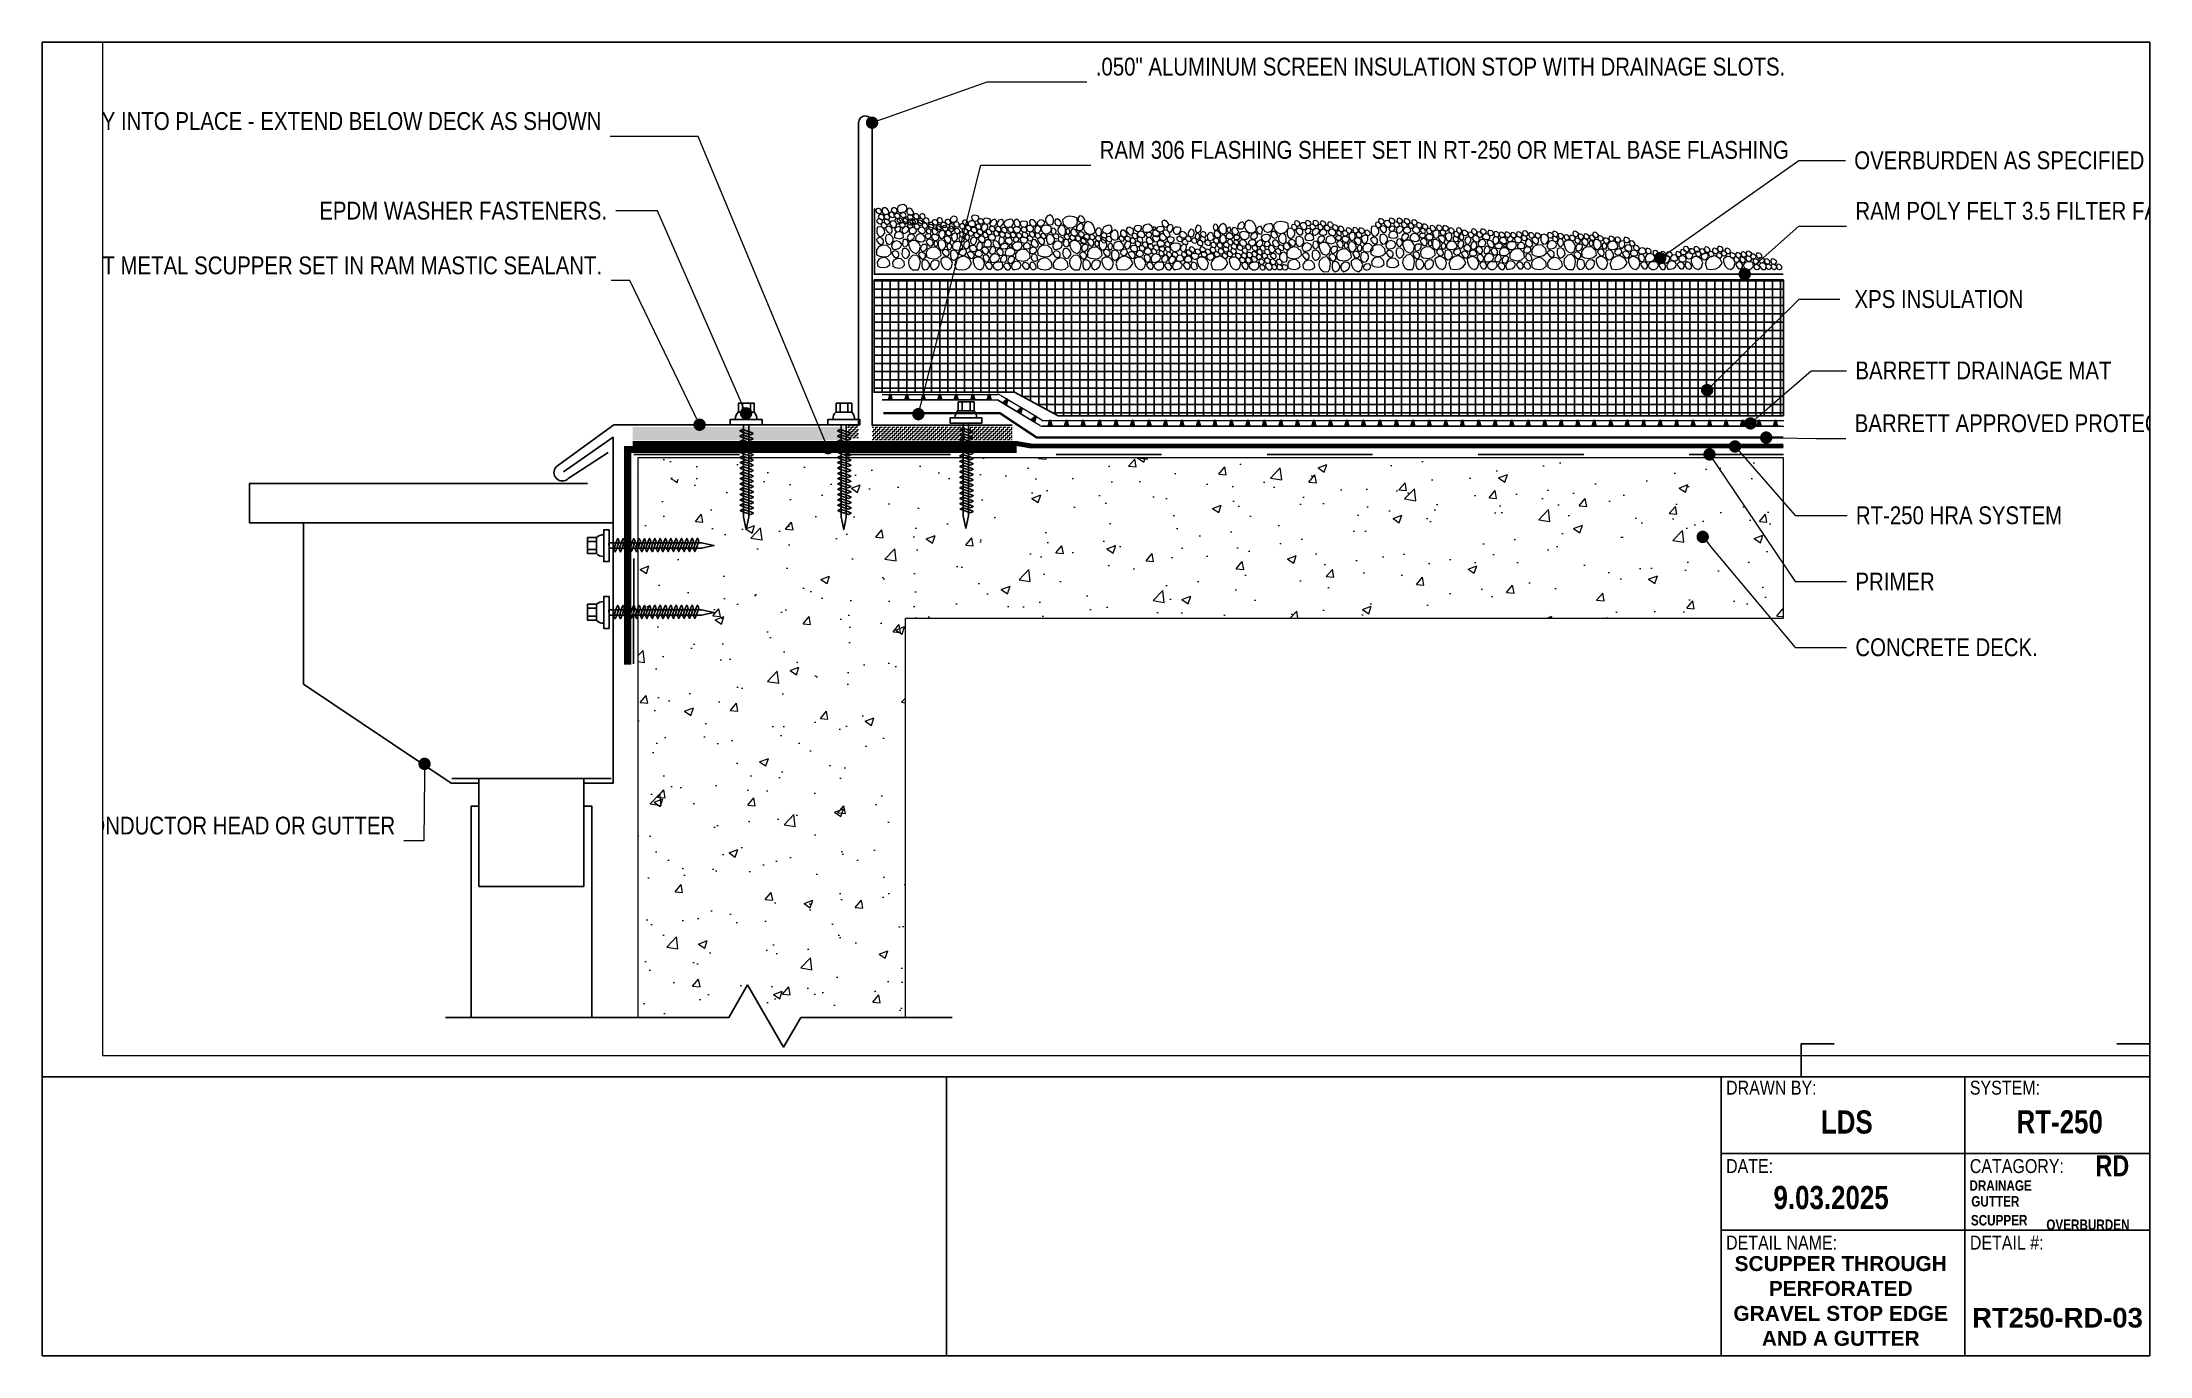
# Paper-space layout '11x17' of a CAD drawing. Header units: inches. Extents: x 0.6 to 16.6, y 0.6 to 10.6.
# The model-space entities are those that its viewports show. They can reach past a viewport. Long polylines and large blocks are cut down to what shows.
import ezdxf
from ezdxf import colors
from ezdxf.entities.mleader import LeaderData, LeaderLine
from ezdxf.math import Vec2, Vec3

# ---------------------------------------------------------------- set-up
doc = ezdxf.new("R2010")
doc.units = ezdxf.units.IN
doc.header["$MEASUREMENT"] = 0
for name, pattern in [('Dash', [0.25, 0.125, -0.125]), ('Dashed - Dense', [0.8, 0.5, -0.3]), ('DASHED2', [0.1875, 0.125, -0.0625])]:
    doc.linetypes.add(name, pattern=pattern)
for name, color, linetype, lineweight in [('Drainage Mat', 191, 'Continuous', 0), ('Others', 190, 'Continuous', 0), ('RAM HDR 327', 63, 'Continuous', 0), ('Ram Mastic', 191, 'Continuous', 0), ('RAM POLY FELT 3.5 FILTER FABRIC.', 4, 'Dash', 0), ('RT-250 HRA SYSTEM LIQUID', 241, 'Continuous', 0), ('RT-250 HRA SYSTEM MESH', 3, 'Continuous', 0), ('Text', 20, 'Continuous', 0), ('Title Block Text', 20, 'Continuous', 0)]:
    doc.layers.add(name, color=color, linetype=linetype, lineweight=lineweight)
for name, color, linetype in [('Fastener', 94, 'Continuous'), ('Insulation Border', 8, 'Continuous'), ('Insulation Foam', 9, 'Continuous'), ('Primer', 32, 'DASHED2'), ('SELF ADHERING BUTYL FLASHING TAPE', 10, 'Continuous'), ('Title Block Lines', 7, 'Continuous')]:
    doc.layers.add(name, color=color, linetype=linetype)
doc.layers.add('Metal', color=17, linetype='Continuous', true_color=0x803345)
doc.layers.add('Protection Course', color=99, linetype='Dashed - Dense', lineweight=0, true_color=0x216123)
doc.styles.add('GENERATED_STYLE_1', font='')
doc.styles.add('GENERATED_STYLE_6', font='')
doc.styles.add('GENERATED_STYLE_8', font='', dxfattribs={"width": 0.8})
doc.styles.get("Standard").update_dxf_attribs({"font": ''})
doc.styles.get('GENERATED_STYLE_1').set_extended_font_data('Arial Narrow')
doc.styles.get('GENERATED_STYLE_6').set_extended_font_data('Arial Narrow', bold=True)
doc.styles.get('GENERATED_STYLE_8').set_extended_font_data('Arial Narrow', bold=True)
doc.styles.get('Standard').set_extended_font_data('Arial Narrow')
pattern_1 = [(0, (-1556.54361, 18.45901), (0.125, 0.125), [0.125, -0.125]), (90, (-1556.41861, 18.45901), (-0.125, 0.125), [0.125, -0.125])]

psp = doc.layouts.new('11x17')

# ---------------------------------------------------------------- texts
at = {"layer": 'Text', "linetype": 'Continuous', "char_height": 0.07936, "attachment_point": 8, "style": 'GENERATED_STYLE_8'}
for s, insert in [('\\A1;\\pxqc;{\\fArial|b1|i0|c0|p34;DRAINAGE}', (15.425, 1.857)), ('\\A1;\\pxqc;{\\fArial|b1|i0|c0|p34;GUTTER}', (15.385, 1.737)), ('\\A1;\\pxqc;{\\fArial|b1|i0|c0|p34;SCUPPER}', (15.414, 1.594)), ('\\A1;\\pxqc;{\\fArial|b1|i0|c0|p34;OVERBURDEN}', (16.087, 1.56))]:
    psp.add_mtext(s, dxfattribs=dict(at, insert=insert))
at = {"layer": 'Title Block Text', "linetype": 'Continuous'}
for s, insert, char_height, attachment_point, style in [('\\A1;\\pxqc;{\\fArial|b1|i0|c0|p34;LDS}', (14.259, 2.289), 0.17569, 8, 'GENERATED_STYLE_8'), ('\\A1;\\pxqc;{\\fArial|b1|i0|c0|p34;RT-250}', (15.873, 2.29), 0.17569, 8, 'GENERATED_STYLE_8'), ('\\A1;\\pxqc;{\\fArial|b1|i0|c0|p34;RD}', (16.272, 1.968), 0.15872, 8, 'GENERATED_STYLE_8'), ('\\A1;{\\fArial|b1|i0|c0|p34;9.03.2025}', (14.14, 1.716), 0.17569, 8, 'GENERATED_STYLE_8'), ('\\A1;\\pxql;{\\fArial|b1|i0|c0|p34;RT250-RD-03}', (15.209, 0.819), 0.14889, 7, 'GENERATED_STYLE_6')]:
    psp.add_mtext(s, dxfattribs=dict(at, insert=insert, char_height=char_height, attachment_point=attachment_point, style=style))
at = {"layer": 'Title Block Text', "linetype": 'Continuous', "insert": (14.213, 1.363), "char_height": 0.11329, "width": 1.78441, "attachment_point": 2, "style": 'GENERATED_STYLE_6'}
psp.add_mtext('\\A1;\\pxqc;{\\fArial|b1|i0|c0|p34;SCUPPER THROUGH PERFORATED GRAVEL STOP EDGE AND A GUTTER}', dxfattribs=at)

msp = doc.modelspace()

# ---------------------------------------------------------------- blocks, each defined once
blk = doc.blocks.new('Barrett Title Block LDS')
h = blk.add_hatch()
h.set_pattern_fill('HONEY', color=160, scale=2)
h.set_pattern_definition([(0, (-14.79494, -0.4674), (0.375, 0.2165064), [0.25, -0.5]), (120, (-14.79494, -0.4674), (-0.375, 0.2165064), [0.25, -0.5]), (60, (-14.79494, -0.4674), (8e-17, 0.4330127), [-0.5, 0.25])])
h.paths.add_polyline_path([(7.134, 2.152), (7.147, 2.152), (7.147, 2.143), (7.134, 2.143)])
at = {"layer": 'Ram Mastic'}
h = blk.add_hatch(dxfattribs=at)
h.set_pattern_fill('HONEY', color=256, scale=1.714998)
h.set_pattern_definition([(0, (-13.46107, 1.3637), (0.3215622, 0.185654), [0.214375, -0.4287496]), (120, (-13.46107, 1.3637), (-0.3215622, 0.185654), [0.214375, -0.4287496]), (60, (-13.46107, 1.3637), (7e-17, 0.371308), [-0.4287496, 0.214375])])
h.paths.add_polyline_path([(3.733, 2.342), (3.773, 2.342), (3.773, 2.31), (3.733, 2.31)])
h = blk.add_hatch(dxfattribs=at)
h.set_pattern_fill('HONEY', color=256, scale=1.714998)
h.set_pattern_definition([(0, (-13.63047, 0.7278), (0.3215622, 0.185654), [0.214375, -0.4287496]), (120, (-13.63047, 0.7278), (-0.3215622, 0.185654), [0.214375, -0.4287496]), (60, (-13.63047, 0.7278), (7e-17, 0.371308), [-0.4287496, 0.214375])])
h.paths.add_polyline_path([(3.458, 0.971), (3.498, 0.971), (3.498, 0.916), (3.458, 0.916)])
at = {"layer": 'SELF ADHERING BUTYL FLASHING TAPE', "linetype": 'Continuous'}
h = blk.add_hatch(dxfattribs=at)
h.set_pattern_fill('ANSI31', color=30)
h.set_pattern_definition([(45, (0.74292, 1.41906), (-0.0883883, 0.0883883), [])])
h.paths.add_polyline_path([(6.83, 1.08), (6.835, 1.068), (6.838, 1.057), (6.86, 1.066), (6.858, 1.074), (6.853, 1.086), (6.847, 1.099), (6.838, 1.106), (6.818, 1.099), (6.824, 1.093)])
h = blk.add_hatch(dxfattribs=at)
h.set_pattern_fill('ANSI31', color=30)
h.set_pattern_definition([(45, (0.74292, 1.26022), (-0.0883883, 0.0883883), [])])
h.paths.add_polyline_path([(6.83, 0.921), (6.835, 0.909), (6.838, 0.898), (6.86, 0.908), (6.858, 0.915), (6.853, 0.927), (6.847, 0.94), (6.838, 0.947), (6.818, 0.94), (6.824, 0.934)])
at = {"layer": 'Title Block Lines', "linetype": 'Continuous'}
for p, q in [((16.489, 10.488), (0.51, 10.488)), ((0.51, 10.488), (0.51, 0.533)), ((7.367, 2.647), (16.489, 2.647)), ((13.238, 0.533), (13.238, 2.647)), ((15.086, 0.533), (15.086, 2.647)), ((0.51, 0.533), (16.489, 0.533)), ((3.948, 0.533), (13.903, 0.533))]:
    blk.add_line(p, q, dxfattribs=at)
at = {"layer": 'Title Block Lines'}
for points in [[(16.489, 10.488), (16.489, 0.533)], [(7.367, 2.647), (0.51, 2.647)], [(7.367, 2.647), (7.367, 0.533)], [(13.238, 2.647), (13.238, 0.533)], [(16.489, 2.287), (16.489, 1.41)], [(16.489, 2.287), (16.489, 0.533)], [(16.489, 2.066), (13.238, 2.066)], [(16.489, 1.486), (13.238, 1.486)]]:
    blk.add_lwpolyline(points, dxfattribs=at)
at = {"layer": 'Title Block Lines', "linetype": 'Continuous', "char_height": 0.10572, "attachment_point": 1, "style": 'GENERATED_STYLE_1'}
for s, insert in [('\\A1;\\pxql;DRAWN BY:', (13.276, 2.618)), ('\\A1;\\pxql;SYSTEM:', (15.124, 2.618)), ('\\A1;\\pxql;DATE:', (13.276, 2.024)), ('\\A1;\\pxql;CATAGORY:', (15.124, 2.024)), ('\\A1;\\pxql;DETAIL NAME:', (13.276, 1.444)), ('\\A1;\\pxql;DETAIL #:', (15.124, 1.444))]:
    blk.add_mtext(s, dxfattribs=dict(at, insert=insert))
blk = doc.blocks.new('*U15')
at = {"layer": 'Drainage Mat'}
h = blk.add_hatch(color=256, dxfattribs=at)
h.dxf.hatch_style = 1
h.paths.add_polyline_path([(0.5, 0.34), (0.45, 0.34), (0.36, 0), (0.5, 0), (0.64, 0), (0.55, 0.34)])
at = {"layer": 'Drainage Mat', "linetype": 'Continuous'}
for points in [[(0, 0.34), (1, 0.34)], [(0, 0), (1, 0)]]:
    blk.add_lwpolyline(points, dxfattribs=at)
blk.add_lwpolyline([(0.5, 0.34), (0.45, 0.34), (0.36, 0), (0.5, 0), (0.64, 0), (0.55, 0.34)], close=True, dxfattribs=at)
blk = doc.blocks.new('*U16')
at = {"layer": 'Drainage Mat', "color": 0, "linetype": 'ByBlock', "lineweight": -2, "transparency": 16777216}
for p in [(18.15, 32.15), (19.15, 32.15), (20.15, 32.15), (21.15, 32.15), (22.15, 32.15), (23.15, 32.15), (24.15, 32.15), (25.15, 32.15), (26.15, 32.15), (27.15, 32.15), (28.15, 32.15), (29.15, 32.15), (30.15, 32.15), (31.15, 32.15), (32.15, 32.15), (33.15, 32.15), (34.15, 32.15), (35.15, 32.15), (36.15, 32.15), (37.15, 32.15), (38.15, 32.15), (39.15, 32.15), (40.15, 32.15), (41.15, 32.15), (42.15, 32.15), (43.15, 32.15), (44.15, 32.15), (45.15, 32.15), (46.15, 32.15), (47.15, 32.15), (48.15, 32.15), (49.15, 32.15), (50.15, 32.15), (51.15, 32.15), (52.15, 32.15), (53.15, 32.15), (54.15, 32.15), (55.15, 32.15), (56.15, 32.15), (57.15, 32.15), (58.15, 32.15), (59.15, 32.15), (60.15, 32.15), (61.15, 32.15), (62.15, 32.15)]:
    blk.add_blockref('*U15', p, dxfattribs=at)
blk = doc.blocks.new('*U17')
at = {"layer": 'Drainage Mat'}
h = blk.add_hatch(color=256, dxfattribs=at)
h.dxf.hatch_style = 1
h.paths.add_polyline_path([(0.5, 0.34), (0.45, 0.34), (0.36, 0), (0.5, 0), (0.64, 0), (0.55, 0.34)])
at = {"layer": 'Drainage Mat', "linetype": 'Continuous'}
for points in [[(0, 0.34), (1, 0.34)], [(0, 0), (1, 0)]]:
    blk.add_lwpolyline(points, dxfattribs=at)
blk.add_lwpolyline([(0.5, 0.34), (0.45, 0.34), (0.36, 0), (0.5, 0), (0.64, 0), (0.55, 0.34)], close=True, dxfattribs=at)
blk = doc.blocks.new('*U18')
at = {"layer": 'Drainage Mat', "color": 0, "linetype": 'ByBlock', "lineweight": -2, "transparency": 16777216}
for p in [(8.46, 33.74), (9.46, 33.74), (10.46, 33.74), (11.46, 33.74), (12.46, 33.74), (13.46, 33.74), (14.46, 33.74)]:
    blk.add_blockref('*U17', p, dxfattribs=at)
blk = doc.blocks.new('*U19')
at = {"layer": 'Drainage Mat'}
h = blk.add_hatch(color=256, dxfattribs=at)
h.dxf.hatch_style = 1
h.paths.add_polyline_path([(0.5, 0.34), (0.45, 0.34), (0.36, 0), (0.5, 0), (0.64, 0), (0.55, 0.34)])
at = {"layer": 'Drainage Mat', "linetype": 'Continuous'}
for points in [[(0, 0.34), (1, 0.34)], [(0, 0), (1, 0)]]:
    blk.add_lwpolyline(points, dxfattribs=at)
blk.add_lwpolyline([(0.5, 0.34), (0.45, 0.34), (0.36, 0), (0.5, 0), (0.64, 0), (0.55, 0.34)], close=True, dxfattribs=at)
blk = doc.blocks.new('*U20')
at = {"layer": 'Drainage Mat', "color": 0, "linetype": 'ByBlock', "lineweight": -2, "transparency": 16777216}
for p in [(1088.32, 0.32), (1089.32, 0.32), (1090.32, 0.32)]:
    blk.add_blockref('*U19', p, dxfattribs=at)
blk = doc.blocks.new('_Dot')
at = {"color": 0, "linetype": 'ByBlock', "lineweight": -2}
blk.add_line((-0.5, 0), (-1, 0), dxfattribs=at)
at = {"color": 0, "linetype": 'ByBlock', "const_width": 0.5}
blk.add_lwpolyline([(-0.25, 0, 1), (0.25, 0, 1)], format="xyb", close=True, dxfattribs=at)

# ---------------------------------------------------------------- hatches: boundary and pattern name
at = {"layer": 'Insulation Foam'}
h = msp.add_hatch(dxfattribs=at)
h.set_pattern_fill('NET', color=256, scale=4)
h.set_pattern_definition([(0, (-1556.5436, 18.459), (0, 0.5), []), (90, (-1556.5436, 18.459), (-0.5, 3e-17), [])])
h.paths.add_polyline_path([(7.97, 41.02), (7.97, 34.21), (16.48, 34.21), (19.13, 32.78), (63.12, 32.78), (63.12, 41.02)])
at = {"layer": 'Others', "linetype": 'Continuous'}
h = msp.add_hatch(dxfattribs=at)
h.set_pattern_fill('CONCRETE___STRUCTURAL_0002', color=256, style=0, pattern_type=2)
h.set_pattern_definition([(50, (-1131.268, -269.6465), (-5.465523, 0.478171), [0.5715, -6.2865]), (355, (-1131.268, -269.6465), (-1.057285, 5.731704), [0.4572, -5.0292]), (100.4514, (-1130.8127, -269.6863), (4.408241, 5.25353), [0.4857, -5.342703]), (46.1842, (-1131.268, -268.1225), (-8.132377, 1.261255), [0.85725, -9.42975]), (96.6356, (-1130.5905, -268.2276), (7.12213, 7.42278), [0.72855, -8.014053]), (351.1842, (-1131.268, -268.1225), (7.122124, 7.422784), [0.6858, -7.5438]), (21, (-1130.506, -268.5035), (-4.548432, 3.067956), [0.5715, -6.2865]), (326, (-1130.506, -268.5035), (1.854063, 5.525643), [0.4572, -5.0292]), (71.4514, (-1130.127, -268.759), (6.402496, 2.457682), [0.4857, -5.342703]), (37.5, (-1131.2682, -269.6465), (0.092658, 2.5366512), [0, -4.96824, 0, -5.1054, 0, -5.04825]), (7.5, (-1131.2682, -269.6465), (2.00459, 3.005417), [0, -2.91084, 0, -4.85394, 0, -1.92405]), (327.5, (-1132.9674, -269.6465), (-4.067727, 0.171868), [0, -1.905, 0, -5.9436, 0, -7.8867]), (317.5, (-1133.7294, -269.6465), (4.443879, 0.7628), [0, -2.4765, 0, -3.94716, 0, -5.6007])])
h.paths.add_polyline_path([(9.87, 20.51), (63.12, 20.51), (63.12, 30.24), (13.67, 30.24), (13.47, 30.24), (6.36, 30.24), (6.16, 30.24), (-6.35, 30.24), (-6.35, 29.51), (-6.28, 29.65), (-6.14, 29.38), (-6.08, 29.38), (-6.04, 29.49), (-5.96, 29.65), (-5.82, 29.38), (-5.76, 29.38), (-5.72, 29.49), (-5.64, 29.66), (-5.5, 29.38), (-5.44, 29.38), (-5.4, 29.5), (-5.32, 29.66), (-5.18, 29.38), (-5.11, 29.38), (-5.08, 29.5), (-5, 29.66), (-4.85, 29.38), (-4.79, 29.38), (-4.75, 29.5), (-4.67, 29.66), (-4.53, 29.38), (-4.47, 29.38), (-4.43, 29.5), (-4.35, 29.66), (-4.21, 29.38), (-4.15, 29.38), (-4.11, 29.5), (-4.03, 29.66), (-3.89, 29.38), (-3.83, 29.38), (-3.79, 29.5), (-3.71, 29.66), (-3.56, 29.38), (-3.51, 29.38), (-3.47, 29.5), (-3.39, 29.66), (-3.24, 29.38), (-3.19, 29.38), (-3.14, 29.5), (-3.06, 29.67), (-2.92, 29.38), (-2.86, 29.38), (-2.82, 29.51), (-2.74, 29.67), (-2.6, 29.38), (-2.5, 29.38), (-1.74, 29.22), (-2.49, 29.05), (-2.8, 29.05), (-2.9, 28.86), (-3, 29.05), (-3.13, 29.05), (-3.22, 28.86), (-3.32, 29.06), (-3.45, 29.06), (-3.54, 28.86), (-3.64, 29.06), (-3.77, 29.06), (-3.87, 28.86), (-3.97, 29.06), (-4.09, 29.06), (-4.19, 28.86), (-4.29, 29.06), (-4.41, 29.06), (-4.51, 28.85), (-4.61, 29.06), (-4.73, 29.06), (-4.83, 28.85), (-4.93, 29.06), (-5.05, 29.06), (-5.15, 28.85), (-5.26, 29.06), (-5.37, 29.06), (-5.47, 28.85), (-5.58, 29.06), (-5.69, 29.06), (-5.8, 28.85), (-5.9, 29.06), (-6.02, 29.06), (-6.12, 28.85), (-6.22, 29.06), (-6.34, 29.06), (-6.35, 29.02), (-6.35, 25.2), (-6.28, 25.34), (-6.14, 25.07), (-6.08, 25.07), (-6.04, 25.18), (-5.96, 25.34), (-5.82, 25.07), (-5.76, 25.07), (-5.72, 25.18), (-5.64, 25.35), (-5.5, 25.07), (-5.44, 25.07), (-5.4, 25.19), (-5.32, 25.35), (-5.18, 25.07), (-5.11, 25.07), (-5.08, 25.19), (-5, 25.35), (-4.85, 25.07), (-4.79, 25.07), (-4.75, 25.19), (-4.67, 25.35), (-4.53, 25.07), (-4.47, 25.07), (-4.43, 25.19), (-4.35, 25.35), (-4.21, 25.07), (-4.15, 25.07), (-4.11, 25.19), (-4.03, 25.35), (-3.89, 25.07), (-3.83, 25.07), (-3.79, 25.19), (-3.71, 25.35), (-3.56, 25.07), (-3.51, 25.07), (-3.47, 25.19), (-3.39, 25.35), (-3.24, 25.07), (-3.19, 25.07), (-3.14, 25.19), (-3.06, 25.36), (-2.92, 25.07), (-2.86, 25.07), (-2.82, 25.2), (-2.74, 25.36), (-2.6, 25.07), (-2.5, 25.07), (-1.74, 24.91), (-2.49, 24.75), (-2.8, 24.75), (-2.9, 24.55), (-3, 24.75), (-3.13, 24.75), (-3.22, 24.55), (-3.32, 24.75), (-3.45, 24.75), (-3.54, 24.55), (-3.64, 24.75), (-3.77, 24.75), (-3.87, 24.55), (-3.97, 24.75), (-4.09, 24.75), (-4.19, 24.55), (-4.29, 24.75), (-4.41, 24.75), (-4.51, 24.55), (-4.61, 24.75), (-4.73, 24.75), (-4.83, 24.54), (-4.93, 24.75), (-5.05, 24.75), (-5.15, 24.54), (-5.26, 24.75), (-5.37, 24.75), (-5.47, 24.54), (-5.58, 24.75), (-5.69, 24.75), (-5.8, 24.54), (-5.9, 24.75), (-6.02, 24.75), (-6.12, 24.54), (-6.22, 24.75), (-6.34, 24.75), (-6.35, 24.71), (-6.35, -3.69), (-0.84, -3.69), (0.3, -1.71), (2.49, -5.5), (3.54, -3.69), (9.87, -3.69)])
at = {"layer": 'Ram Mastic'}
h = msp.add_hatch(dxfattribs=at)
h.set_pattern_fill('ZIGZAG', color=256)
h.set_pattern_definition(pattern_1)
h.paths.add_polyline_path([(6.16, 32.11), (-6.66, 32.11), (-6.66, 31.3), (6.16, 31.3)])
h = msp.add_hatch(dxfattribs=at)
h.set_pattern_fill('ZIGZAG', color=256)
h.set_pattern_definition(pattern_1)
h.paths.add_polyline_path([(7.03, 31.42), (7.03, 32.24), (6.36, 32.24), (6.36, 31.42)])
h = msp.add_hatch(dxfattribs=at)
h.set_pattern_fill('ZIGZAG', color=256)
h.set_pattern_definition(pattern_1)
h.paths.add_polyline_path([(7.85, 32.11), (7.85, 31.3), (13.47, 31.3), (13.47, 32.11)])
h = msp.add_hatch(dxfattribs=at)
h.set_pattern_fill('ZIGZAG', color=256)
h.set_pattern_definition(pattern_1)
h.paths.add_polyline_path([(16.34, 32.11), (13.67, 32.11), (13.67, 31.3), (16.34, 31.3)])

# ---------------------------------------------------------------- linework, layer by layer
for p, q in [((-0.84, -3.69), (0.3, -1.71)), ((0.3, -1.71), (2.49, -5.5)), ((-18.02, -3.69), (-0.84, -3.69)), ((2.49, -5.5), (3.54, -3.69)), ((3.54, -3.69), (12.71, -3.69))]:
    msp.add_line(p, q)
at = {"layer": 'Drainage Mat'}
for points in [[(14.89, 33.74), (8.46, 33.74)], [(15.63, 34.03), (15.55, 34.08), (15.46, 34.08)], [(17.61, 32.46), (15.46, 33.74)], [(18.03, 32.2), (18.13, 32.15), (18.15, 32.15)], [(62.95, 32.15), (18.15, 32.15)]]:
    msp.add_lwpolyline(points, dxfattribs=at)
at = {"layer": 'Fastener'}
for p, q in [((-0.01, 33.54), (-0.01, 33)), ((0.47, 33.54), (0.47, 33)), ((5.91, 33.54), (5.91, 33)), ((6.39, 33.54), (6.39, 33)), ((13.32, 33.62), (13.32, 33.08)), ((13.8, 33.62), (13.8, 33.08)), ((-9.4, 25.17), (-8.86, 25.17)), ((-9.4, 24.68), (-8.86, 24.68)), ((-9.4, 21.12), (-8.86, 21.12)), ((-9.4, 20.63), (-8.86, 20.63))]:
    msp.add_line(p, q, dxfattribs=at)
for points in [[(0.71, 33), (-0.25, 33), (-0.25, 33.54), (0.71, 33.54)], [(6.63, 33), (5.67, 33), (5.67, 33.54), (6.63, 33.54)], [(14.04, 33.08), (13.08, 33.08), (13.08, 33.62), (14.04, 33.62)], [(0.05, 32.24), (0.38, 32.24), (0.37, 26.63), (0.21, 25.88), (0.05, 26.63)], [(5.97, 32.24), (6.29, 32.24), (6.29, 26.63), (6.13, 25.88), (5.97, 26.63)], [(13.81, 31.72), (13.33, 31.87), (13.17, 31.95), (13.33, 32.04), (13.81, 31.88), (13.97, 31.8)], [(13.38, 32.33), (13.7, 32.33), (13.7, 26.72), (13.54, 25.96), (13.38, 26.72)], [(0.48, 31.63), (0, 31.79), (-0.16, 31.87), (0, 31.95), (0.48, 31.79), (0.64, 31.71)], [(0.48, 31.31), (0, 31.47), (-0.16, 31.54), (0, 31.63), (0.48, 31.47), (0.64, 31.39)], [(0.48, 30.98), (0, 31.14), (-0.16, 31.22), (0, 31.3), (0.48, 31.15), (0.65, 31.07)], [(0.49, 30.66), (0, 30.82), (-0.16, 30.9), (0, 30.98), (0.49, 30.82), (0.65, 30.74)], [(6.4, 31.63), (5.92, 31.79), (5.76, 31.87), (5.92, 31.95), (6.4, 31.79), (6.56, 31.71)], [(6.4, 31.31), (5.92, 31.47), (5.76, 31.54), (5.92, 31.63), (6.4, 31.47), (6.56, 31.39)], [(6.4, 30.98), (5.92, 31.14), (5.76, 31.22), (5.92, 31.3), (6.4, 31.15), (6.56, 31.07)], [(6.4, 30.66), (5.92, 30.82), (5.76, 30.9), (5.92, 30.98), (6.4, 30.82), (6.57, 30.74)], [(13.81, 31.39), (13.33, 31.55), (13.17, 31.63), (13.33, 31.71), (13.81, 31.55), (13.97, 31.47)], [(13.81, 31.07), (13.33, 31.23), (13.17, 31.31), (13.33, 31.39), (13.81, 31.23), (13.97, 31.15)], [(13.82, 30.75), (13.33, 30.91), (13.17, 30.99), (13.33, 31.07), (13.81, 30.91), (13.98, 30.83)], [(13.82, 30.43), (13.33, 30.59), (13.17, 30.67), (13.33, 30.75), (13.82, 30.59), (13.98, 30.51)], [(0.49, 30.34), (0, 30.5), (-0.16, 30.58), (0, 30.66), (0.49, 30.5), (0.65, 30.42)], [(0.49, 30.02), (0, 30.18), (-0.16, 30.26), (0, 30.34), (0.49, 30.18), (0.65, 30.1)], [(0.49, 29.7), (0.01, 29.86), (-0.15, 29.94), (0.01, 30.02), (0.49, 29.86), (0.65, 29.78)], [(0.49, 29.38), (0.01, 29.53), (-0.15, 29.61), (0.01, 29.7), (0.49, 29.54), (0.65, 29.46)], [(6.41, 30.34), (5.92, 30.5), (5.76, 30.58), (5.92, 30.66), (6.41, 30.5), (6.57, 30.42)], [(6.41, 30.02), (5.92, 30.18), (5.76, 30.26), (5.92, 30.34), (6.41, 30.18), (6.57, 30.1)], [(6.41, 29.7), (5.93, 29.86), (5.76, 29.94), (5.92, 30.02), (6.41, 29.86), (6.57, 29.78)], [(6.41, 29.38), (5.93, 29.53), (5.77, 29.61), (5.93, 29.7), (6.41, 29.54), (6.57, 29.46)], [(13.82, 30.11), (13.33, 30.27), (13.17, 30.35), (13.33, 30.43), (13.82, 30.27), (13.98, 30.19)], [(13.82, 29.78), (13.34, 29.94), (13.17, 30.02), (13.33, 30.1), (13.82, 29.95), (13.98, 29.87)], [(13.82, 29.46), (13.34, 29.62), (13.18, 29.7), (13.34, 29.78), (13.82, 29.62), (13.98, 29.54)], [(13.82, 29.14), (13.34, 29.3), (13.18, 29.38), (13.34, 29.46), (13.82, 29.3), (13.98, 29.22)], [(0.49, 29.05), (0.01, 29.21), (-0.15, 29.29), (0.01, 29.37), (0.49, 29.21), (0.65, 29.13)], [(0.49, 28.73), (0.01, 28.89), (-0.15, 28.97), (0.01, 29.05), (0.49, 28.89), (0.65, 28.81)], [(0.49, 28.41), (0.01, 28.57), (-0.15, 28.65), (0.01, 28.73), (0.49, 28.57), (0.66, 28.49)], [(0.5, 28.09), (0.01, 28.25), (-0.15, 28.33), (0.01, 28.41), (0.5, 28.25), (0.66, 28.17)], [(6.41, 29.05), (5.93, 29.21), (5.77, 29.29), (5.93, 29.37), (6.41, 29.21), (6.57, 29.13)], [(6.41, 28.73), (5.93, 28.89), (5.77, 28.97), (5.93, 29.05), (6.41, 28.89), (6.57, 28.81)], [(6.41, 28.41), (5.93, 28.57), (5.77, 28.65), (5.93, 28.73), (6.41, 28.57), (6.57, 28.49)], [(6.41, 28.09), (5.93, 28.25), (5.77, 28.33), (5.93, 28.41), (6.41, 28.25), (6.58, 28.17)], [(13.82, 28.82), (13.34, 28.98), (13.18, 29.06), (13.34, 29.14), (13.82, 28.98), (13.98, 28.9)], [(13.82, 28.5), (13.34, 28.66), (13.18, 28.74), (13.34, 28.82), (13.82, 28.66), (13.98, 28.58)], [(13.83, 28.18), (13.34, 28.33), (13.18, 28.41), (13.34, 28.5), (13.82, 28.34), (13.99, 28.26)], [(13.83, 27.85), (13.34, 28.01), (13.18, 28.09), (13.34, 28.17), (13.83, 28.01), (13.99, 27.94)], [(0.5, 27.77), (0.01, 27.93), (-0.15, 28.01), (0.01, 28.09), (0.5, 27.93), (0.66, 27.85)], [(0.5, 27.44), (0.01, 27.6), (-0.15, 27.68), (0.01, 27.76), (0.5, 27.61), (0.66, 27.53)], [(0.5, 27.12), (0.02, 27.28), (-0.15, 27.36), (0.02, 27.44), (0.5, 27.28), (0.66, 27.2)], [(0.5, 26.8), (0.02, 26.96), (-0.14, 27.04), (0.02, 27.12), (0.5, 26.96), (0.66, 26.88)], [(6.42, 27.77), (5.93, 27.93), (5.77, 28.01), (5.93, 28.09), (6.42, 27.93), (6.58, 27.85)], [(6.42, 27.44), (5.93, 27.6), (5.77, 27.68), (5.93, 27.76), (6.42, 27.61), (6.58, 27.53)], [(6.42, 27.12), (5.94, 27.28), (5.77, 27.36), (5.93, 27.44), (6.42, 27.28), (6.58, 27.2)], [(6.42, 26.8), (5.94, 26.96), (5.78, 27.04), (5.94, 27.12), (6.42, 26.96), (6.58, 26.88)], [(13.83, 27.53), (13.34, 27.69), (13.18, 27.77), (13.34, 27.85), (13.83, 27.69), (13.99, 27.61)], [(13.83, 27.21), (13.35, 27.37), (13.18, 27.45), (13.34, 27.53), (13.83, 27.37), (13.99, 27.29)], [(13.83, 26.89), (13.35, 27.05), (13.19, 27.13), (13.35, 27.21), (13.83, 27.05), (13.99, 26.97)], [(-8.86, 25.41), (-8.86, 24.44), (-9.4, 24.44), (-9.4, 25.41)], [(-8.1, 24.75), (-8.11, 25.07), (-2.5, 25.07), (-1.74, 24.91), (-2.49, 24.75)], [(-7.49, 25.18), (-7.65, 24.69), (-7.73, 24.53), (-7.81, 24.69), (-7.65, 25.18), (-7.57, 25.34)], [(-7.17, 25.18), (-7.33, 24.7), (-7.41, 24.53), (-7.49, 24.69), (-7.33, 25.18), (-7.25, 25.34)], [(-6.85, 25.18), (-7, 24.7), (-7.08, 24.54), (-7.16, 24.7), (-7.01, 25.18), (-6.93, 25.34)], [(-6.52, 25.18), (-6.68, 24.7), (-6.76, 24.54), (-6.84, 24.7), (-6.68, 25.18), (-6.6, 25.34)], [(-6.2, 25.18), (-6.36, 24.7), (-6.44, 24.54), (-6.52, 24.7), (-6.36, 25.18), (-6.28, 25.34)], [(-5.88, 25.18), (-6.04, 24.7), (-6.12, 24.54), (-6.2, 24.7), (-6.04, 25.18), (-5.96, 25.34)], [(-5.56, 25.19), (-5.72, 24.7), (-5.8, 24.54), (-5.88, 24.7), (-5.72, 25.18), (-5.64, 25.35)], [(-5.24, 25.19), (-5.4, 24.7), (-5.47, 24.54), (-5.56, 24.7), (-5.4, 25.19), (-5.32, 25.35)], [(-4.91, 25.19), (-5.07, 24.7), (-5.15, 24.54), (-5.23, 24.7), (-5.08, 25.19), (-5, 25.35)], [(-4.59, 25.19), (-4.75, 24.71), (-4.83, 24.54), (-4.91, 24.7), (-4.75, 25.19), (-4.67, 25.35)], [(-4.27, 25.19), (-4.43, 24.71), (-4.51, 24.55), (-4.59, 24.71), (-4.43, 25.19), (-4.35, 25.35)], [(-3.95, 25.19), (-4.11, 24.71), (-4.19, 24.55), (-4.27, 24.71), (-4.11, 25.19), (-4.03, 25.35)], [(-3.63, 25.19), (-3.79, 24.71), (-3.87, 24.55), (-3.95, 24.71), (-3.79, 25.19), (-3.71, 25.35)], [(-3.31, 25.19), (-3.46, 24.71), (-3.54, 24.55), (-3.63, 24.71), (-3.47, 25.19), (-3.39, 25.35)], [(-2.98, 25.19), (-3.14, 24.71), (-3.22, 24.55), (-3.3, 24.71), (-3.14, 25.19), (-3.06, 25.36)], [(-2.66, 25.2), (-2.82, 24.71), (-2.9, 24.55), (-2.98, 24.71), (-2.82, 25.2), (-2.74, 25.36)], [(-8.86, 21.36), (-8.86, 20.39), (-9.4, 20.39), (-9.4, 21.36)], [(-8.1, 20.7), (-8.11, 21.02), (-2.5, 21.02), (-1.74, 20.86), (-2.49, 20.69)], [(-7.49, 21.13), (-7.65, 20.64), (-7.73, 20.48), (-7.81, 20.64), (-7.65, 21.13), (-7.57, 21.29)], [(-7.17, 21.13), (-7.33, 20.64), (-7.41, 20.48), (-7.49, 20.64), (-7.33, 21.13), (-7.25, 21.29)], [(-6.85, 21.13), (-7, 20.65), (-7.08, 20.48), (-7.16, 20.64), (-7.01, 21.13), (-6.93, 21.29)], [(-6.52, 21.13), (-6.68, 20.65), (-6.76, 20.49), (-6.84, 20.65), (-6.68, 21.13), (-6.6, 21.29)], [(-6.2, 21.13), (-6.36, 20.65), (-6.44, 20.49), (-6.52, 20.65), (-6.36, 21.13), (-6.28, 21.29)], [(-5.88, 21.13), (-6.04, 20.65), (-6.12, 20.49), (-6.2, 20.65), (-6.04, 21.13), (-5.96, 21.29)], [(-5.56, 21.13), (-5.72, 20.65), (-5.8, 20.49), (-5.88, 20.65), (-5.72, 21.13), (-5.64, 21.29)], [(-5.24, 21.13), (-5.4, 20.65), (-5.47, 20.49), (-5.56, 20.65), (-5.4, 21.13), (-5.32, 21.3)], [(-4.91, 21.14), (-5.07, 20.65), (-5.15, 20.49), (-5.23, 20.65), (-5.08, 21.14), (-5, 21.3)], [(-4.59, 21.14), (-4.75, 20.65), (-4.83, 20.49), (-4.91, 20.65), (-4.75, 21.14), (-4.67, 21.3)], [(-4.27, 21.14), (-4.43, 20.65), (-4.51, 20.49), (-4.59, 20.65), (-4.43, 21.14), (-4.35, 21.3)], [(-3.95, 21.14), (-4.11, 20.66), (-4.19, 20.49), (-4.27, 20.66), (-4.11, 21.14), (-4.03, 21.3)], [(-3.63, 21.14), (-3.79, 20.66), (-3.87, 20.5), (-3.95, 20.66), (-3.79, 21.14), (-3.71, 21.3)], [(-3.31, 21.14), (-3.46, 20.66), (-3.54, 20.5), (-3.63, 20.66), (-3.47, 21.14), (-3.39, 21.3)], [(-2.98, 21.14), (-3.14, 20.66), (-3.22, 20.5), (-3.3, 20.66), (-3.14, 21.14), (-3.06, 21.3)], [(-2.66, 21.14), (-2.82, 20.66), (-2.9, 20.5), (-2.98, 20.66), (-2.82, 21.14), (-2.74, 21.31)]]:
    msp.add_lwpolyline(points, close=True, dxfattribs=at)
for points in [[(-0.75, 32.24), (-0.75, 32.56), (1.18, 32.56), (1.18, 32.24)], [(1.18, 32.24), (-0.75, 32.24)], [(5.17, 32.24), (5.17, 32.56), (7.1, 32.56), (7.1, 32.24)], [(7.1, 32.24), (5.17, 32.24)], [(12.58, 32.33), (12.58, 32.65), (14.51, 32.65), (14.51, 32.33)], [(14.51, 32.33), (12.58, 32.33)], [(-8.1, 23.94), (-8.42, 23.94), (-8.42, 25.87), (-8.1, 25.87)], [(-8.1, 25.87), (-8.1, 23.94)], [(-8.1, 19.89), (-8.42, 19.89), (-8.42, 21.82), (-8.1, 21.82)], [(-8.1, 21.82), (-8.1, 19.89)]]:
    msp.add_lwpolyline(points, dxfattribs=at)
for centre, start, end in [((0.21, 32.56), 134.8012, 180), ((0.21, 32.56), 0, 41.1453), ((6.13, 32.56), 134.8012, 180), ((6.13, 32.56), 0, 41.1453), ((13.54, 32.65), 134.8012, 180), ((13.54, 32.65), 0, 41.1453), ((-8.42, 24.91), 90, 131.1453), ((-8.42, 24.91), 224.8012, 270), ((-8.42, 20.86), 90, 131.1453), ((-8.42, 20.86), 224.8012, 270)]:
    msp.add_arc(centre, 0.66, start, end, dxfattribs=at)
at = {"layer": 'Insulation Border', "linetype": 'Continuous', "flags": 128}
msp.add_lwpolyline([(7.97, 41.02), (7.97, 34.21), (16.48, 34.21), (19.13, 32.78), (63.12, 32.78), (63.12, 41.02)], close=True, dxfattribs=at)
at = {"layer": 'Insulation Border'}
msp.add_lwpolyline([(63.12, 32.78), (19.13, 32.78), (16.48, 34.21), (7.97, 34.21), (7.97, 41.02), (63.12, 41.02)], dxfattribs=at)
at = {"layer": 'Metal', "linetype": 'Continuous'}
for p, q in [((-26.64, 28.67), (-9.4, 28.67)), ((-26.64, 26.3), (-7.86, 26.3)), ((-15.99, 10.79), (-9.62, 10.79)), ((-15.99, 4.25), (-9.62, 4.25))]:
    msp.add_line(p, q, dxfattribs=at)
msp.add_lwpolyline([(16.34, 32.21), (7.85, 32.21), (7.85, 50.55, 1), (7.03, 50.55), (7.03, 32.24), (-7.82, 32.24), (-11.29, 29.7, 1), (-10.57, 28.98), (-8.15, 30.56)], format="xyb", dxfattribs=at)
for points in [[(-10.87, 29.39), (-7.86, 31.48), (-7.86, 10.5), (-9.62, 10.5)], [(-15.99, 10.5), (-17.68, 10.5), (-26.64, 16.52), (-26.64, 26.3), (-29.91, 26.3), (-29.91, 28.67), (-26.64, 28.67)], [(-17.63, 10.79), (-15.99, 10.79), (-15.99, 4.25)], [(-7.98, 10.79), (-9.62, 10.79), (-9.62, 4.25)], [(-15.99, 9.12), (-16.46, 9.12), (-16.46, -3.69)], [(-9.62, 9.12), (-9.15, 9.12), (-9.15, -3.69)]]:
    msp.add_lwpolyline(points, dxfattribs=at)
at = {"layer": 'Others'}
for p, q in [((-7.17, 30.24), (-7.17, 27.25)), ((-6.35, 30.24), (-6.35, -3.69)), ((63.12, 30.24), (-6.35, 30.24)), ((9.87, -3.69), (9.87, 20.51))]:
    msp.add_line(p, q, dxfattribs=at)
at = {"layer": 'Others', "linetype": 'Continuous'}
for p, q in [((6.16, 30.24), (-6.35, 30.24)), ((-6.35, 30.24), (-6.35, 29.51)), ((-6.35, 29.51), (-6.35, 29.51)), ((6.36, 30.24), (6.16, 30.24)), ((13.47, 30.24), (6.36, 30.24)), ((13.67, 30.24), (13.47, 30.24)), ((63.12, 30.24), (13.67, 30.24)), ((63.12, 20.51), (63.12, 30.24)), ((-6.34, 29.06), (-6.35, 29.02)), ((-6.35, 29.02), (-6.35, 25.2)), ((-6.35, 25.2), (-6.28, 25.34)), ((-6.35, 24.71), (-6.35, -3.69)), ((-6.22, 24.75), (-6.34, 24.75)), ((-6.14, 25.07), (-6.08, 25.07)), ((-6.08, 25.07), (-6.04, 25.18)), ((-6.04, 25.18), (-5.96, 25.34)), ((-5.9, 24.75), (-6.02, 24.75)), ((-5.82, 25.07), (-5.76, 25.07)), ((-5.76, 25.07), (-5.72, 25.18)), ((-5.72, 25.18), (-5.64, 25.35)), ((-5.58, 24.75), (-5.69, 24.75)), ((-5.5, 25.07), (-5.44, 25.07)), ((-5.44, 25.07), (-5.4, 25.19)), ((-5.4, 25.19), (-5.32, 25.35)), ((-5.26, 24.75), (-5.37, 24.75)), ((-5.18, 25.07), (-5.11, 25.07)), ((-5.11, 25.07), (-5.08, 25.19)), ((-5.08, 25.19), (-5, 25.35)), ((-4.93, 24.75), (-5.05, 24.75)), ((-4.85, 25.07), (-4.79, 25.07)), ((-4.79, 25.07), (-4.75, 25.19)), ((-4.75, 25.19), (-4.67, 25.35)), ((-4.61, 24.75), (-4.73, 24.75)), ((-4.53, 25.07), (-4.47, 25.07)), ((-4.47, 25.07), (-4.43, 25.19)), ((-4.43, 25.19), (-4.35, 25.35)), ((-4.29, 24.75), (-4.41, 24.75)), ((-4.21, 25.07), (-4.15, 25.07)), ((-4.15, 25.07), (-4.11, 25.19)), ((-4.11, 25.19), (-4.03, 25.35)), ((-3.97, 24.75), (-4.09, 24.75)), ((-3.89, 25.07), (-3.83, 25.07)), ((-3.83, 25.07), (-3.79, 25.19)), ((-3.79, 25.19), (-3.71, 25.35)), ((-3.64, 24.75), (-3.77, 24.75)), ((-3.56, 25.07), (-3.51, 25.07)), ((-3.51, 25.07), (-3.47, 25.19)), ((-3.47, 25.19), (-3.39, 25.35)), ((-3.32, 24.75), (-3.45, 24.75)), ((-3.24, 25.07), (-3.19, 25.07)), ((-3.19, 25.07), (-3.14, 25.19)), ((-3.14, 25.19), (-3.06, 25.36)), ((-3, 24.75), (-3.13, 24.75)), ((-2.92, 25.07), (-2.86, 25.07)), ((-2.86, 25.07), (-2.82, 25.2)), ((-2.82, 25.2), (-2.74, 25.36)), ((-2.49, 24.75), (-2.8, 24.75)), ((-2.6, 25.07), (-2.5, 25.07)), ((-2.5, 25.07), (-1.74, 24.91)), ((-1.74, 24.91), (-2.49, 24.75)), ((9.87, -3.69), (9.87, 20.51)), ((9.87, 20.51), (63.12, 20.51)), ((-0.84, -3.69), (0.3, -1.71)), ((0.3, -1.71), (2.49, -5.5)), ((-6.35, -3.69), (-0.84, -3.69)), ((2.49, -5.5), (3.54, -3.69)), ((3.54, -3.69), (9.87, -3.69))]:
    msp.add_line(p, q, dxfattribs=at)
for points in [[(8.13, 45.33), (8.07, 45.22), (8.11, 45.15), (8.2, 45.07), (8.29, 45.04), (8.38, 45.05), (8.43, 45.15), (8.4, 45.27), (8.33, 45.33), (8.26, 45.35), (8.2, 45.35), (8.15, 45.33), (8.13, 45.32)], [(8.29, 44.96), (8.22, 44.86), (8.26, 44.79), (8.36, 44.7), (8.44, 44.67), (8.54, 44.69), (8.58, 44.78), (8.56, 44.9), (8.49, 44.96), (8.42, 44.98), (8.35, 44.98), (8.3, 44.96), (8.29, 44.96)], [(8.78, 45), (8.88, 45.11), (8.85, 45.21), (8.76, 45.33), (8.66, 45.39), (8.53, 45.39), (8.46, 45.29), (8.46, 45.13), (8.53, 45.04), (8.61, 45), (8.69, 44.98), (8.76, 45), (8.78, 45.01)], [(8.62, 44.96), (8.56, 44.86), (8.6, 44.79), (8.69, 44.7), (8.78, 44.67), (8.87, 44.69), (8.92, 44.78), (8.89, 44.9), (8.82, 44.96), (8.75, 44.98), (8.69, 44.98), (8.64, 44.96), (8.62, 44.95)], [(8.92, 45.09), (8.85, 44.99), (8.89, 44.92), (8.98, 44.84), (9.07, 44.81), (9.17, 44.82), (9.21, 44.91), (9.18, 45.04), (9.11, 45.09), (9.05, 45.12), (8.98, 45.12), (8.93, 45.09), (8.92, 45.09)], [(9.08, 45.37), (9.01, 45.26), (9.05, 45.19), (9.15, 45.11), (9.23, 45.08), (9.33, 45.09), (9.37, 45.18), (9.35, 45.31), (9.28, 45.37), (9.21, 45.39), (9.14, 45.39), (9.09, 45.37), (9.08, 45.36)], [(9.26, 45.02), (9.2, 44.91), (9.24, 44.84), (9.33, 44.76), (9.41, 44.73), (9.51, 44.75), (9.56, 44.84), (9.53, 44.96), (9.46, 45.02), (9.39, 45.04), (9.33, 45.04), (9.28, 45.02), (9.26, 45.01)], [(9.41, 44.74), (9.35, 44.63), (9.39, 44.56), (9.48, 44.48), (9.57, 44.45), (9.67, 44.47), (9.71, 44.56), (9.68, 44.68), (9.61, 44.74), (9.55, 44.76), (9.48, 44.76), (9.43, 44.74), (9.41, 44.73)], [(9.38, 45.36), (9.41, 45.16), (9.54, 45.11), (9.75, 45.11), (9.88, 45.17), (9.99, 45.3), (9.94, 45.46), (9.78, 45.59), (9.62, 45.58), (9.52, 45.53), (9.43, 45.46), (9.4, 45.38), (9.39, 45.35)], [(9.62, 45.09), (9.55, 44.98), (9.59, 44.91), (9.68, 44.83), (9.77, 44.8), (9.87, 44.82), (9.91, 44.91), (9.88, 45.03), (9.81, 45.09), (9.75, 45.11), (9.68, 45.11), (9.63, 45.09), (9.62, 45.08)], [(9.77, 44.8), (9.7, 44.7), (9.74, 44.63), (9.83, 44.54), (9.92, 44.51), (10.02, 44.53), (10.06, 44.62), (10.04, 44.74), (9.97, 44.8), (9.9, 44.83), (9.83, 44.82), (9.78, 44.8), (9.77, 44.79)], [(10.28, 44.96), (10.38, 45.07), (10.35, 45.17), (10.26, 45.29), (10.16, 45.35), (10.04, 45.36), (9.96, 45.25), (9.97, 45.09), (10.04, 45.01), (10.11, 44.96), (10.19, 44.95), (10.26, 44.96), (10.28, 44.97)], [(10.05, 44.94), (9.98, 44.83), (10.02, 44.76), (10.12, 44.68), (10.2, 44.65), (10.3, 44.67), (10.34, 44.76), (10.32, 44.88), (10.25, 44.94), (10.18, 44.96), (10.11, 44.96), (10.06, 44.94), (10.05, 44.93)], [(10.4, 45.01), (10.34, 44.9), (10.38, 44.83), (10.47, 44.75), (10.55, 44.72), (10.65, 44.73), (10.7, 44.83), (10.67, 44.95), (10.6, 45.01), (10.53, 45.03), (10.47, 45.03), (10.42, 45.01), (10.4, 45)], [(10.67, 44.73), (10.61, 44.63), (10.65, 44.56), (10.74, 44.47), (10.83, 44.44), (10.92, 44.46), (10.97, 44.55), (10.94, 44.67), (10.87, 44.73), (10.8, 44.75), (10.74, 44.75), (10.69, 44.73), (10.67, 44.72)], [(10.78, 45), (10.72, 44.89), (10.76, 44.82), (10.85, 44.74), (10.93, 44.71), (11.03, 44.72), (11.08, 44.82), (11.05, 44.94), (10.98, 45), (10.91, 45.02), (10.85, 45.02), (10.8, 45), (10.78, 44.99)], [(11.02, 44.75), (10.96, 44.64), (11, 44.57), (11.09, 44.49), (11.17, 44.46), (11.27, 44.47), (11.32, 44.57), (11.29, 44.69), (11.22, 44.75), (11.15, 44.77), (11.09, 44.77), (11.04, 44.75), (11.02, 44.74)], [(11.84, 44.75), (11.77, 44.65), (11.81, 44.58), (11.9, 44.5), (11.99, 44.47), (12.09, 44.48), (12.13, 44.57), (12.11, 44.7), (12.04, 44.76), (11.97, 44.78), (11.9, 44.78), (11.85, 44.75), (11.84, 44.75)], [(12.58, 44.67), (12.64, 44.52), (12.74, 44.51), (12.89, 44.54), (12.98, 44.6), (13.04, 44.71), (12.98, 44.83), (12.84, 44.89), (12.73, 44.87), (12.66, 44.81), (12.61, 44.75), (12.59, 44.68), (12.59, 44.66)], [(14.33, 44.7), (14.33, 44.86), (14.24, 44.91), (14.09, 44.94), (13.98, 44.92), (13.88, 44.85), (13.9, 44.72), (14, 44.6), (14.11, 44.58), (14.2, 44.6), (14.27, 44.64), (14.31, 44.7), (14.32, 44.71)], [(15.03, 44.52), (15.03, 44.67), (14.95, 44.72), (14.8, 44.76), (14.69, 44.74), (14.59, 44.66), (14.6, 44.53), (14.7, 44.41), (14.81, 44.39), (14.9, 44.41), (14.97, 44.45), (15.01, 44.51), (15.02, 44.53)], [(18.6, 44.35), (18.8, 44.38), (18.85, 44.51), (18.85, 44.72), (18.79, 44.85), (18.66, 44.96), (18.5, 44.91), (18.37, 44.74), (18.38, 44.59), (18.43, 44.48), (18.5, 44.4), (18.58, 44.36), (18.61, 44.35)], [(20.31, 44.45), (20.29, 44.76), (20.11, 44.85), (19.81, 44.89), (19.59, 44.83), (19.41, 44.67), (19.45, 44.41), (19.67, 44.19), (19.9, 44.17), (20.07, 44.22), (20.2, 44.31), (20.28, 44.43), (20.3, 44.46)], [(20.67, 44.5), (20.78, 44.61), (20.74, 44.71), (20.65, 44.83), (20.56, 44.89), (20.43, 44.9), (20.35, 44.79), (20.36, 44.63), (20.43, 44.55), (20.51, 44.5), (20.59, 44.49), (20.65, 44.5), (20.67, 44.51)], [(39.51, 44.47), (39.57, 44.58), (39.53, 44.65), (39.44, 44.73), (39.36, 44.76), (39.26, 44.75), (39.22, 44.66), (39.24, 44.53), (39.31, 44.47), (39.38, 44.45), (39.44, 44.45), (39.49, 44.47), (39.51, 44.48)], [(39.97, 44.48), (40.04, 44.58), (40, 44.65), (39.91, 44.73), (39.83, 44.76), (39.73, 44.75), (39.68, 44.66), (39.71, 44.54), (39.78, 44.48), (39.84, 44.45), (39.91, 44.45), (39.96, 44.48), (39.97, 44.48)], [(8.22, 43.57), (8.12, 43.46), (8.15, 43.36), (8.24, 43.24), (8.34, 43.18), (8.46, 43.17), (8.54, 43.27), (8.54, 43.43), (8.47, 43.52), (8.39, 43.57), (8.31, 43.58), (8.24, 43.57), (8.22, 43.56)], [(8.19, 44.7), (8.13, 44.59), (8.17, 44.52), (8.26, 44.44), (8.34, 44.41), (8.44, 44.42), (8.49, 44.52), (8.46, 44.64), (8.39, 44.7), (8.32, 44.72), (8.26, 44.72), (8.21, 44.7), (8.19, 44.69)], [(8.4, 44.26), (8.19, 44.22), (8.15, 44.1), (8.15, 43.89), (8.2, 43.75), (8.33, 43.64), (8.49, 43.69), (8.62, 43.86), (8.61, 44.01), (8.57, 44.12), (8.5, 44.2), (8.41, 44.24), (8.39, 44.25)], [(8.7, 44.2), (8.76, 44.3), (8.72, 44.37), (8.63, 44.46), (8.55, 44.49), (8.45, 44.48), (8.4, 44.38), (8.43, 44.26), (8.5, 44.2), (8.57, 44.18), (8.63, 44.18), (8.68, 44.2), (8.7, 44.21)], [(8.87, 44.42), (8.94, 44.52), (8.9, 44.59), (8.81, 44.68), (8.72, 44.71), (8.63, 44.69), (8.58, 44.6), (8.61, 44.48), (8.67, 44.42), (8.74, 44.4), (8.81, 44.4), (8.86, 44.42), (8.87, 44.43)], [(8.77, 44.26), (8.66, 44.15), (8.69, 44.05), (8.78, 43.93), (8.88, 43.87), (9.01, 43.86), (9.08, 43.96), (9.08, 44.12), (9.01, 44.21), (8.93, 44.25), (8.85, 44.27), (8.79, 44.26), (8.77, 44.25)], [(8.92, 43.77), (8.72, 43.74), (8.67, 43.61), (8.67, 43.4), (8.72, 43.26), (8.85, 43.16), (9.01, 43.2), (9.14, 43.37), (9.14, 43.52), (9.09, 43.63), (9.02, 43.71), (8.94, 43.75), (8.91, 43.76)], [(9.02, 44.59), (8.92, 44.47), (8.95, 44.38), (9.04, 44.25), (9.13, 44.19), (9.26, 44.19), (9.34, 44.29), (9.33, 44.45), (9.26, 44.54), (9.19, 44.58), (9.11, 44.6), (9.04, 44.58), (9.02, 44.58)], [(9.59, 44.11), (9.55, 44.23), (9.47, 44.24), (9.35, 44.22), (9.27, 44.17), (9.22, 44.09), (9.27, 44), (9.38, 43.94), (9.47, 43.96), (9.53, 44), (9.57, 44.05), (9.58, 44.1), (9.58, 44.12)], [(9.22, 43.78), (9.22, 43.59), (9.33, 43.54), (9.52, 43.51), (9.65, 43.54), (9.76, 43.64), (9.74, 43.79), (9.6, 43.93), (9.47, 43.94), (9.36, 43.91), (9.28, 43.86), (9.24, 43.79), (9.22, 43.77)], [(9.53, 44.45), (9.6, 44.55), (9.56, 44.62), (9.47, 44.71), (9.38, 44.74), (9.28, 44.72), (9.24, 44.63), (9.27, 44.51), (9.33, 44.45), (9.4, 44.42), (9.47, 44.42), (9.52, 44.45), (9.53, 44.45)], [(9.81, 44.21), (9.88, 44.32), (9.84, 44.39), (9.75, 44.47), (9.66, 44.5), (9.56, 44.49), (9.52, 44.39), (9.54, 44.27), (9.61, 44.21), (9.68, 44.19), (9.75, 44.19), (9.8, 44.21), (9.81, 44.22)], [(9.66, 43.95), (9.76, 43.84), (9.86, 43.85), (10, 43.93), (10.07, 44.02), (10.09, 44.14), (10, 44.23), (9.84, 44.25), (9.75, 44.19), (9.69, 44.12), (9.66, 44.04), (9.67, 43.97), (9.67, 43.95)], [(9.91, 43.47), (9.76, 43.46), (9.71, 43.37), (9.69, 43.22), (9.71, 43.11), (9.8, 43.02), (9.92, 43.04), (10.03, 43.15), (10.05, 43.26), (10.02, 43.35), (9.98, 43.42), (9.92, 43.45), (9.9, 43.46)], [(10, 44.45), (10.06, 44.55), (10.03, 44.63), (9.93, 44.71), (9.85, 44.74), (9.75, 44.73), (9.71, 44.63), (9.73, 44.51), (9.8, 44.45), (9.87, 44.43), (9.93, 44.43), (9.98, 44.45), (10, 44.46)], [(10.04, 44.64), (9.97, 44.53), (10.01, 44.46), (10.1, 44.38), (10.19, 44.35), (10.29, 44.36), (10.33, 44.46), (10.31, 44.58), (10.24, 44.64), (10.17, 44.66), (10.1, 44.66), (10.05, 44.64), (10.04, 44.63)], [(10.29, 44.2), (10.35, 44.3), (10.31, 44.37), (10.22, 44.46), (10.14, 44.49), (10.04, 44.47), (9.99, 44.38), (10.02, 44.26), (10.09, 44.2), (10.15, 44.18), (10.22, 44.17), (10.27, 44.2), (10.29, 44.2)], [(9.99, 43.5), (10.09, 43.38), (10.19, 43.4), (10.33, 43.48), (10.4, 43.56), (10.42, 43.69), (10.33, 43.78), (10.17, 43.8), (10.07, 43.74), (10.02, 43.67), (9.99, 43.59), (10, 43.52), (10, 43.5)], [(10.1, 44.06), (10.1, 43.91), (10.19, 43.86), (10.35, 43.84), (10.46, 43.86), (10.55, 43.95), (10.53, 44.07), (10.42, 44.18), (10.31, 44.2), (10.22, 44.17), (10.15, 44.13), (10.11, 44.07), (10.1, 44.05)], [(10.44, 44.42), (10.5, 44.52), (10.47, 44.59), (10.37, 44.68), (10.29, 44.71), (10.19, 44.7), (10.15, 44.6), (10.17, 44.48), (10.24, 44.42), (10.31, 44.4), (10.37, 44.4), (10.42, 44.42), (10.44, 44.43)], [(10.34, 44.68), (10.28, 44.58), (10.32, 44.51), (10.41, 44.43), (10.49, 44.4), (10.59, 44.41), (10.64, 44.5), (10.61, 44.63), (10.54, 44.68), (10.47, 44.71), (10.41, 44.71), (10.36, 44.68), (10.34, 44.68)], [(10.69, 44.14), (10.75, 44.25), (10.71, 44.32), (10.62, 44.4), (10.54, 44.43), (10.44, 44.42), (10.4, 44.33), (10.42, 44.2), (10.49, 44.14), (10.56, 44.12), (10.62, 44.12), (10.67, 44.14), (10.69, 44.15)], [(10.5, 43.66), (10.49, 43.45), (10.6, 43.38), (10.8, 43.33), (10.95, 43.35), (11.08, 43.44), (11.07, 43.62), (10.94, 43.78), (10.79, 43.81), (10.68, 43.79), (10.58, 43.74), (10.52, 43.67), (10.51, 43.65)], [(10.89, 44.35), (10.96, 44.46), (10.92, 44.53), (10.83, 44.61), (10.74, 44.64), (10.64, 44.63), (10.6, 44.53), (10.62, 44.41), (10.69, 44.35), (10.76, 44.33), (10.82, 44.33), (10.88, 44.35), (10.89, 44.36)], [(10.69, 44.15), (10.63, 44.01), (10.7, 43.93), (10.83, 43.85), (10.94, 43.83), (11.06, 43.87), (11.09, 44), (11.03, 44.14), (10.93, 44.2), (10.84, 44.21), (10.76, 44.19), (10.71, 44.15), (10.69, 44.14)], [(11.18, 44.17), (11.25, 44.27), (11.21, 44.34), (11.12, 44.43), (11.03, 44.46), (10.94, 44.44), (10.89, 44.35), (10.92, 44.23), (10.98, 44.17), (11.05, 44.15), (11.12, 44.15), (11.17, 44.17), (11.18, 44.18)], [(11.44, 43.66), (11.42, 43.78), (11.34, 43.81), (11.22, 43.81), (11.14, 43.78), (11.07, 43.71), (11.1, 43.61), (11.19, 43.53), (11.28, 43.53), (11.35, 43.56), (11.4, 43.6), (11.43, 43.65), (11.43, 43.66)], [(11.17, 44.08), (11.12, 43.98), (11.16, 43.92), (11.24, 43.86), (11.32, 43.84), (11.4, 43.85), (11.44, 43.94), (11.41, 44.04), (11.34, 44.09), (11.28, 44.11), (11.23, 44.1), (11.18, 44.08), (11.17, 44.07)], [(11.23, 43.48), (11.13, 43.36), (11.16, 43.27), (11.25, 43.14), (11.35, 43.09), (11.47, 43.08), (11.55, 43.18), (11.55, 43.34), (11.48, 43.43), (11.4, 43.47), (11.32, 43.49), (11.25, 43.47), (11.23, 43.47)], [(11.32, 44.48), (11.25, 44.37), (11.29, 44.3), (11.38, 44.22), (11.47, 44.19), (11.57, 44.2), (11.61, 44.29), (11.58, 44.42), (11.51, 44.48), (11.45, 44.5), (11.38, 44.5), (11.33, 44.48), (11.32, 44.47)], [(11.54, 44.09), (11.61, 44.19), (11.57, 44.27), (11.48, 44.35), (11.39, 44.38), (11.29, 44.37), (11.25, 44.27), (11.27, 44.15), (11.34, 44.09), (11.41, 44.07), (11.47, 44.07), (11.53, 44.09), (11.54, 44.1)], [(11.89, 43.49), (11.92, 43.65), (11.84, 43.71), (11.7, 43.77), (11.58, 43.77), (11.47, 43.71), (11.46, 43.58), (11.55, 43.45), (11.65, 43.41), (11.74, 43.41), (11.82, 43.44), (11.87, 43.49), (11.88, 43.5)], [(11.54, 44.64), (11.48, 44.53), (11.52, 44.46), (11.61, 44.38), (11.7, 44.35), (11.8, 44.36), (11.84, 44.46), (11.81, 44.58), (11.74, 44.64), (11.68, 44.66), (11.61, 44.66), (11.56, 44.64), (11.54, 44.63)], [(11.78, 43.82), (11.85, 43.93), (11.81, 44), (11.72, 44.08), (11.63, 44.11), (11.53, 44.1), (11.49, 44.01), (11.52, 43.88), (11.58, 43.82), (11.65, 43.8), (11.72, 43.8), (11.77, 43.82), (11.78, 43.83)], [(11.78, 44.36), (11.72, 44.26), (11.76, 44.19), (11.85, 44.1), (11.93, 44.07), (12.03, 44.09), (12.07, 44.18), (12.05, 44.3), (11.98, 44.36), (11.91, 44.38), (11.85, 44.38), (11.8, 44.36), (11.78, 44.35)], [(12.01, 44), (12.07, 44.1), (12.03, 44.17), (11.94, 44.26), (11.86, 44.29), (11.76, 44.27), (11.72, 44.18), (11.74, 44.06), (11.81, 44), (11.88, 43.98), (11.94, 43.98), (11.99, 44), (12.01, 44.01)], [(12.07, 44.48), (12.01, 44.37), (12.05, 44.3), (12.14, 44.22), (12.22, 44.19), (12.32, 44.21), (12.37, 44.3), (12.34, 44.42), (12.27, 44.48), (12.2, 44.5), (12.14, 44.5), (12.09, 44.48), (12.07, 44.47)], [(12.4, 44.01), (12.47, 44.12), (12.43, 44.19), (12.34, 44.27), (12.26, 44.3), (12.16, 44.29), (12.11, 44.2), (12.14, 44.07), (12.21, 44.02), (12.27, 43.99), (12.34, 43.99), (12.39, 44.01), (12.4, 44.02)], [(12.32, 43.67), (12.21, 43.55), (12.24, 43.46), (12.33, 43.33), (12.43, 43.27), (12.55, 43.27), (12.63, 43.37), (12.63, 43.53), (12.56, 43.62), (12.48, 43.66), (12.4, 43.68), (12.33, 43.66), (12.31, 43.66)], [(12.32, 44.67), (12.26, 44.56), (12.3, 44.49), (12.39, 44.41), (12.47, 44.38), (12.57, 44.4), (12.62, 44.49), (12.59, 44.61), (12.52, 44.67), (12.45, 44.69), (12.39, 44.69), (12.34, 44.67), (12.32, 44.66)], [(12.62, 43.73), (12.68, 43.83), (12.65, 43.9), (12.55, 43.99), (12.47, 44.02), (12.37, 44), (12.33, 43.91), (12.35, 43.79), (12.42, 43.73), (12.49, 43.71), (12.55, 43.71), (12.6, 43.73), (12.62, 43.74)], [(12.78, 43.99), (12.85, 44.09), (12.81, 44.16), (12.72, 44.25), (12.64, 44.28), (12.54, 44.26), (12.49, 44.17), (12.52, 44.05), (12.59, 43.99), (12.65, 43.96), (12.72, 43.96), (12.77, 43.99), (12.78, 43.99)], [(12.56, 44.4), (12.5, 44.29), (12.54, 44.22), (12.63, 44.14), (12.71, 44.11), (12.81, 44.13), (12.86, 44.22), (12.83, 44.34), (12.76, 44.4), (12.69, 44.42), (12.63, 44.42), (12.58, 44.4), (12.56, 44.39)], [(12.86, 44.52), (12.79, 44.41), (12.83, 44.34), (12.92, 44.26), (13.01, 44.23), (13.11, 44.24), (13.15, 44.34), (13.12, 44.46), (13.05, 44.52), (12.99, 44.54), (12.92, 44.54), (12.87, 44.52), (12.86, 44.51)], [(13.14, 43.85), (13.2, 43.96), (13.16, 44.03), (13.07, 44.11), (12.99, 44.14), (12.89, 44.13), (12.85, 44.03), (12.87, 43.91), (12.94, 43.85), (13.01, 43.83), (13.07, 43.83), (13.12, 43.85), (13.14, 43.86)], [(13.4, 43.34), (13.46, 43.44), (13.43, 43.52), (13.33, 43.6), (13.25, 43.63), (13.15, 43.62), (13.11, 43.52), (13.13, 43.4), (13.2, 43.34), (13.27, 43.32), (13.33, 43.32), (13.38, 43.34), (13.4, 43.35)], [(13.19, 44.38), (13.13, 44.28), (13.17, 44.21), (13.26, 44.13), (13.35, 44.1), (13.45, 44.11), (13.49, 44.2), (13.46, 44.33), (13.39, 44.39), (13.33, 44.41), (13.26, 44.41), (13.21, 44.38), (13.19, 44.38)], [(13.44, 43.63), (13.51, 43.74), (13.47, 43.81), (13.38, 43.89), (13.29, 43.92), (13.19, 43.91), (13.15, 43.81), (13.17, 43.69), (13.24, 43.63), (13.31, 43.61), (13.38, 43.61), (13.43, 43.63), (13.44, 43.64)], [(13.37, 44.62), (13.31, 44.52), (13.35, 44.45), (13.44, 44.36), (13.53, 44.33), (13.62, 44.35), (13.67, 44.44), (13.64, 44.56), (13.57, 44.62), (13.5, 44.64), (13.44, 44.64), (13.39, 44.62), (13.37, 44.61)], [(13.61, 43.86), (13.67, 43.97), (13.63, 44.04), (13.54, 44.12), (13.46, 44.15), (13.36, 44.14), (13.31, 44.04), (13.34, 43.92), (13.41, 43.86), (13.47, 43.84), (13.54, 43.84), (13.59, 43.86), (13.61, 43.87)], [(13.58, 43.42), (13.7, 43.42), (13.75, 43.48), (13.77, 43.61), (13.76, 43.69), (13.7, 43.77), (13.59, 43.76), (13.5, 43.68), (13.48, 43.59), (13.5, 43.52), (13.53, 43.47), (13.57, 43.43), (13.59, 43.42)], [(13.57, 44.3), (13.5, 44.19), (13.54, 44.12), (13.63, 44.04), (13.72, 44.01), (13.82, 44.02), (13.86, 44.11), (13.83, 44.24), (13.76, 44.3), (13.7, 44.32), (13.63, 44.32), (13.58, 44.3), (13.57, 44.29)], [(13.96, 43.71), (14.03, 43.82), (13.99, 43.89), (13.9, 43.97), (13.82, 44), (13.72, 43.99), (13.67, 43.9), (13.7, 43.77), (13.77, 43.71), (13.83, 43.69), (13.9, 43.69), (13.95, 43.71), (13.96, 43.72)], [(13.7, 44.51), (13.68, 44.36), (13.76, 44.3), (13.91, 44.25), (14.02, 44.26), (14.13, 44.32), (14.13, 44.45), (14.04, 44.58), (13.93, 44.61), (13.84, 44.6), (13.77, 44.57), (13.72, 44.52), (13.71, 44.5)], [(13.9, 43.2), (14.04, 43.15), (14.12, 43.22), (14.19, 43.36), (14.2, 43.47), (14.15, 43.59), (14.03, 43.61), (13.88, 43.54), (13.83, 43.44), (13.83, 43.35), (13.85, 43.27), (13.89, 43.22), (13.91, 43.2)], [(13.91, 44.18), (13.85, 44.07), (13.89, 44), (13.98, 43.92), (14.06, 43.89), (14.16, 43.9), (14.21, 43.99), (14.18, 44.12), (14.11, 44.18), (14.04, 44.2), (13.98, 44.2), (13.93, 44.18), (13.91, 44.17)], [(14.31, 43.6), (14.38, 43.7), (14.34, 43.77), (14.25, 43.86), (14.17, 43.89), (14.07, 43.87), (14.02, 43.78), (14.05, 43.66), (14.12, 43.6), (14.18, 43.58), (14.25, 43.58), (14.3, 43.6), (14.31, 43.61)], [(14.18, 44.37), (14.12, 44.27), (14.16, 44.2), (14.25, 44.11), (14.33, 44.08), (14.43, 44.1), (14.47, 44.19), (14.45, 44.32), (14.38, 44.37), (14.31, 44.4), (14.25, 44.4), (14.2, 44.37), (14.18, 44.37)], [(14.52, 43.8), (14.58, 43.9), (14.54, 43.97), (14.45, 44.06), (14.37, 44.09), (14.27, 44.07), (14.23, 43.98), (14.25, 43.86), (14.32, 43.8), (14.39, 43.77), (14.45, 43.77), (14.5, 43.8), (14.52, 43.8)], [(14.31, 44.7), (14.25, 44.59), (14.29, 44.52), (14.38, 44.44), (14.46, 44.41), (14.56, 44.42), (14.6, 44.51), (14.58, 44.64), (14.51, 44.7), (14.44, 44.72), (14.38, 44.72), (14.33, 44.7), (14.31, 44.69)], [(14.34, 43.64), (14.27, 43.51), (14.32, 43.42), (14.44, 43.32), (14.55, 43.29), (14.67, 43.32), (14.72, 43.44), (14.68, 43.59), (14.59, 43.66), (14.5, 43.68), (14.42, 43.68), (14.36, 43.64), (14.34, 43.63)], [(14.5, 44.04), (14.63, 43.96), (14.72, 44), (14.83, 44.11), (14.87, 44.22), (14.86, 44.34), (14.75, 44.4), (14.59, 44.38), (14.51, 44.29), (14.48, 44.21), (14.48, 44.13), (14.51, 44.06), (14.51, 44.04)], [(14.85, 43.61), (14.91, 43.72), (14.87, 43.79), (14.78, 43.87), (14.7, 43.9), (14.6, 43.89), (14.55, 43.79), (14.58, 43.67), (14.65, 43.61), (14.72, 43.59), (14.78, 43.59), (14.83, 43.61), (14.85, 43.62)], [(15.07, 43.79), (15.14, 43.89), (15.1, 43.96), (15.01, 44.05), (14.92, 44.08), (14.82, 44.06), (14.78, 43.97), (14.8, 43.85), (14.87, 43.79), (14.94, 43.76), (15.01, 43.76), (15.06, 43.79), (15.07, 43.79)], [(14.91, 43.68), (14.9, 43.53), (14.98, 43.47), (15.13, 43.43), (15.24, 43.45), (15.34, 43.52), (15.34, 43.65), (15.24, 43.77), (15.13, 43.8), (15.04, 43.78), (14.97, 43.75), (14.92, 43.69), (14.91, 43.68)], [(15.02, 44.26), (14.95, 44.15), (14.99, 44.08), (15.08, 44), (15.17, 43.97), (15.27, 43.99), (15.31, 44.08), (15.28, 44.2), (15.21, 44.26), (15.15, 44.28), (15.08, 44.28), (15.03, 44.26), (15.02, 44.25)], [(15.4, 44.6), (15.29, 44.7), (15.19, 44.67), (15.07, 44.58), (15.01, 44.48), (15, 44.36), (15.11, 44.28), (15.26, 44.28), (15.35, 44.36), (15.4, 44.43), (15.41, 44.51), (15.4, 44.58), (15.39, 44.6)], [(15.51, 43.71), (15.58, 43.81), (15.54, 43.88), (15.45, 43.97), (15.37, 44), (15.27, 43.99), (15.22, 43.89), (15.25, 43.77), (15.32, 43.71), (15.38, 43.69), (15.45, 43.69), (15.5, 43.71), (15.51, 43.72)], [(15.39, 44.23), (15.32, 44.13), (15.36, 44.06), (15.45, 43.98), (15.54, 43.95), (15.64, 43.96), (15.68, 44.05), (15.65, 44.18), (15.58, 44.24), (15.52, 44.26), (15.45, 44.26), (15.4, 44.23), (15.39, 44.23)], [(15.46, 44.32), (15.58, 44.24), (15.68, 44.28), (15.78, 44.39), (15.82, 44.49), (15.81, 44.62), (15.7, 44.68), (15.54, 44.65), (15.47, 44.57), (15.43, 44.49), (15.43, 44.4), (15.46, 44.34), (15.47, 44.32)], [(15.81, 43.6), (15.66, 43.63), (15.59, 43.56), (15.53, 43.41), (15.53, 43.3), (15.58, 43.19), (15.71, 43.18), (15.85, 43.26), (15.89, 43.36), (15.89, 43.45), (15.86, 43.53), (15.82, 43.58), (15.8, 43.59)], [(15.87, 43.63), (15.94, 43.74), (15.9, 43.81), (15.81, 43.89), (15.72, 43.92), (15.62, 43.91), (15.58, 43.81), (15.6, 43.69), (15.67, 43.63), (15.74, 43.61), (15.81, 43.61), (15.86, 43.63), (15.87, 43.64)], [(15.75, 44.17), (15.69, 44.07), (15.73, 44), (15.82, 43.91), (15.9, 43.88), (16, 43.9), (16.04, 43.99), (16.02, 44.11), (15.95, 44.17), (15.88, 44.2), (15.82, 44.19), (15.77, 44.17), (15.75, 44.16)], [(16.44, 44.5), (16.35, 44.69), (16.22, 44.7), (16.02, 44.65), (15.9, 44.56), (15.83, 44.41), (15.92, 44.26), (16.11, 44.19), (16.26, 44.23), (16.35, 44.3), (16.41, 44.39), (16.43, 44.48), (16.43, 44.51)], [(16.2, 43.59), (16.26, 43.7), (16.22, 43.77), (16.13, 43.85), (16.05, 43.88), (15.95, 43.87), (15.9, 43.78), (15.93, 43.65), (16, 43.6), (16.07, 43.57), (16.13, 43.57), (16.18, 43.59), (16.2, 43.6)], [(15.97, 43.52), (15.91, 43.38), (15.97, 43.3), (16.1, 43.21), (16.21, 43.19), (16.33, 43.23), (16.37, 43.35), (16.31, 43.5), (16.22, 43.56), (16.13, 43.57), (16.05, 43.56), (15.99, 43.52), (15.97, 43.51)], [(16.13, 44.19), (16.06, 44.08), (16.1, 44.01), (16.19, 43.93), (16.28, 43.9), (16.38, 43.91), (16.42, 44.01), (16.4, 44.13), (16.33, 44.19), (16.26, 44.21), (16.19, 44.21), (16.14, 44.19), (16.13, 44.18)], [(16.54, 43.61), (16.6, 43.71), (16.56, 43.79), (16.47, 43.87), (16.39, 43.9), (16.29, 43.89), (16.24, 43.79), (16.27, 43.67), (16.34, 43.61), (16.4, 43.59), (16.47, 43.59), (16.52, 43.61), (16.54, 43.62)], [(16.85, 43.99), (16.86, 44.15), (16.77, 44.2), (16.62, 44.23), (16.51, 44.21), (16.41, 44.13), (16.42, 44.01), (16.53, 43.89), (16.64, 43.87), (16.72, 43.89), (16.79, 43.93), (16.84, 43.98), (16.85, 44)], [(16.41, 43.46), (16.44, 43.34), (16.52, 43.32), (16.65, 43.34), (16.72, 43.39), (16.78, 43.47), (16.74, 43.56), (16.62, 43.62), (16.54, 43.61), (16.47, 43.57), (16.43, 43.52), (16.42, 43.47), (16.41, 43.45)], [(16.69, 44.24), (16.83, 44.31), (16.83, 44.41), (16.79, 44.56), (16.72, 44.64), (16.61, 44.7), (16.5, 44.63), (16.44, 44.48), (16.48, 44.37), (16.53, 44.3), (16.6, 44.26), (16.67, 44.25), (16.69, 44.25)], [(16.9, 43.57), (16.96, 43.68), (16.92, 43.75), (16.83, 43.83), (16.75, 43.86), (16.65, 43.85), (16.61, 43.76), (16.63, 43.63), (16.7, 43.58), (16.77, 43.55), (16.83, 43.55), (16.88, 43.57), (16.9, 43.58)], [(17.28, 44.36), (17.28, 44.51), (17.19, 44.56), (17.03, 44.58), (16.92, 44.55), (16.83, 44.47), (16.85, 44.34), (16.96, 44.23), (17.08, 44.22), (17.16, 44.24), (17.23, 44.29), (17.27, 44.35), (17.28, 44.37)], [(17.24, 43.31), (17.29, 43.46), (17.22, 43.54), (17.08, 43.61), (16.97, 43.62), (16.86, 43.58), (16.83, 43.45), (16.9, 43.31), (17, 43.26), (17.09, 43.25), (17.17, 43.27), (17.22, 43.31), (17.24, 43.32)], [(16.95, 44.2), (16.88, 44.09), (16.92, 44.02), (17.01, 43.94), (17.1, 43.91), (17.2, 43.92), (17.24, 44.02), (17.21, 44.14), (17.15, 44.2), (17.08, 44.22), (17.01, 44.22), (16.96, 44.2), (16.95, 44.19)], [(17.25, 43.62), (17.31, 43.72), (17.27, 43.8), (17.18, 43.88), (17.1, 43.91), (17, 43.9), (16.95, 43.8), (16.98, 43.68), (17.05, 43.62), (17.12, 43.6), (17.18, 43.6), (17.23, 43.62), (17.25, 43.63)], [(17.63, 44.01), (17.67, 44.16), (17.6, 44.23), (17.46, 44.31), (17.35, 44.31), (17.24, 44.27), (17.21, 44.14), (17.28, 44), (17.39, 43.95), (17.48, 43.94), (17.55, 43.97), (17.61, 44.01), (17.62, 44.02)], [(17.56, 43.4), (17.62, 43.51), (17.58, 43.58), (17.49, 43.66), (17.41, 43.69), (17.31, 43.68), (17.26, 43.58), (17.29, 43.46), (17.36, 43.4), (17.42, 43.38), (17.49, 43.38), (17.54, 43.4), (17.56, 43.41)], [(17.43, 43.91), (17.37, 43.8), (17.41, 43.73), (17.5, 43.65), (17.58, 43.62), (17.68, 43.64), (17.72, 43.73), (17.7, 43.85), (17.63, 43.91), (17.56, 43.93), (17.5, 43.93), (17.45, 43.91), (17.43, 43.9)], [(17.72, 44.28), (17.83, 44.39), (17.79, 44.49), (17.7, 44.61), (17.6, 44.67), (17.48, 44.68), (17.4, 44.57), (17.41, 44.41), (17.48, 44.33), (17.56, 44.28), (17.63, 44.27), (17.7, 44.28), (17.72, 44.29)], [(18.02, 44.27), (17.87, 44.32), (17.79, 44.25), (17.72, 44.11), (17.71, 44), (17.76, 43.89), (17.89, 43.86), (18.03, 43.93), (18.08, 44.03), (18.08, 44.12), (18.06, 44.2), (18.02, 44.26), (18.01, 44.27)], [(18.02, 43.57), (18.09, 43.67), (18.05, 43.75), (17.96, 43.83), (17.87, 43.86), (17.78, 43.85), (17.73, 43.75), (17.76, 43.63), (17.82, 43.57), (17.89, 43.55), (17.96, 43.55), (18.01, 43.57), (18.02, 43.58)], [(17.86, 44.44), (17.92, 44.3), (18.02, 44.28), (18.17, 44.31), (18.26, 44.38), (18.32, 44.49), (18.26, 44.6), (18.12, 44.66), (18.01, 44.64), (17.94, 44.59), (17.89, 44.52), (17.87, 44.45), (17.87, 44.43)], [(17.99, 43.57), (17.89, 43.46), (17.92, 43.36), (18.01, 43.24), (18.1, 43.18), (18.23, 43.17), (18.31, 43.27), (18.31, 43.43), (18.24, 43.52), (18.16, 43.57), (18.08, 43.58), (18.01, 43.57), (17.99, 43.56)], [(18.37, 43.55), (18.44, 43.65), (18.4, 43.72), (18.31, 43.81), (18.22, 43.84), (18.12, 43.82), (18.08, 43.73), (18.1, 43.61), (18.17, 43.55), (18.24, 43.52), (18.31, 43.52), (18.36, 43.55), (18.37, 43.55)], [(18.73, 44.02), (18.72, 44.24), (18.59, 44.3), (18.38, 44.33), (18.23, 44.29), (18.1, 44.17), (18.13, 43.99), (18.29, 43.84), (18.44, 43.82), (18.56, 43.86), (18.66, 43.92), (18.71, 44), (18.72, 44.03)], [(18.69, 43.77), (18.49, 43.74), (18.44, 43.61), (18.44, 43.4), (18.49, 43.26), (18.62, 43.16), (18.78, 43.2), (18.91, 43.37), (18.91, 43.52), (18.86, 43.63), (18.79, 43.71), (18.7, 43.75), (18.68, 43.76)], [(18.91, 44.14), (18.78, 44.15), (18.74, 44.08), (18.72, 43.96), (18.73, 43.87), (18.79, 43.79), (18.9, 43.8), (18.99, 43.88), (19.01, 43.97), (18.99, 44.04), (18.96, 44.1), (18.91, 44.13), (18.9, 44.14)], [(18.88, 43.8), (18.82, 43.69), (18.86, 43.62), (18.95, 43.54), (19.03, 43.51), (19.13, 43.53), (19.17, 43.62), (19.15, 43.74), (19.08, 43.8), (19.01, 43.82), (18.95, 43.82), (18.9, 43.8), (18.88, 43.79)], [(19.24, 44.31), (19.35, 44.43), (19.32, 44.52), (19.22, 44.65), (19.13, 44.7), (19, 44.71), (18.93, 44.61), (18.93, 44.45), (19, 44.36), (19.08, 44.32), (19.16, 44.3), (19.22, 44.32), (19.24, 44.32)], [(19.34, 43.72), (19.54, 43.76), (19.59, 43.89), (19.59, 44.09), (19.53, 44.23), (19.4, 44.34), (19.24, 44.29), (19.12, 44.12), (19.12, 43.97), (19.17, 43.86), (19.24, 43.78), (19.32, 43.74), (19.35, 43.73)], [(19.42, 43.34), (19.49, 43.45), (19.45, 43.52), (19.36, 43.6), (19.27, 43.63), (19.18, 43.62), (19.13, 43.53), (19.16, 43.4), (19.23, 43.34), (19.29, 43.32), (19.36, 43.32), (19.41, 43.34), (19.42, 43.35)], [(19.68, 43.47), (19.52, 43.46), (19.48, 43.37), (19.45, 43.22), (19.48, 43.11), (19.56, 43.02), (19.69, 43.04), (19.8, 43.15), (19.81, 43.26), (19.79, 43.35), (19.75, 43.42), (19.69, 43.45), (19.67, 43.46)], [(19.54, 43.76), (19.48, 43.66), (19.52, 43.58), (19.61, 43.5), (19.69, 43.47), (19.79, 43.49), (19.84, 43.58), (19.81, 43.7), (19.74, 43.76), (19.67, 43.78), (19.61, 43.78), (19.56, 43.76), (19.54, 43.75)], [(19.7, 43.81), (19.81, 43.81), (19.84, 43.87), (19.85, 43.98), (19.83, 44.06), (19.77, 44.12), (19.69, 44.11), (19.61, 44.03), (19.6, 43.95), (19.62, 43.89), (19.65, 43.84), (19.69, 43.82), (19.7, 43.81)], [(20.13, 43.44), (20.2, 43.55), (20.16, 43.62), (20.07, 43.7), (19.99, 43.73), (19.89, 43.72), (19.84, 43.62), (19.87, 43.5), (19.94, 43.44), (20, 43.42), (20.07, 43.42), (20.12, 43.44), (20.13, 43.45)], [(20.22, 43.7), (20.33, 43.81), (20.29, 43.91), (20.2, 44.03), (20.1, 44.09), (19.98, 44.1), (19.9, 43.99), (19.91, 43.84), (19.98, 43.75), (20.06, 43.7), (20.13, 43.69), (20.2, 43.7), (20.22, 43.71)], [(20.47, 43.4), (20.54, 43.51), (20.5, 43.58), (20.41, 43.66), (20.33, 43.69), (20.23, 43.68), (20.18, 43.59), (20.21, 43.46), (20.28, 43.4), (20.34, 43.38), (20.41, 43.38), (20.46, 43.4), (20.47, 43.41)], [(20.65, 44.34), (20.54, 44.44), (20.44, 44.41), (20.32, 44.31), (20.26, 44.22), (20.26, 44.09), (20.36, 44.02), (20.52, 44.02), (20.61, 44.09), (20.65, 44.17), (20.66, 44.25), (20.65, 44.32), (20.64, 44.34)], [(20.67, 43.66), (20.73, 43.76), (20.69, 43.83), (20.6, 43.91), (20.52, 43.94), (20.42, 43.93), (20.38, 43.84), (20.4, 43.72), (20.47, 43.66), (20.54, 43.63), (20.6, 43.63), (20.65, 43.66), (20.67, 43.66)], [(20.55, 43.53), (20.49, 43.42), (20.53, 43.35), (20.62, 43.27), (20.71, 43.24), (20.81, 43.25), (20.85, 43.35), (20.82, 43.47), (20.75, 43.53), (20.69, 43.55), (20.62, 43.55), (20.57, 43.53), (20.55, 43.52)], [(20.79, 43.23), (20.85, 43.34), (20.81, 43.41), (20.72, 43.49), (20.64, 43.52), (20.54, 43.51), (20.5, 43.42), (20.52, 43.29), (20.59, 43.23), (20.66, 43.21), (20.72, 43.21), (20.77, 43.23), (20.79, 43.24)], [(21.15, 43.77), (21.38, 43.92), (21.37, 44.1), (21.27, 44.35), (21.13, 44.49), (20.92, 44.56), (20.74, 44.42), (20.67, 44.14), (20.76, 43.96), (20.87, 43.85), (21, 43.79), (21.12, 43.78), (21.16, 43.78)], [(20.75, 43.78), (20.68, 43.67), (20.72, 43.6), (20.81, 43.52), (20.9, 43.49), (21, 43.51), (21.04, 43.6), (21.01, 43.72), (20.94, 43.78), (20.88, 43.8), (20.81, 43.8), (20.76, 43.78), (20.75, 43.77)], [(21, 43.48), (20.9, 43.36), (20.93, 43.27), (21.02, 43.14), (21.11, 43.09), (21.24, 43.08), (21.31, 43.18), (21.31, 43.34), (21.24, 43.43), (21.17, 43.47), (21.09, 43.49), (21.02, 43.47), (21, 43.47)], [(21.32, 43.49), (21.39, 43.59), (21.35, 43.67), (21.26, 43.75), (21.17, 43.78), (21.07, 43.77), (21.03, 43.67), (21.05, 43.55), (21.12, 43.49), (21.19, 43.47), (21.26, 43.47), (21.31, 43.49), (21.32, 43.5)], [(21.44, 43.67), (21.38, 43.57), (21.42, 43.49), (21.51, 43.41), (21.6, 43.38), (21.7, 43.4), (21.74, 43.49), (21.71, 43.61), (21.64, 43.67), (21.58, 43.69), (21.51, 43.69), (21.46, 43.67), (21.44, 43.66)], [(21.54, 43.72), (21.7, 43.73), (21.74, 43.82), (21.77, 43.97), (21.74, 44.08), (21.65, 44.17), (21.53, 44.15), (21.42, 44.04), (21.4, 43.93), (21.43, 43.84), (21.47, 43.77), (21.53, 43.74), (21.55, 43.73)], [(21.79, 43.55), (21.72, 43.44), (21.76, 43.37), (21.85, 43.29), (21.94, 43.26), (22.04, 43.28), (22.08, 43.37), (22.05, 43.49), (21.98, 43.55), (21.92, 43.57), (21.85, 43.57), (21.8, 43.55), (21.79, 43.54)], [(21.8, 43.85), (21.73, 43.75), (21.77, 43.68), (21.86, 43.59), (21.95, 43.56), (22.05, 43.58), (22.09, 43.67), (22.06, 43.79), (21.99, 43.85), (21.93, 43.87), (21.86, 43.87), (21.81, 43.85), (21.8, 43.84)], [(22.42, 44.13), (22.33, 44.32), (22.19, 44.33), (22, 44.28), (21.88, 44.19), (21.8, 44.04), (21.89, 43.89), (22.09, 43.81), (22.23, 43.85), (22.33, 43.93), (22.39, 44.02), (22.4, 44.11), (22.41, 44.14)], [(22.1, 43.63), (22.03, 43.52), (22.07, 43.45), (22.16, 43.37), (22.25, 43.34), (22.35, 43.35), (22.39, 43.45), (22.36, 43.57), (22.29, 43.63), (22.23, 43.65), (22.16, 43.65), (22.11, 43.63), (22.1, 43.62)], [(22.54, 43.43), (22.74, 43.47), (22.78, 43.59), (22.78, 43.8), (22.73, 43.94), (22.6, 44.05), (22.44, 44), (22.31, 43.83), (22.32, 43.68), (22.36, 43.57), (22.43, 43.49), (22.52, 43.45), (22.55, 43.44)], [(22.85, 43.66), (22.79, 43.55), (22.83, 43.48), (22.92, 43.4), (23, 43.37), (23.1, 43.38), (23.14, 43.48), (23.12, 43.6), (23.05, 43.66), (22.98, 43.68), (22.92, 43.68), (22.87, 43.66), (22.85, 43.65)], [(23.23, 43.64), (23.33, 43.75), (23.3, 43.85), (23.21, 43.97), (23.11, 44.03), (22.99, 44.03), (22.91, 43.93), (22.92, 43.77), (22.99, 43.68), (23.06, 43.64), (23.14, 43.63), (23.21, 43.64), (23.23, 43.65)], [(23.23, 43.64), (23.17, 43.53), (23.21, 43.46), (23.3, 43.38), (23.38, 43.35), (23.48, 43.36), (23.52, 43.46), (23.5, 43.58), (23.43, 43.64), (23.36, 43.66), (23.3, 43.66), (23.25, 43.64), (23.23, 43.63)], [(23.79, 43.26), (23.85, 43.36), (23.81, 43.44), (23.72, 43.52), (23.64, 43.55), (23.54, 43.54), (23.49, 43.44), (23.52, 43.32), (23.59, 43.26), (23.66, 43.24), (23.72, 43.24), (23.77, 43.26), (23.79, 43.27)], [(23.66, 43.81), (23.6, 43.7), (23.64, 43.63), (23.73, 43.55), (23.82, 43.52), (23.92, 43.54), (23.96, 43.63), (23.93, 43.75), (23.86, 43.81), (23.8, 43.83), (23.73, 43.83), (23.68, 43.81), (23.66, 43.8)], [(24.19, 44.09), (24.19, 44.25), (24.1, 44.29), (23.94, 44.31), (23.84, 44.29), (23.74, 44.2), (23.76, 44.08), (23.88, 43.97), (23.99, 43.95), (24.08, 43.98), (24.14, 44.02), (24.18, 44.08), (24.19, 44.1)], [(23.98, 43.59), (23.91, 43.49), (23.95, 43.42), (24.04, 43.34), (24.13, 43.31), (24.23, 43.32), (24.27, 43.41), (24.24, 43.54), (24.17, 43.59), (24.11, 43.62), (24.04, 43.62), (23.99, 43.59), (23.98, 43.59)], [(23.98, 43.9), (23.93, 43.75), (24, 43.68), (24.14, 43.61), (24.25, 43.6), (24.37, 43.64), (24.39, 43.77), (24.32, 43.91), (24.22, 43.96), (24.13, 43.97), (24.05, 43.95), (24, 43.9), (23.98, 43.89)], [(24.26, 44.17), (24.29, 43.96), (24.42, 43.92), (24.62, 43.92), (24.76, 43.97), (24.87, 44.1), (24.82, 44.26), (24.65, 44.39), (24.5, 44.38), (24.39, 44.34), (24.31, 44.27), (24.27, 44.18), (24.26, 44.16)], [(24.82, 43.76), (24.78, 43.88), (24.7, 43.9), (24.57, 43.88), (24.5, 43.83), (24.44, 43.75), (24.49, 43.66), (24.6, 43.6), (24.69, 43.61), (24.75, 43.65), (24.79, 43.7), (24.81, 43.75), (24.81, 43.77)], [(24.8, 43.2), (24.91, 43.31), (24.87, 43.41), (24.78, 43.53), (24.68, 43.59), (24.56, 43.59), (24.48, 43.49), (24.49, 43.33), (24.56, 43.24), (24.64, 43.2), (24.71, 43.18), (24.78, 43.2), (24.8, 43.2)], [(25.25, 43.71), (25.31, 43.85), (25.25, 43.93), (25.12, 44.01), (25.01, 44.03), (24.89, 44), (24.85, 43.87), (24.91, 43.73), (25, 43.67), (25.09, 43.65), (25.17, 43.66), (25.23, 43.7), (25.25, 43.71)], [(25.3, 43.47), (25.29, 43.63), (25.2, 43.67), (25.05, 43.69), (24.94, 43.67), (24.85, 43.58), (24.87, 43.46), (24.98, 43.35), (25.09, 43.33), (25.18, 43.36), (25.25, 43.4), (25.28, 43.46), (25.29, 43.48)], [(25.06, 44.13), (25.05, 44.19), (25.02, 44.21), (24.96, 44.22), (24.91, 44.21), (24.87, 44.18), (24.88, 44.12), (24.93, 44.08), (24.97, 44.08), (25.01, 44.09), (25.03, 44.1), (25.05, 44.13), (25.05, 44.13)], [(25.61, 43.42), (25.71, 43.53), (25.68, 43.63), (25.59, 43.75), (25.49, 43.81), (25.37, 43.81), (25.29, 43.71), (25.29, 43.55), (25.37, 43.46), (25.44, 43.42), (25.52, 43.4), (25.59, 43.42), (25.61, 43.43)], [(25.75, 44.23), (25.85, 44.35), (25.82, 44.44), (25.73, 44.57), (25.63, 44.62), (25.51, 44.63), (25.43, 44.53), (25.44, 44.37), (25.51, 44.28), (25.58, 44.24), (25.66, 44.22), (25.73, 44.24), (25.75, 44.24)], [(25.8, 43.96), (25.94, 43.91), (26.02, 43.98), (26.09, 44.11), (26.11, 44.22), (26.06, 44.34), (25.94, 44.37), (25.79, 44.3), (25.74, 44.2), (25.73, 44.11), (25.75, 44.03), (25.79, 43.98), (25.8, 43.96)], [(26.17, 43.39), (26.18, 43.55), (26.1, 43.6), (25.95, 43.64), (25.84, 43.63), (25.74, 43.55), (25.74, 43.42), (25.84, 43.3), (25.95, 43.28), (26.04, 43.29), (26.11, 43.33), (26.16, 43.39), (26.17, 43.4)], [(26.38, 43.63), (26.31, 43.52), (26.35, 43.45), (26.44, 43.37), (26.53, 43.34), (26.63, 43.35), (26.67, 43.44), (26.64, 43.57), (26.57, 43.63), (26.51, 43.65), (26.44, 43.65), (26.39, 43.63), (26.38, 43.62)], [(26.88, 43.6), (26.95, 43.74), (26.9, 43.82), (26.78, 43.92), (26.67, 43.95), (26.55, 43.92), (26.5, 43.8), (26.54, 43.65), (26.64, 43.58), (26.72, 43.56), (26.8, 43.57), (26.86, 43.6), (26.88, 43.61)], [(26.71, 43.44), (26.64, 43.34), (26.68, 43.27), (26.77, 43.19), (26.86, 43.16), (26.96, 43.17), (27, 43.26), (26.97, 43.39), (26.91, 43.44), (26.84, 43.47), (26.77, 43.47), (26.72, 43.44), (26.71, 43.44)], [(26.91, 43.64), (26.84, 43.54), (26.88, 43.47), (26.97, 43.39), (27.06, 43.36), (27.16, 43.37), (27.2, 43.46), (27.18, 43.59), (27.11, 43.65), (27.04, 43.67), (26.97, 43.67), (26.92, 43.64), (26.91, 43.64)], [(27.32, 44.05), (27.17, 44.09), (27.1, 44.02), (27.03, 43.88), (27.02, 43.77), (27.07, 43.66), (27.2, 43.63), (27.34, 43.7), (27.39, 43.81), (27.39, 43.9), (27.37, 43.97), (27.33, 44.03), (27.31, 44.04)], [(27.26, 43.53), (27.2, 43.43), (27.23, 43.36), (27.33, 43.27), (27.41, 43.24), (27.51, 43.26), (27.55, 43.35), (27.53, 43.47), (27.46, 43.53), (27.39, 43.56), (27.33, 43.55), (27.27, 43.53), (27.26, 43.52)], [(27.75, 44.3), (27.6, 44.34), (27.53, 44.27), (27.46, 44.14), (27.45, 44.02), (27.5, 43.91), (27.62, 43.89), (27.76, 43.96), (27.81, 44.06), (27.82, 44.15), (27.8, 44.23), (27.75, 44.28), (27.74, 44.3)], [(27.64, 43.83), (27.52, 43.83), (27.47, 43.76), (27.45, 43.64), (27.47, 43.55), (27.53, 43.47), (27.63, 43.48), (27.72, 43.57), (27.74, 43.66), (27.72, 43.73), (27.69, 43.78), (27.65, 43.82), (27.63, 43.82)], [(27.78, 43.62), (27.72, 43.51), (27.76, 43.44), (27.85, 43.36), (27.93, 43.33), (28.03, 43.35), (28.08, 43.44), (28.05, 43.56), (27.98, 43.62), (27.91, 43.64), (27.85, 43.64), (27.8, 43.62), (27.78, 43.61)], [(27.82, 43.91), (27.76, 43.8), (27.8, 43.73), (27.89, 43.65), (27.97, 43.62), (28.07, 43.64), (28.11, 43.73), (28.09, 43.85), (28.02, 43.91), (27.95, 43.93), (27.89, 43.93), (27.84, 43.91), (27.82, 43.9)], [(28.73, 44.38), (28.61, 44.39), (28.57, 44.32), (28.54, 44.2), (28.56, 44.11), (28.62, 44.03), (28.72, 44.04), (28.82, 44.12), (28.83, 44.21), (28.82, 44.28), (28.78, 44.34), (28.74, 44.37), (28.73, 44.38)], [(28.6, 43.53), (28.54, 43.42), (28.58, 43.35), (28.67, 43.27), (28.76, 43.24), (28.85, 43.26), (28.9, 43.35), (28.87, 43.47), (28.8, 43.53), (28.73, 43.55), (28.67, 43.55), (28.62, 43.53), (28.6, 43.52)], [(28.91, 43.6), (29.01, 43.71), (28.98, 43.81), (28.89, 43.93), (28.79, 43.99), (28.67, 43.99), (28.59, 43.89), (28.59, 43.73), (28.66, 43.64), (28.74, 43.6), (28.82, 43.58), (28.89, 43.6), (28.91, 43.6)], [(29.11, 43.82), (29.31, 43.85), (29.35, 43.98), (29.35, 44.19), (29.3, 44.32), (29.17, 44.43), (29.01, 44.38), (28.88, 44.21), (28.89, 44.06), (28.93, 43.95), (29, 43.87), (29.09, 43.84), (29.12, 43.82)], [(29.34, 43.77), (29.31, 43.62), (29.38, 43.55), (29.53, 43.5), (29.64, 43.5), (29.75, 43.56), (29.76, 43.69), (29.68, 43.82), (29.57, 43.86), (29.48, 43.85), (29.4, 43.83), (29.35, 43.78), (29.34, 43.76)], [(29.46, 43.9), (29.57, 43.9), (29.6, 43.97), (29.62, 44.07), (29.6, 44.15), (29.54, 44.21), (29.45, 44.2), (29.38, 44.12), (29.37, 44.04), (29.38, 43.98), (29.42, 43.94), (29.46, 43.91), (29.47, 43.9)], [(29.44, 43.44), (29.38, 43.34), (29.42, 43.27), (29.51, 43.18), (29.59, 43.15), (29.69, 43.17), (29.74, 43.26), (29.71, 43.39), (29.64, 43.44), (29.57, 43.47), (29.51, 43.47), (29.46, 43.44), (29.44, 43.44)], [(29.99, 43.79), (30.09, 43.91), (30.06, 44), (29.97, 44.13), (29.87, 44.18), (29.75, 44.19), (29.67, 44.08), (29.67, 43.93), (29.74, 43.84), (29.82, 43.8), (29.9, 43.78), (29.97, 43.8), (29.99, 43.8)], [(29.79, 43.61), (29.81, 43.49), (29.88, 43.46), (30, 43.46), (30.09, 43.49), (30.15, 43.56), (30.13, 43.66), (30.03, 43.74), (29.94, 43.74), (29.87, 43.71), (29.82, 43.67), (29.8, 43.62), (29.79, 43.61)], [(30.42, 44.43), (30.31, 44.53), (30.21, 44.5), (30.09, 44.41), (30.03, 44.31), (30.02, 44.19), (30.13, 44.11), (30.28, 44.11), (30.37, 44.18), (30.42, 44.26), (30.43, 44.34), (30.42, 44.41), (30.41, 44.43)], [(30.72, 43.62), (30.73, 43.83), (30.62, 43.9), (30.42, 43.95), (30.27, 43.93), (30.14, 43.83), (30.15, 43.66), (30.28, 43.5), (30.43, 43.46), (30.55, 43.48), (30.64, 43.54), (30.7, 43.61), (30.72, 43.63)], [(30.92, 43.86), (31.15, 44.01), (31.14, 44.19), (31.04, 44.44), (30.9, 44.58), (30.69, 44.65), (30.51, 44.51), (30.44, 44.24), (30.52, 44.05), (30.64, 43.94), (30.77, 43.88), (30.89, 43.88), (30.93, 43.88)], [(31.23, 43.78), (31.13, 43.9), (31.03, 43.88), (30.89, 43.8), (30.83, 43.71), (30.8, 43.59), (30.9, 43.5), (31.05, 43.49), (31.15, 43.54), (31.2, 43.62), (31.23, 43.69), (31.22, 43.76), (31.22, 43.78)], [(31.31, 43.81), (31.47, 43.82), (31.51, 43.91), (31.53, 44.06), (31.5, 44.17), (31.42, 44.27), (31.29, 44.24), (31.18, 44.13), (31.17, 44.02), (31.2, 43.93), (31.24, 43.87), (31.3, 43.83), (31.32, 43.82)], [(32.01, 43.51), (32, 43.7), (31.89, 43.75), (31.71, 43.78), (31.58, 43.74), (31.46, 43.64), (31.49, 43.49), (31.62, 43.36), (31.76, 43.35), (31.86, 43.37), (31.94, 43.43), (31.99, 43.5), (32, 43.52)], [(32.18, 44.22), (32.1, 44.41), (31.96, 44.42), (31.76, 44.37), (31.64, 44.28), (31.57, 44.13), (31.66, 43.98), (31.86, 43.9), (32, 43.95), (32.09, 44.02), (32.15, 44.11), (32.17, 44.2), (32.17, 44.23)], [(32.36, 43.56), (32.46, 43.67), (32.43, 43.77), (32.34, 43.89), (32.24, 43.95), (32.12, 43.96), (32.04, 43.85), (32.05, 43.69), (32.12, 43.61), (32.19, 43.56), (32.27, 43.55), (32.34, 43.56), (32.36, 43.57)], [(33.1, 44.12), (33.08, 44.43), (32.9, 44.52), (32.6, 44.56), (32.38, 44.51), (32.2, 44.34), (32.24, 44.09), (32.46, 43.87), (32.69, 43.84), (32.86, 43.89), (32.99, 43.98), (33.07, 44.1), (33.09, 44.14)], [(32.73, 43.23), (32.93, 43.27), (32.97, 43.39), (32.97, 43.6), (32.92, 43.74), (32.79, 43.84), (32.63, 43.8), (32.5, 43.63), (32.51, 43.48), (32.55, 43.37), (32.62, 43.29), (32.71, 43.25), (32.73, 43.24)], [(33.28, 44.15), (33.08, 44.11), (33.03, 43.99), (33.03, 43.78), (33.09, 43.64), (33.21, 43.53), (33.38, 43.58), (33.5, 43.75), (33.5, 43.9), (33.46, 44.01), (33.38, 44.09), (33.3, 44.13), (33.27, 44.14)], [(33.22, 43.46), (33.11, 43.34), (33.14, 43.25), (33.24, 43.12), (33.33, 43.07), (33.46, 43.06), (33.53, 43.16), (33.53, 43.32), (33.46, 43.41), (33.38, 43.45), (33.3, 43.47), (33.24, 43.45), (33.22, 43.45)], [(33.58, 44.09), (33.65, 44.19), (33.61, 44.26), (33.52, 44.35), (33.43, 44.38), (33.33, 44.36), (33.29, 44.27), (33.32, 44.15), (33.38, 44.09), (33.45, 44.07), (33.52, 44.06), (33.57, 44.09), (33.58, 44.09)], [(33.76, 44.31), (33.82, 44.41), (33.79, 44.48), (33.69, 44.56), (33.61, 44.6), (33.51, 44.58), (33.47, 44.49), (33.49, 44.37), (33.56, 44.31), (33.63, 44.28), (33.69, 44.28), (33.74, 44.31), (33.76, 44.31)], [(33.65, 44.15), (33.55, 44.03), (33.58, 43.94), (33.67, 43.81), (33.77, 43.76), (33.89, 43.75), (33.97, 43.85), (33.97, 44.01), (33.9, 44.1), (33.82, 44.14), (33.74, 44.16), (33.67, 44.14), (33.65, 44.14)], [(33.81, 43.66), (33.6, 43.62), (33.56, 43.5), (33.55, 43.29), (33.61, 43.15), (33.73, 43.04), (33.9, 43.09), (34.03, 43.26), (34.02, 43.41), (33.98, 43.52), (33.91, 43.6), (33.82, 43.64), (33.8, 43.65)], [(33.91, 44.47), (33.8, 44.36), (33.83, 44.26), (33.92, 44.14), (34.02, 44.08), (34.14, 44.07), (34.22, 44.18), (34.22, 44.34), (34.15, 44.42), (34.07, 44.47), (33.99, 44.48), (33.93, 44.47), (33.9, 44.46)], [(34.1, 43.67), (34.11, 43.48), (34.22, 43.42), (34.4, 43.4), (34.53, 43.43), (34.64, 43.53), (34.62, 43.68), (34.49, 43.81), (34.35, 43.83), (34.25, 43.8), (34.17, 43.75), (34.12, 43.68), (34.11, 43.66)], [(34.48, 44), (34.43, 44.12), (34.35, 44.13), (34.23, 44.11), (34.16, 44.06), (34.11, 43.98), (34.15, 43.88), (34.26, 43.83), (34.35, 43.84), (34.41, 43.88), (34.45, 43.93), (34.47, 43.99), (34.47, 44)], [(34.42, 44.33), (34.48, 44.44), (34.45, 44.51), (34.35, 44.59), (34.27, 44.62), (34.17, 44.61), (34.13, 44.52), (34.15, 44.39), (34.22, 44.34), (34.29, 44.31), (34.35, 44.31), (34.4, 44.33), (34.42, 44.34)], [(34.7, 44.1), (34.76, 44.2), (34.72, 44.28), (34.63, 44.36), (34.55, 44.39), (34.45, 44.38), (34.41, 44.28), (34.43, 44.16), (34.5, 44.1), (34.57, 44.08), (34.63, 44.08), (34.68, 44.1), (34.7, 44.11)], [(34.55, 43.84), (34.65, 43.72), (34.75, 43.74), (34.88, 43.82), (34.95, 43.9), (34.98, 44.03), (34.88, 44.12), (34.73, 44.14), (34.63, 44.08), (34.58, 44.01), (34.55, 43.93), (34.56, 43.86), (34.56, 43.84)], [(34.89, 44.34), (34.95, 44.44), (34.91, 44.51), (34.82, 44.6), (34.74, 44.63), (34.64, 44.61), (34.59, 44.52), (34.62, 44.4), (34.69, 44.34), (34.75, 44.32), (34.82, 44.32), (34.87, 44.34), (34.89, 44.35)], [(35.17, 44.09), (35.24, 44.19), (35.2, 44.26), (35.11, 44.34), (35.02, 44.37), (34.92, 44.36), (34.88, 44.27), (34.9, 44.14), (34.97, 44.09), (35.04, 44.06), (35.11, 44.06), (35.16, 44.09), (35.17, 44.09)], [(34.88, 43.39), (34.98, 43.27), (35.08, 43.29), (35.21, 43.36), (35.28, 43.45), (35.31, 43.57), (35.21, 43.66), (35.06, 43.68), (34.96, 43.63), (34.91, 43.55), (34.88, 43.48), (34.89, 43.41), (34.89, 43.39)], [(34.99, 43.95), (34.99, 43.79), (35.08, 43.75), (35.23, 43.73), (35.34, 43.75), (35.44, 43.84), (35.42, 43.96), (35.3, 44.07), (35.19, 44.09), (35.11, 44.06), (35.04, 44.02), (35, 43.96), (34.99, 43.94)], [(35.33, 44.31), (35.39, 44.41), (35.35, 44.48), (35.26, 44.57), (35.18, 44.6), (35.08, 44.58), (35.03, 44.49), (35.06, 44.37), (35.13, 44.31), (35.19, 44.29), (35.26, 44.28), (35.31, 44.31), (35.33, 44.31)], [(35.57, 44.03), (35.64, 44.14), (35.6, 44.21), (35.51, 44.29), (35.42, 44.32), (35.33, 44.31), (35.28, 44.21), (35.31, 44.09), (35.38, 44.03), (35.44, 44.01), (35.51, 44.01), (35.56, 44.03), (35.57, 44.04)], [(35.39, 43.54), (35.37, 43.34), (35.49, 43.27), (35.69, 43.21), (35.83, 43.24), (35.97, 43.33), (35.96, 43.5), (35.83, 43.67), (35.68, 43.7), (35.56, 43.68), (35.47, 43.63), (35.41, 43.56), (35.39, 43.53)], [(35.78, 44.24), (35.84, 44.34), (35.8, 44.42), (35.71, 44.5), (35.63, 44.53), (35.53, 44.52), (35.48, 44.42), (35.51, 44.3), (35.58, 44.24), (35.65, 44.22), (35.71, 44.22), (35.76, 44.24), (35.78, 44.25)], [(35.57, 44.04), (35.52, 43.89), (35.58, 43.82), (35.72, 43.74), (35.83, 43.72), (35.95, 43.76), (35.98, 43.89), (35.92, 44.03), (35.82, 44.09), (35.73, 44.1), (35.65, 44.08), (35.59, 44.04), (35.58, 44.03)], [(36.07, 44.06), (36.13, 44.16), (36.1, 44.23), (36, 44.31), (35.92, 44.35), (35.82, 44.33), (35.78, 44.24), (35.8, 44.12), (35.87, 44.06), (35.94, 44.03), (36, 44.03), (36.05, 44.06), (36.07, 44.06)], [(36.32, 43.55), (36.3, 43.67), (36.23, 43.7), (36.11, 43.7), (36.02, 43.67), (35.96, 43.6), (35.98, 43.5), (36.08, 43.42), (36.17, 43.42), (36.24, 43.44), (36.29, 43.49), (36.31, 43.54), (36.32, 43.55)], [(36.06, 43.97), (36, 43.87), (36.04, 43.81), (36.13, 43.75), (36.2, 43.72), (36.29, 43.74), (36.32, 43.82), (36.29, 43.93), (36.23, 43.98), (36.17, 43.99), (36.11, 43.99), (36.07, 43.97), (36.06, 43.96)], [(36.43, 43.98), (36.49, 44.08), (36.45, 44.15), (36.36, 44.24), (36.28, 44.27), (36.18, 44.25), (36.13, 44.16), (36.16, 44.04), (36.23, 43.98), (36.3, 43.96), (36.36, 43.96), (36.41, 43.98), (36.43, 43.99)], [(36.77, 43.38), (36.8, 43.53), (36.73, 43.6), (36.58, 43.66), (36.47, 43.66), (36.36, 43.6), (36.35, 43.47), (36.43, 43.34), (36.54, 43.3), (36.63, 43.3), (36.7, 43.33), (36.75, 43.38), (36.77, 43.39)], [(36.67, 43.71), (36.73, 43.82), (36.69, 43.89), (36.6, 43.97), (36.52, 44), (36.42, 43.99), (36.38, 43.89), (36.4, 43.77), (36.47, 43.71), (36.54, 43.69), (36.6, 43.69), (36.65, 43.71), (36.67, 43.72)], [(36.89, 43.89), (36.96, 43.99), (36.92, 44.06), (36.83, 44.14), (36.74, 44.18), (36.65, 44.16), (36.6, 44.07), (36.63, 43.95), (36.69, 43.89), (36.76, 43.86), (36.83, 43.86), (36.88, 43.89), (36.89, 43.89)], [(37.29, 43.9), (37.36, 44.01), (37.32, 44.08), (37.23, 44.16), (37.14, 44.19), (37.04, 44.18), (37, 44.09), (37.02, 43.96), (37.09, 43.9), (37.16, 43.88), (37.22, 43.88), (37.28, 43.9), (37.29, 43.91)], [(37.2, 43.55), (37.1, 43.44), (37.13, 43.34), (37.22, 43.22), (37.31, 43.16), (37.44, 43.15), (37.52, 43.26), (37.51, 43.42), (37.44, 43.5), (37.37, 43.55), (37.29, 43.56), (37.22, 43.55), (37.2, 43.54)], [(37.51, 43.62), (37.57, 43.72), (37.53, 43.79), (37.44, 43.88), (37.36, 43.91), (37.26, 43.89), (37.21, 43.8), (37.24, 43.68), (37.31, 43.62), (37.37, 43.59), (37.44, 43.59), (37.49, 43.62), (37.51, 43.62)], [(37.67, 43.87), (37.74, 43.98), (37.7, 44.05), (37.61, 44.13), (37.52, 44.16), (37.42, 44.15), (37.38, 44.06), (37.4, 43.93), (37.47, 43.88), (37.54, 43.85), (37.6, 43.85), (37.66, 43.87), (37.67, 43.88)], [(38.02, 43.74), (38.09, 43.84), (38.05, 43.92), (37.96, 44), (37.87, 44.03), (37.78, 44.02), (37.73, 43.92), (37.76, 43.8), (37.83, 43.74), (37.89, 43.72), (37.96, 43.72), (38.01, 43.74), (38.02, 43.75)], [(38.2, 43.6), (38.09, 43.48), (38.13, 43.39), (38.22, 43.26), (38.31, 43.2), (38.44, 43.2), (38.51, 43.3), (38.51, 43.46), (38.44, 43.55), (38.37, 43.59), (38.29, 43.61), (38.22, 43.59), (38.2, 43.59)], [(38.37, 44.28), (38.17, 44.25), (38.12, 44.12), (38.12, 43.92), (38.18, 43.78), (38.3, 43.67), (38.47, 43.72), (38.59, 43.88), (38.59, 44.03), (38.54, 44.14), (38.47, 44.23), (38.39, 44.27), (38.36, 44.28)], [(38.67, 44.22), (38.74, 44.33), (38.7, 44.4), (38.61, 44.48), (38.52, 44.51), (38.42, 44.5), (38.38, 44.41), (38.41, 44.28), (38.47, 44.23), (38.54, 44.2), (38.61, 44.2), (38.66, 44.22), (38.67, 44.23)], [(38.85, 44.44), (38.91, 44.55), (38.88, 44.62), (38.78, 44.7), (38.7, 44.73), (38.6, 44.72), (38.56, 44.63), (38.58, 44.5), (38.65, 44.44), (38.72, 44.42), (38.78, 44.42), (38.83, 44.44), (38.85, 44.45)], [(38.74, 44.29), (38.64, 44.17), (38.67, 44.08), (38.76, 43.95), (38.86, 43.89), (38.98, 43.89), (39.06, 43.99), (39.06, 44.15), (38.99, 44.24), (38.91, 44.28), (38.83, 44.3), (38.76, 44.28), (38.74, 44.28)], [(38.9, 43.8), (38.69, 43.76), (38.65, 43.64), (38.64, 43.43), (38.7, 43.29), (38.82, 43.18), (38.99, 43.23), (39.12, 43.4), (39.11, 43.55), (39.07, 43.66), (39, 43.74), (38.91, 43.78), (38.89, 43.79)], [(39, 44.61), (38.89, 44.5), (38.92, 44.4), (39.01, 44.28), (39.11, 44.22), (39.23, 44.21), (39.31, 44.32), (39.31, 44.47), (39.24, 44.56), (39.16, 44.61), (39.08, 44.62), (39.01, 44.61), (38.99, 44.6)], [(39.19, 43.8), (39.2, 43.62), (39.31, 43.56), (39.49, 43.54), (39.62, 43.57), (39.73, 43.67), (39.71, 43.82), (39.58, 43.95), (39.44, 43.97), (39.34, 43.94), (39.26, 43.89), (39.21, 43.82), (39.2, 43.79)], [(39.57, 44.14), (39.52, 44.25), (39.44, 44.27), (39.32, 44.25), (39.25, 44.2), (39.2, 44.11), (39.24, 44.02), (39.35, 43.97), (39.44, 43.98), (39.5, 44.02), (39.54, 44.07), (39.56, 44.13), (39.56, 44.14)], [(39.79, 44.24), (39.85, 44.34), (39.81, 44.41), (39.72, 44.5), (39.64, 44.53), (39.54, 44.51), (39.49, 44.42), (39.52, 44.3), (39.59, 44.24), (39.66, 44.22), (39.72, 44.22), (39.77, 44.24), (39.79, 44.24)], [(39.64, 43.98), (39.74, 43.86), (39.84, 43.88), (39.97, 43.95), (40.04, 44.04), (40.07, 44.16), (39.97, 44.25), (39.82, 44.27), (39.72, 44.22), (39.67, 44.14), (39.64, 44.07), (39.65, 44), (39.65, 43.98)], [(39.89, 43.5), (39.73, 43.49), (39.68, 43.4), (39.66, 43.25), (39.69, 43.14), (39.77, 43.04), (39.9, 43.06), (40.01, 43.18), (40.02, 43.29), (40, 43.37), (39.95, 43.44), (39.9, 43.48), (39.88, 43.49)], [(40.26, 44.22), (40.33, 44.33), (40.29, 44.4), (40.2, 44.48), (40.11, 44.51), (40.01, 44.5), (39.97, 44.41), (39.99, 44.28), (40.06, 44.22), (40.13, 44.2), (40.2, 44.2), (40.25, 44.22), (40.26, 44.23)], [(39.97, 43.53), (40.07, 43.41), (40.17, 43.43), (40.3, 43.5), (40.37, 43.59), (40.4, 43.71), (40.3, 43.8), (40.15, 43.82), (40.05, 43.76), (40, 43.69), (39.97, 43.62), (39.98, 43.55), (39.98, 43.53)], [(40.07, 44.09), (40.08, 43.93), (40.17, 43.89), (40.32, 43.86), (40.43, 43.89), (40.52, 43.97), (40.51, 44.1), (40.39, 44.21), (40.28, 44.22), (40.2, 44.2), (40.13, 44.16), (40.09, 44.1), (40.08, 44.08)], [(40.42, 44.44), (40.48, 44.55), (40.44, 44.62), (40.35, 44.7), (40.27, 44.73), (40.17, 44.72), (40.12, 44.63), (40.15, 44.5), (40.22, 44.45), (40.28, 44.42), (40.35, 44.42), (40.4, 44.44), (40.42, 44.45)], [(40.66, 44.17), (40.73, 44.27), (40.69, 44.34), (40.6, 44.43), (40.51, 44.46), (40.42, 44.44), (40.37, 44.35), (40.4, 44.23), (40.46, 44.17), (40.53, 44.15), (40.6, 44.15), (40.65, 44.17), (40.66, 44.18)], [(40.48, 43.68), (40.46, 43.48), (40.58, 43.4), (40.77, 43.35), (40.92, 43.37), (41.06, 43.47), (41.05, 43.64), (40.92, 43.8), (40.77, 43.84), (40.65, 43.82), (40.56, 43.77), (40.5, 43.69), (40.48, 43.67)], [(40.87, 44.38), (40.93, 44.48), (40.89, 44.55), (40.8, 44.64), (40.72, 44.67), (40.62, 44.65), (40.57, 44.56), (40.6, 44.44), (40.67, 44.38), (40.74, 44.36), (40.8, 44.36), (40.85, 44.38), (40.87, 44.38)], [(40.66, 44.18), (40.61, 44.03), (40.67, 43.95), (40.81, 43.87), (40.92, 43.86), (41.04, 43.9), (41.07, 44.02), (41.01, 44.17), (40.91, 44.22), (40.82, 44.24), (40.74, 44.22), (40.68, 44.18), (40.67, 44.17)], [(41.16, 44.19), (41.22, 44.3), (41.19, 44.37), (41.09, 44.45), (41.01, 44.48), (40.91, 44.47), (40.87, 44.38), (40.89, 44.25), (40.96, 44.19), (41.03, 44.17), (41.09, 44.17), (41.14, 44.19), (41.16, 44.2)], [(41.41, 43.68), (41.39, 43.81), (41.32, 43.83), (41.2, 43.84), (41.11, 43.81), (41.04, 43.73), (41.07, 43.63), (41.17, 43.56), (41.26, 43.56), (41.33, 43.58), (41.38, 43.62), (41.4, 43.67), (41.41, 43.69)], [(41.14, 44.11), (41.09, 44.01), (41.13, 43.95), (41.22, 43.88), (41.29, 43.86), (41.38, 43.88), (41.41, 43.96), (41.38, 44.07), (41.32, 44.12), (41.26, 44.13), (41.2, 44.13), (41.16, 44.11), (41.15, 44.1)], [(41.21, 43.5), (41.1, 43.39), (41.13, 43.29), (41.23, 43.17), (41.32, 43.11), (41.45, 43.11), (41.52, 43.21), (41.52, 43.37), (41.45, 43.45), (41.37, 43.5), (41.3, 43.52), (41.23, 43.5), (41.21, 43.49)], [(41.52, 44.12), (41.58, 44.22), (41.54, 44.29), (41.45, 44.37), (41.37, 44.4), (41.27, 44.39), (41.22, 44.3), (41.25, 44.18), (41.32, 44.12), (41.39, 44.09), (41.45, 44.09), (41.5, 44.12), (41.52, 44.12)], [(41.86, 43.52), (41.89, 43.67), (41.82, 43.74), (41.67, 43.8), (41.56, 43.79), (41.45, 43.74), (41.44, 43.61), (41.52, 43.47), (41.63, 43.44), (41.72, 43.44), (41.79, 43.47), (41.84, 43.51), (41.86, 43.53)], [(41.76, 43.85), (41.82, 43.95), (41.78, 44.02), (41.69, 44.11), (41.61, 44.14), (41.51, 44.13), (41.47, 44.03), (41.49, 43.91), (41.56, 43.85), (41.63, 43.83), (41.69, 43.83), (41.74, 43.85), (41.76, 43.86)], [(41.98, 44.02), (42.05, 44.13), (42.01, 44.2), (41.92, 44.28), (41.83, 44.31), (41.73, 44.3), (41.69, 44.21), (41.72, 44.08), (41.78, 44.02), (41.85, 44), (41.92, 44), (41.97, 44.02), (41.98, 44.03)], [(42.09, 43.47), (41.89, 43.44), (41.84, 43.31), (41.84, 43.11), (41.89, 42.97), (42.02, 42.86), (42.18, 42.9), (42.31, 43.07), (42.31, 43.22), (42.26, 43.33), (42.19, 43.41), (42.11, 43.45), (42.08, 43.46)], [(42.38, 44.04), (42.45, 44.14), (42.41, 44.22), (42.32, 44.3), (42.23, 44.33), (42.13, 44.32), (42.09, 44.22), (42.11, 44.1), (42.18, 44.04), (42.25, 44.02), (42.31, 44.02), (42.37, 44.04), (42.38, 44.05)], [(42.29, 43.69), (42.19, 43.58), (42.22, 43.48), (42.31, 43.36), (42.4, 43.3), (42.53, 43.29), (42.61, 43.4), (42.6, 43.55), (42.53, 43.64), (42.46, 43.69), (42.38, 43.7), (42.31, 43.69), (42.29, 43.68)], [(42.59, 43.75), (42.66, 43.86), (42.62, 43.93), (42.53, 44.01), (42.45, 44.04), (42.35, 44.03), (42.3, 43.94), (42.33, 43.81), (42.4, 43.75), (42.46, 43.73), (42.53, 43.73), (42.58, 43.75), (42.59, 43.76)], [(42.76, 44.01), (42.83, 44.12), (42.79, 44.19), (42.7, 44.27), (42.61, 44.3), (42.51, 44.29), (42.47, 44.2), (42.49, 44.07), (42.56, 44.01), (42.63, 43.99), (42.69, 43.99), (42.75, 44.01), (42.76, 44.02)], [(43.11, 43.88), (43.18, 43.98), (43.14, 44.05), (43.05, 44.14), (42.96, 44.17), (42.87, 44.15), (42.82, 44.06), (42.85, 43.94), (42.91, 43.88), (42.98, 43.86), (43.05, 43.86), (43.1, 43.88), (43.11, 43.88)], [(43.38, 43.37), (43.44, 43.47), (43.4, 43.54), (43.31, 43.62), (43.23, 43.66), (43.13, 43.64), (43.08, 43.55), (43.11, 43.43), (43.18, 43.37), (43.24, 43.34), (43.31, 43.34), (43.36, 43.37), (43.38, 43.37)], [(43.42, 43.66), (43.48, 43.76), (43.44, 43.83), (43.35, 43.92), (43.27, 43.95), (43.17, 43.93), (43.12, 43.84), (43.15, 43.72), (43.22, 43.66), (43.29, 43.63), (43.35, 43.63), (43.4, 43.66), (43.42, 43.66)], [(43.58, 43.89), (43.65, 43.99), (43.61, 44.06), (43.52, 44.15), (43.43, 44.18), (43.33, 44.16), (43.29, 44.07), (43.31, 43.95), (43.38, 43.89), (43.45, 43.86), (43.51, 43.86), (43.57, 43.89), (43.58, 43.89)], [(43.56, 43.45), (43.68, 43.44), (43.72, 43.51), (43.75, 43.63), (43.73, 43.72), (43.67, 43.8), (43.57, 43.79), (43.48, 43.71), (43.46, 43.62), (43.47, 43.55), (43.5, 43.49), (43.55, 43.46), (43.56, 43.45)], [(43.94, 43.74), (44, 43.84), (43.97, 43.91), (43.87, 44), (43.79, 44.03), (43.69, 44.02), (43.65, 43.92), (43.67, 43.8), (43.74, 43.74), (43.81, 43.72), (43.87, 43.72), (43.92, 43.74), (43.94, 43.75)], [(43.87, 43.23), (44.02, 43.18), (44.09, 43.25), (44.16, 43.39), (44.17, 43.5), (44.13, 43.61), (44, 43.64), (43.86, 43.57), (43.81, 43.47), (43.8, 43.38), (43.82, 43.3), (43.87, 43.24), (43.88, 43.23)], [(44.29, 43.62), (44.36, 43.73), (44.32, 43.8), (44.23, 43.88), (44.14, 43.91), (44.04, 43.9), (44, 43.81), (44.02, 43.68), (44.09, 43.62), (44.16, 43.6), (44.22, 43.6), (44.28, 43.62), (44.29, 43.63)], [(44.49, 43.82), (44.56, 43.93), (44.52, 44), (44.43, 44.08), (44.34, 44.11), (44.24, 44.1), (44.2, 44.01), (44.23, 43.88), (44.29, 43.82), (44.36, 43.8), (44.43, 43.8), (44.48, 43.82), (44.49, 43.83)], [(44.32, 43.67), (44.24, 43.53), (44.3, 43.45), (44.42, 43.35), (44.53, 43.32), (44.65, 43.34), (44.7, 43.46), (44.65, 43.62), (44.56, 43.68), (44.48, 43.71), (44.4, 43.7), (44.33, 43.67), (44.32, 43.66)], [(44.82, 43.64), (44.89, 43.74), (44.85, 43.81), (44.76, 43.9), (44.67, 43.93), (44.57, 43.91), (44.53, 43.82), (44.56, 43.7), (44.62, 43.64), (44.69, 43.62), (44.76, 43.61), (44.81, 43.64), (44.82, 43.64)], [(45.05, 43.81), (45.11, 43.92), (45.07, 43.99), (44.98, 44.07), (44.9, 44.1), (44.8, 44.09), (44.76, 44), (44.78, 43.87), (44.85, 43.81), (44.92, 43.79), (44.98, 43.79), (45.03, 43.81), (45.05, 43.82)], [(44.88, 43.71), (44.87, 43.56), (44.95, 43.5), (45.1, 43.46), (45.21, 43.47), (45.32, 43.55), (45.31, 43.68), (45.21, 43.8), (45.1, 43.82), (45.02, 43.81), (44.94, 43.77), (44.9, 43.72), (44.89, 43.7)], [(45.49, 43.73), (45.56, 43.84), (45.52, 43.91), (45.43, 43.99), (45.34, 44.02), (45.24, 44.01), (45.2, 43.92), (45.22, 43.79), (45.29, 43.74), (45.36, 43.71), (45.42, 43.71), (45.48, 43.73), (45.49, 43.74)], [(45.79, 43.62), (45.64, 43.66), (45.57, 43.58), (45.51, 43.44), (45.5, 43.33), (45.56, 43.22), (45.69, 43.2), (45.82, 43.28), (45.86, 43.39), (45.86, 43.48), (45.84, 43.55), (45.79, 43.6), (45.78, 43.62)], [(45.85, 43.66), (45.91, 43.76), (45.87, 43.83), (45.78, 43.92), (45.7, 43.95), (45.6, 43.93), (45.56, 43.84), (45.58, 43.72), (45.65, 43.66), (45.72, 43.63), (45.78, 43.63), (45.83, 43.66), (45.85, 43.66)], [(46.17, 43.62), (46.24, 43.72), (46.2, 43.8), (46.11, 43.88), (46.02, 43.91), (45.92, 43.9), (45.88, 43.8), (45.9, 43.68), (45.97, 43.62), (46.04, 43.6), (46.11, 43.6), (46.16, 43.62), (46.17, 43.63)], [(45.95, 43.55), (45.89, 43.4), (45.95, 43.32), (46.08, 43.24), (46.19, 43.22), (46.31, 43.25), (46.34, 43.37), (46.29, 43.52), (46.19, 43.58), (46.11, 43.6), (46.03, 43.59), (45.97, 43.55), (45.95, 43.54)], [(46.51, 43.64), (46.58, 43.74), (46.54, 43.81), (46.45, 43.89), (46.36, 43.92), (46.26, 43.91), (46.22, 43.82), (46.24, 43.7), (46.31, 43.64), (46.38, 43.61), (46.44, 43.61), (46.5, 43.64), (46.51, 43.64)], [(46.38, 43.48), (46.42, 43.37), (46.5, 43.35), (46.62, 43.37), (46.7, 43.41), (46.75, 43.49), (46.71, 43.59), (46.6, 43.65), (46.51, 43.64), (46.45, 43.6), (46.41, 43.55), (46.39, 43.5), (46.39, 43.48)], [(46.87, 43.6), (46.94, 43.7), (46.9, 43.78), (46.81, 43.86), (46.72, 43.89), (46.63, 43.88), (46.58, 43.78), (46.61, 43.66), (46.67, 43.6), (46.74, 43.58), (46.81, 43.58), (46.86, 43.6), (46.87, 43.61)], [(47.22, 43.34), (47.26, 43.49), (47.2, 43.56), (47.06, 43.63), (46.95, 43.65), (46.83, 43.6), (46.81, 43.48), (46.87, 43.33), (46.98, 43.28), (47.06, 43.27), (47.14, 43.29), (47.2, 43.34), (47.21, 43.35)], [(47.22, 43.65), (47.29, 43.75), (47.25, 43.82), (47.16, 43.9), (47.07, 43.94), (46.97, 43.92), (46.93, 43.83), (46.96, 43.71), (47.02, 43.65), (47.09, 43.62), (47.16, 43.62), (47.21, 43.65), (47.22, 43.65)], [(47.53, 43.43), (47.6, 43.53), (47.56, 43.6), (47.47, 43.69), (47.38, 43.72), (47.28, 43.7), (47.24, 43.61), (47.26, 43.49), (47.33, 43.43), (47.4, 43.4), (47.47, 43.4), (47.52, 43.43), (47.53, 43.43)], [(47.6, 43.71), (47.67, 43.81), (47.63, 43.88), (47.54, 43.97), (47.45, 44), (47.35, 43.98), (47.31, 43.89), (47.33, 43.77), (47.4, 43.71), (47.47, 43.69), (47.54, 43.68), (47.59, 43.71), (47.6, 43.71)], [(47.97, 43.6), (48.03, 43.7), (47.99, 43.77), (47.9, 43.85), (47.82, 43.89), (47.72, 43.87), (47.68, 43.78), (47.7, 43.66), (47.77, 43.6), (47.84, 43.57), (47.9, 43.57), (47.95, 43.6), (47.97, 43.6)], [(47.97, 43.6), (47.86, 43.48), (47.89, 43.39), (47.98, 43.26), (48.08, 43.2), (48.21, 43.2), (48.28, 43.3), (48.28, 43.46), (48.21, 43.55), (48.13, 43.59), (48.05, 43.61), (47.99, 43.59), (47.97, 43.59)], [(48.35, 43.57), (48.41, 43.68), (48.37, 43.75), (48.28, 43.83), (48.2, 43.86), (48.1, 43.85), (48.06, 43.76), (48.08, 43.63), (48.15, 43.57), (48.22, 43.55), (48.28, 43.55), (48.33, 43.57), (48.35, 43.58)], [(48.66, 43.8), (48.46, 43.76), (48.42, 43.64), (48.41, 43.43), (48.47, 43.29), (48.59, 43.18), (48.76, 43.23), (48.88, 43.4), (48.88, 43.55), (48.84, 43.66), (48.76, 43.74), (48.68, 43.78), (48.65, 43.79)], [(49.1, 43.6), (49.17, 43.7), (49.13, 43.77), (49.04, 43.86), (48.95, 43.89), (48.85, 43.87), (48.81, 43.78), (48.84, 43.66), (48.9, 43.6), (48.97, 43.57), (49.04, 43.57), (49.09, 43.6), (49.1, 43.6)], [(49.4, 43.37), (49.46, 43.47), (49.43, 43.54), (49.33, 43.63), (49.25, 43.66), (49.15, 43.64), (49.11, 43.55), (49.13, 43.43), (49.2, 43.37), (49.27, 43.35), (49.33, 43.35), (49.38, 43.37), (49.4, 43.38)], [(49.41, 43.67), (49.48, 43.77), (49.44, 43.84), (49.35, 43.93), (49.26, 43.96), (49.16, 43.95), (49.12, 43.85), (49.15, 43.73), (49.21, 43.67), (49.28, 43.65), (49.35, 43.65), (49.4, 43.67), (49.41, 43.68)], [(49.65, 43.5), (49.5, 43.49), (49.45, 43.4), (49.43, 43.25), (49.46, 43.14), (49.54, 43.04), (49.67, 43.06), (49.78, 43.18), (49.79, 43.29), (49.77, 43.37), (49.72, 43.44), (49.66, 43.48), (49.65, 43.49)], [(49.75, 43.55), (49.82, 43.65), (49.78, 43.72), (49.69, 43.8), (49.6, 43.83), (49.5, 43.82), (49.46, 43.73), (49.49, 43.61), (49.55, 43.55), (49.62, 43.52), (49.69, 43.52), (49.74, 43.55), (49.75, 43.55)], [(50.11, 43.47), (50.18, 43.57), (50.14, 43.64), (50.05, 43.73), (49.96, 43.76), (49.86, 43.74), (49.82, 43.65), (49.84, 43.53), (49.91, 43.47), (49.98, 43.44), (50.04, 43.44), (50.1, 43.47), (50.11, 43.47)], [(50.45, 43.43), (50.52, 43.53), (50.48, 43.61), (50.39, 43.69), (50.3, 43.72), (50.2, 43.71), (50.16, 43.61), (50.18, 43.49), (50.25, 43.43), (50.32, 43.41), (50.38, 43.41), (50.44, 43.43), (50.45, 43.44)], [(50.64, 43.68), (50.71, 43.79), (50.67, 43.86), (50.58, 43.94), (50.5, 43.97), (50.4, 43.96), (50.35, 43.86), (50.38, 43.74), (50.45, 43.68), (50.51, 43.66), (50.58, 43.66), (50.63, 43.68), (50.64, 43.69)], [(50.76, 43.26), (50.83, 43.36), (50.79, 43.43), (50.7, 43.52), (50.61, 43.55), (50.52, 43.53), (50.47, 43.44), (50.5, 43.32), (50.57, 43.26), (50.63, 43.24), (50.7, 43.24), (50.75, 43.26), (50.76, 43.27)], [(50.96, 43.51), (51.02, 43.61), (50.98, 43.69), (50.89, 43.77), (50.81, 43.8), (50.71, 43.79), (50.67, 43.69), (50.69, 43.57), (50.76, 43.51), (50.83, 43.49), (50.89, 43.49), (50.94, 43.51), (50.96, 43.52)], [(50.98, 43.5), (50.87, 43.39), (50.9, 43.29), (50.99, 43.17), (51.09, 43.11), (51.21, 43.11), (51.29, 43.21), (51.29, 43.37), (51.22, 43.45), (51.14, 43.5), (51.06, 43.52), (50.99, 43.5), (50.97, 43.49)], [(51.3, 43.52), (51.36, 43.62), (51.32, 43.69), (51.23, 43.77), (51.15, 43.81), (51.05, 43.79), (51.01, 43.7), (51.03, 43.58), (51.1, 43.52), (51.17, 43.49), (51.23, 43.49), (51.28, 43.52), (51.3, 43.52)], [(51.66, 43.44), (51.72, 43.54), (51.68, 43.61), (51.59, 43.7), (51.51, 43.73), (51.41, 43.71), (51.36, 43.62), (51.39, 43.5), (51.46, 43.44), (51.52, 43.42), (51.59, 43.42), (51.64, 43.44), (51.66, 43.44)], [(51.84, 43.62), (51.91, 43.73), (51.87, 43.8), (51.78, 43.88), (51.7, 43.91), (51.6, 43.9), (51.55, 43.81), (51.58, 43.68), (51.65, 43.63), (51.71, 43.6), (51.78, 43.6), (51.83, 43.62), (51.84, 43.63)], [(51.86, 43.47), (51.66, 43.44), (51.61, 43.31), (51.61, 43.11), (51.66, 42.97), (51.79, 42.86), (51.95, 42.9), (52.08, 43.07), (52.08, 43.22), (52.03, 43.33), (51.96, 43.41), (51.87, 43.45), (51.85, 43.46)], [(52.16, 43.41), (52.22, 43.52), (52.18, 43.59), (52.09, 43.67), (52.01, 43.7), (51.91, 43.69), (51.87, 43.6), (51.89, 43.47), (51.96, 43.41), (52.03, 43.39), (52.09, 43.39), (52.14, 43.41), (52.16, 43.42)], [(52.5, 43.26), (52.57, 43.37), (52.53, 43.44), (52.44, 43.52), (52.36, 43.55), (52.26, 43.54), (52.21, 43.45), (52.24, 43.32), (52.31, 43.27), (52.37, 43.24), (52.44, 43.24), (52.49, 43.26), (52.5, 43.27)], [(52.82, 43.39), (52.88, 43.49), (52.85, 43.56), (52.75, 43.64), (52.67, 43.68), (52.57, 43.66), (52.53, 43.57), (52.55, 43.45), (52.62, 43.39), (52.69, 43.36), (52.75, 43.36), (52.8, 43.39), (52.82, 43.39)], [(53.2, 43.32), (53.26, 43.42), (53.22, 43.5), (53.13, 43.58), (53.05, 43.61), (52.95, 43.6), (52.91, 43.5), (52.93, 43.38), (53, 43.32), (53.07, 43.3), (53.13, 43.3), (53.18, 43.32), (53.2, 43.33)], [(53.73, 43.3), (53.8, 43.41), (53.76, 43.48), (53.67, 43.56), (53.58, 43.59), (53.49, 43.58), (53.44, 43.49), (53.47, 43.36), (53.53, 43.31), (53.6, 43.28), (53.67, 43.28), (53.72, 43.3), (53.73, 43.31)], [(8.12, 42.85), (8.13, 42.54), (8.31, 42.45), (8.61, 42.41), (8.83, 42.46), (9.02, 42.63), (8.98, 42.88), (8.76, 43.1), (8.53, 43.13), (8.36, 43.08), (8.22, 42.99), (8.15, 42.87), (8.13, 42.84)], [(8.17, 42.14), (8.18, 41.88), (8.33, 41.8), (8.59, 41.77), (8.77, 41.81), (8.93, 41.95), (8.9, 42.16), (8.71, 42.35), (8.52, 42.37), (8.38, 42.33), (8.26, 42.26), (8.2, 42.16), (8.18, 42.13)], [(9.03, 43.07), (9.12, 42.88), (9.25, 42.87), (9.45, 42.92), (9.57, 43.01), (9.65, 43.16), (9.56, 43.31), (9.36, 43.38), (9.22, 43.34), (9.12, 43.27), (9.06, 43.18), (9.05, 43.09), (9.04, 43.06)], [(9.17, 42.77), (9.06, 42.66), (9.09, 42.56), (9.18, 42.44), (9.28, 42.38), (9.4, 42.37), (9.48, 42.48), (9.48, 42.64), (9.41, 42.72), (9.33, 42.77), (9.25, 42.78), (9.18, 42.77), (9.16, 42.76)], [(9.1, 42.1), (9.11, 41.85), (9.25, 41.78), (9.5, 41.74), (9.67, 41.78), (9.82, 41.92), (9.79, 42.12), (9.61, 42.3), (9.43, 42.32), (9.29, 42.28), (9.18, 42.21), (9.12, 42.11), (9.11, 42.09)], [(9.91, 42.93), (9.71, 42.9), (9.67, 42.77), (9.66, 42.56), (9.72, 42.43), (9.84, 42.32), (10.01, 42.36), (10.13, 42.53), (10.13, 42.68), (10.09, 42.79), (10.02, 42.87), (9.93, 42.91), (9.9, 42.92)], [(10.33, 41.62), (10.64, 41.63), (10.73, 41.81), (10.78, 42.12), (10.72, 42.34), (10.56, 42.52), (10.3, 42.49), (10.08, 42.26), (10.06, 42.04), (10.1, 41.86), (10.19, 41.73), (10.31, 41.66), (10.35, 41.63)], [(10.3, 43.42), (10.07, 43.27), (10.08, 43.09), (10.18, 42.84), (10.32, 42.7), (10.53, 42.62), (10.71, 42.77), (10.78, 43.04), (10.7, 43.22), (10.58, 43.33), (10.46, 43.4), (10.33, 43.4), (10.29, 43.4)], [(10.77, 42.68), (10.67, 42.57), (10.7, 42.47), (10.79, 42.35), (10.89, 42.29), (11.01, 42.29), (11.09, 42.39), (11.09, 42.55), (11.02, 42.63), (10.94, 42.68), (10.86, 42.7), (10.79, 42.68), (10.77, 42.67)], [(10.8, 42.85), (10.91, 42.74), (11, 42.77), (11.13, 42.87), (11.19, 42.96), (11.19, 43.09), (11.09, 43.16), (10.93, 43.16), (10.84, 43.09), (10.8, 43.01), (10.78, 42.93), (10.8, 42.87), (10.8, 42.85)], [(11.11, 42.24), (10.91, 42.2), (10.86, 42.08), (10.86, 41.87), (10.92, 41.73), (11.04, 41.62), (11.21, 41.67), (11.33, 41.84), (11.33, 41.99), (11.28, 42.1), (11.21, 42.18), (11.13, 42.22), (11.1, 42.23)], [(11.14, 42.73), (11.15, 42.42), (11.33, 42.33), (11.63, 42.29), (11.85, 42.34), (12.04, 42.51), (12, 42.76), (11.78, 42.98), (11.55, 43.01), (11.38, 42.96), (11.24, 42.87), (11.17, 42.75), (11.15, 42.72)], [(11.42, 41.75), (11.58, 41.62), (11.7, 41.67), (11.86, 41.81), (11.93, 41.95), (11.93, 42.11), (11.78, 42.21), (11.57, 42.19), (11.46, 42.09), (11.4, 41.98), (11.39, 41.87), (11.42, 41.78), (11.43, 41.75)], [(11.76, 43.37), (11.65, 43.36), (11.61, 43.3), (11.6, 43.19), (11.62, 43.12), (11.68, 43.05), (11.76, 43.07), (11.84, 43.14), (11.85, 43.22), (11.83, 43.28), (11.8, 43.33), (11.76, 43.36), (11.75, 43.36)], [(12.11, 43.45), (11.91, 43.41), (11.87, 43.29), (11.86, 43.08), (11.92, 42.94), (12.04, 42.83), (12.21, 42.88), (12.33, 43.05), (12.33, 43.2), (12.29, 43.31), (12.22, 43.39), (12.13, 43.43), (12.11, 43.44)], [(12.25, 42.42), (12.02, 42.27), (12.03, 42.09), (12.13, 41.84), (12.26, 41.69), (12.47, 41.62), (12.65, 41.77), (12.72, 42.04), (12.64, 42.22), (12.53, 42.33), (12.4, 42.4), (12.28, 42.4), (12.24, 42.4)], [(12.21, 42.86), (12.1, 42.74), (12.13, 42.65), (12.22, 42.52), (12.32, 42.47), (12.44, 42.46), (12.52, 42.56), (12.52, 42.72), (12.45, 42.81), (12.37, 42.85), (12.29, 42.87), (12.22, 42.85), (12.2, 42.85)], [(12.48, 42.87), (12.61, 42.87), (12.65, 42.94), (12.68, 43.06), (12.66, 43.15), (12.6, 43.23), (12.5, 43.22), (12.4, 43.14), (12.39, 43.05), (12.4, 42.98), (12.43, 42.92), (12.48, 42.89), (12.49, 42.88)], [(12.85, 42.82), (12.65, 42.78), (12.6, 42.66), (12.6, 42.45), (12.65, 42.31), (12.78, 42.2), (12.94, 42.25), (13.07, 42.42), (13.07, 42.57), (13.02, 42.68), (12.95, 42.76), (12.87, 42.8), (12.84, 42.81)], [(12.72, 43.15), (12.73, 42.93), (12.85, 42.86), (13.07, 42.83), (13.22, 42.87), (13.35, 42.99), (13.32, 43.16), (13.17, 43.32), (13.01, 43.34), (12.89, 43.3), (12.8, 43.24), (12.74, 43.16), (12.73, 43.13)], [(12.86, 42), (12.96, 41.67), (13.18, 41.62), (13.52, 41.66), (13.74, 41.78), (13.89, 42.02), (13.78, 42.28), (13.47, 42.45), (13.23, 42.41), (13.05, 42.31), (12.94, 42.18), (12.89, 42.03), (12.88, 41.99)], [(13.58, 42.72), (13.53, 42.86), (13.43, 42.88), (13.28, 42.85), (13.18, 42.78), (13.12, 42.68), (13.18, 42.56), (13.33, 42.49), (13.44, 42.52), (13.51, 42.57), (13.56, 42.64), (13.57, 42.7), (13.58, 42.72)], [(13.47, 42.95), (13.61, 42.91), (13.69, 42.97), (13.76, 43.11), (13.77, 43.22), (13.72, 43.34), (13.6, 43.36), (13.45, 43.29), (13.41, 43.19), (13.4, 43.1), (13.42, 43.02), (13.46, 42.97), (13.48, 42.95)], [(13.73, 42.72), (13.62, 42.61), (13.65, 42.51), (13.74, 42.39), (13.84, 42.33), (13.96, 42.32), (14.04, 42.43), (14.04, 42.58), (13.97, 42.67), (13.89, 42.72), (13.81, 42.73), (13.74, 42.72), (13.72, 42.71)], [(13.79, 43.04), (13.74, 42.9), (13.81, 42.82), (13.95, 42.75), (14.06, 42.74), (14.17, 42.79), (14.2, 42.91), (14.13, 43.06), (14.03, 43.11), (13.94, 43.11), (13.86, 43.09), (13.8, 43.05), (13.79, 43.03)], [(14.21, 42.42), (13.98, 42.27), (13.98, 42.09), (14.09, 41.84), (14.22, 41.69), (14.43, 41.62), (14.61, 41.77), (14.68, 42.04), (14.6, 42.22), (14.49, 42.33), (14.36, 42.4), (14.24, 42.4), (14.2, 42.4)], [(14.1, 42.67), (14.11, 42.51), (14.2, 42.47), (14.35, 42.44), (14.46, 42.47), (14.55, 42.55), (14.53, 42.68), (14.42, 42.79), (14.31, 42.8), (14.22, 42.78), (14.15, 42.74), (14.12, 42.68), (14.11, 42.66)], [(14.48, 43.27), (14.32, 43.31), (14.26, 43.23), (14.2, 43.09), (14.19, 42.98), (14.25, 42.87), (14.38, 42.85), (14.51, 42.93), (14.55, 43.04), (14.55, 43.13), (14.53, 43.2), (14.48, 43.25), (14.47, 43.27)], [(14.59, 42.99), (14.49, 42.88), (14.52, 42.79), (14.61, 42.66), (14.71, 42.6), (14.83, 42.6), (14.91, 42.7), (14.91, 42.86), (14.84, 42.95), (14.76, 42.99), (14.68, 43.01), (14.61, 42.99), (14.59, 42.99)], [(14.73, 42.54), (14.59, 42.48), (14.59, 42.38), (14.63, 42.23), (14.7, 42.14), (14.81, 42.09), (14.92, 42.15), (14.97, 42.3), (14.94, 42.41), (14.89, 42.48), (14.82, 42.52), (14.75, 42.53), (14.73, 42.54)], [(15.29, 43), (15.15, 43.05), (15.07, 42.98), (14.99, 42.85), (14.98, 42.74), (15.02, 42.62), (15.15, 42.59), (15.29, 42.65), (15.34, 42.75), (15.35, 42.84), (15.34, 42.92), (15.3, 42.98), (15.28, 42.99)], [(14.99, 42.28), (15.07, 42.09), (15.21, 42.08), (15.4, 42.13), (15.52, 42.22), (15.6, 42.37), (15.51, 42.51), (15.32, 42.59), (15.17, 42.55), (15.08, 42.48), (15.02, 42.39), (15, 42.3), (15, 42.27)], [(15.5, 42.9), (15.39, 42.79), (15.42, 42.69), (15.51, 42.57), (15.61, 42.51), (15.74, 42.5), (15.81, 42.61), (15.81, 42.76), (15.74, 42.85), (15.66, 42.9), (15.58, 42.91), (15.52, 42.9), (15.5, 42.89)], [(16.01, 42.44), (15.88, 42.53), (15.79, 42.48), (15.68, 42.38), (15.64, 42.27), (15.65, 42.15), (15.76, 42.09), (15.92, 42.11), (16, 42.19), (16.03, 42.28), (16.03, 42.36), (16.01, 42.42), (16, 42.44)], [(15.92, 42.73), (15.95, 42.52), (16.08, 42.48), (16.28, 42.47), (16.42, 42.53), (16.53, 42.66), (16.48, 42.82), (16.32, 42.95), (16.17, 42.94), (16.06, 42.9), (15.97, 42.83), (15.94, 42.74), (15.92, 42.72)], [(16.09, 42.11), (16.2, 42.01), (16.3, 42.04), (16.42, 42.13), (16.48, 42.22), (16.49, 42.35), (16.39, 42.43), (16.23, 42.43), (16.14, 42.35), (16.1, 42.28), (16.08, 42.2), (16.09, 42.13), (16.1, 42.11)], [(16.16, 43.09), (16.16, 43.03), (16.2, 43.01), (16.26, 43), (16.3, 43.01), (16.34, 43.05), (16.33, 43.1), (16.29, 43.14), (16.25, 43.15), (16.21, 43.14), (16.18, 43.12), (16.17, 43.1), (16.16, 43.09)], [(16.96, 43.05), (16.93, 43.25), (16.8, 43.3), (16.6, 43.3), (16.46, 43.25), (16.35, 43.12), (16.39, 42.96), (16.56, 42.83), (16.71, 42.83), (16.82, 42.88), (16.9, 42.95), (16.94, 43.04), (16.95, 43.06)], [(16.55, 42.6), (16.56, 42.29), (16.74, 42.2), (17.05, 42.16), (17.26, 42.21), (17.45, 42.37), (17.41, 42.63), (17.19, 42.85), (16.96, 42.88), (16.79, 42.83), (16.66, 42.74), (16.58, 42.62), (16.56, 42.59)], [(17.02, 43.12), (17.03, 42.97), (17.12, 42.92), (17.27, 42.9), (17.38, 42.93), (17.47, 43.01), (17.45, 43.14), (17.34, 43.25), (17.23, 43.26), (17.14, 43.24), (17.08, 43.19), (17.04, 43.13), (17.03, 43.11)], [(17.39, 42.8), (17.44, 42.65), (17.54, 42.63), (17.69, 42.65), (17.79, 42.7), (17.86, 42.81), (17.81, 42.93), (17.67, 43), (17.56, 42.99), (17.48, 42.94), (17.43, 42.88), (17.41, 42.82), (17.4, 42.8)], [(17.77, 42.15), (17.9, 42.23), (17.89, 42.33), (17.84, 42.48), (17.76, 42.56), (17.64, 42.6), (17.54, 42.52), (17.5, 42.36), (17.55, 42.26), (17.61, 42.2), (17.68, 42.16), (17.75, 42.16), (17.77, 42.16)], [(17.87, 42.07), (17.88, 41.76), (18.06, 41.67), (18.37, 41.62), (18.58, 41.68), (18.77, 41.84), (18.73, 42.1), (18.51, 42.32), (18.28, 42.35), (18.11, 42.3), (17.98, 42.21), (17.9, 42.09), (17.88, 42.05)], [(17.89, 42.85), (17.9, 42.54), (18.08, 42.45), (18.38, 42.41), (18.6, 42.46), (18.79, 42.63), (18.75, 42.88), (18.52, 43.1), (18.3, 43.13), (18.13, 43.08), (17.99, 42.99), (17.92, 42.87), (17.9, 42.84)], [(18.8, 43.07), (18.89, 42.88), (19.02, 42.87), (19.22, 42.92), (19.34, 43.01), (19.41, 43.16), (19.33, 43.31), (19.13, 43.38), (18.99, 43.34), (18.89, 43.27), (18.83, 43.18), (18.82, 43.09), (18.81, 43.06)], [(18.93, 42.77), (18.83, 42.66), (18.86, 42.56), (18.95, 42.44), (19.05, 42.38), (19.17, 42.37), (19.25, 42.48), (19.25, 42.64), (19.18, 42.72), (19.1, 42.77), (19.02, 42.78), (18.95, 42.77), (18.93, 42.76)], [(18.84, 42.07), (18.86, 41.76), (19.04, 41.67), (19.34, 41.62), (19.56, 41.68), (19.75, 41.84), (19.71, 42.1), (19.48, 42.32), (19.26, 42.35), (19.09, 42.3), (18.95, 42.21), (18.88, 42.09), (18.86, 42.05)], [(19.68, 42.93), (19.48, 42.9), (19.43, 42.77), (19.43, 42.56), (19.48, 42.43), (19.61, 42.32), (19.77, 42.36), (19.9, 42.53), (19.9, 42.68), (19.85, 42.79), (19.78, 42.87), (19.7, 42.91), (19.67, 42.92)], [(20.1, 41.62), (20.41, 41.63), (20.5, 41.81), (20.55, 42.12), (20.49, 42.34), (20.33, 42.52), (20.07, 42.49), (19.85, 42.26), (19.82, 42.04), (19.87, 41.86), (19.96, 41.73), (20.08, 41.66), (20.12, 41.63)], [(20.07, 43.42), (19.84, 43.27), (19.84, 43.09), (19.95, 42.84), (20.08, 42.7), (20.29, 42.62), (20.47, 42.77), (20.54, 43.04), (20.46, 43.22), (20.35, 43.33), (20.22, 43.4), (20.1, 43.4), (20.06, 43.4)], [(20.54, 42.68), (20.44, 42.57), (20.47, 42.47), (20.56, 42.35), (20.65, 42.29), (20.78, 42.29), (20.86, 42.39), (20.86, 42.55), (20.79, 42.63), (20.71, 42.68), (20.63, 42.7), (20.56, 42.68), (20.54, 42.67)], [(20.56, 42.85), (20.68, 42.74), (20.77, 42.77), (20.9, 42.87), (20.95, 42.96), (20.96, 43.09), (20.86, 43.16), (20.7, 43.16), (20.61, 43.09), (20.57, 43.01), (20.55, 42.93), (20.57, 42.87), (20.57, 42.85)], [(20.88, 42.24), (20.68, 42.2), (20.63, 42.08), (20.63, 41.87), (20.68, 41.73), (20.81, 41.62), (20.97, 41.67), (21.1, 41.84), (21.1, 41.99), (21.05, 42.1), (20.98, 42.18), (20.9, 42.22), (20.87, 42.23)], [(20.91, 42.73), (20.92, 42.42), (21.1, 42.33), (21.4, 42.29), (21.62, 42.34), (21.81, 42.51), (21.77, 42.76), (21.54, 42.98), (21.32, 43.01), (21.15, 42.96), (21.01, 42.87), (20.94, 42.75), (20.92, 42.72)], [(21.18, 41.75), (21.35, 41.62), (21.47, 41.67), (21.63, 41.81), (21.7, 41.95), (21.7, 42.11), (21.55, 42.21), (21.34, 42.19), (21.22, 42.09), (21.17, 41.98), (21.16, 41.87), (21.19, 41.78), (21.2, 41.75)], [(21.52, 43.37), (21.41, 43.36), (21.38, 43.3), (21.37, 43.19), (21.39, 43.12), (21.44, 43.05), (21.53, 43.07), (21.61, 43.14), (21.62, 43.22), (21.6, 43.28), (21.57, 43.33), (21.53, 43.36), (21.52, 43.36)], [(21.88, 43.45), (21.68, 43.41), (21.63, 43.29), (21.63, 43.08), (21.68, 42.94), (21.81, 42.83), (21.98, 42.88), (22.1, 43.05), (22.1, 43.2), (22.05, 43.31), (21.98, 43.39), (21.9, 43.43), (21.87, 43.44)], [(22.02, 42.42), (21.78, 42.27), (21.79, 42.09), (21.89, 41.84), (22.03, 41.69), (22.24, 41.62), (22.42, 41.77), (22.49, 42.04), (22.41, 42.22), (22.3, 42.33), (22.17, 42.4), (22.05, 42.4), (22.01, 42.4)], [(21.97, 42.86), (21.87, 42.74), (21.9, 42.65), (21.99, 42.52), (22.09, 42.47), (22.21, 42.46), (22.29, 42.56), (22.29, 42.72), (22.22, 42.81), (22.14, 42.85), (22.06, 42.87), (21.99, 42.85), (21.97, 42.85)], [(22.25, 42.87), (22.37, 42.87), (22.42, 42.94), (22.44, 43.06), (22.43, 43.15), (22.37, 43.23), (22.26, 43.22), (22.17, 43.14), (22.15, 43.05), (22.17, 42.98), (22.2, 42.92), (22.24, 42.89), (22.26, 42.88)], [(22.62, 42.82), (22.41, 42.78), (22.37, 42.66), (22.37, 42.45), (22.42, 42.31), (22.55, 42.2), (22.71, 42.25), (22.84, 42.42), (22.83, 42.57), (22.79, 42.68), (22.72, 42.76), (22.63, 42.8), (22.61, 42.81)], [(22.49, 43.15), (22.5, 42.93), (22.62, 42.86), (22.84, 42.83), (22.99, 42.87), (23.12, 42.99), (23.09, 43.16), (22.94, 43.32), (22.78, 43.34), (22.66, 43.3), (22.56, 43.24), (22.51, 43.16), (22.5, 43.13)], [(22.63, 42), (22.73, 41.67), (22.95, 41.62), (23.29, 41.66), (23.51, 41.78), (23.66, 42.02), (23.55, 42.28), (23.24, 42.45), (22.99, 42.41), (22.82, 42.31), (22.7, 42.18), (22.66, 42.03), (22.64, 41.99)], [(23.35, 42.72), (23.29, 42.86), (23.19, 42.88), (23.04, 42.85), (22.95, 42.78), (22.89, 42.68), (22.95, 42.56), (23.09, 42.49), (23.2, 42.52), (23.28, 42.57), (23.32, 42.64), (23.34, 42.7), (23.34, 42.72)], [(23.23, 42.95), (23.38, 42.91), (23.45, 42.97), (23.53, 43.11), (23.54, 43.22), (23.49, 43.34), (23.36, 43.36), (23.22, 43.29), (23.17, 43.19), (23.17, 43.1), (23.19, 43.02), (23.23, 42.97), (23.24, 42.95)], [(23.49, 42.72), (23.39, 42.61), (23.42, 42.51), (23.51, 42.39), (23.61, 42.33), (23.73, 42.32), (23.81, 42.43), (23.81, 42.58), (23.74, 42.67), (23.66, 42.72), (23.58, 42.73), (23.51, 42.72), (23.49, 42.71)], [(23.55, 43.04), (23.51, 42.9), (23.58, 42.82), (23.71, 42.75), (23.82, 42.74), (23.94, 42.79), (23.96, 42.91), (23.9, 43.06), (23.79, 43.11), (23.7, 43.11), (23.63, 43.09), (23.57, 43.05), (23.56, 43.03)], [(23.98, 42.42), (23.74, 42.27), (23.75, 42.09), (23.85, 41.84), (23.99, 41.69), (24.2, 41.62), (24.38, 41.77), (24.45, 42.04), (24.37, 42.22), (24.26, 42.33), (24.13, 42.4), (24.01, 42.4), (23.97, 42.4)], [(24.1, 43.07), (24.17, 43.18), (24.13, 43.25), (24.04, 43.33), (23.95, 43.36), (23.85, 43.35), (23.81, 43.25), (23.84, 43.13), (23.9, 43.07), (23.97, 43.05), (24.04, 43.05), (24.09, 43.07), (24.1, 43.08)], [(23.87, 42.67), (23.87, 42.51), (23.96, 42.47), (24.12, 42.44), (24.23, 42.47), (24.32, 42.55), (24.3, 42.68), (24.19, 42.79), (24.08, 42.8), (23.99, 42.78), (23.92, 42.74), (23.88, 42.68), (23.87, 42.66)], [(24.35, 42.8), (24.42, 42.91), (24.38, 42.98), (24.29, 43.06), (24.2, 43.09), (24.1, 43.08), (24.06, 42.99), (24.08, 42.86), (24.15, 42.8), (24.22, 42.78), (24.28, 42.78), (24.34, 42.8), (24.35, 42.81)], [(24.29, 43.29), (24.23, 43.19), (24.26, 43.12), (24.36, 43.03), (24.44, 43), (24.54, 43.02), (24.58, 43.11), (24.56, 43.23), (24.49, 43.29), (24.42, 43.31), (24.36, 43.31), (24.3, 43.29), (24.29, 43.28)], [(24.5, 42.54), (24.36, 42.48), (24.35, 42.38), (24.39, 42.23), (24.46, 42.14), (24.58, 42.09), (24.69, 42.15), (24.74, 42.3), (24.71, 42.41), (24.65, 42.48), (24.59, 42.52), (24.52, 42.53), (24.5, 42.54)], [(24.36, 42.82), (24.36, 42.66), (24.44, 42.61), (24.59, 42.57), (24.7, 42.59), (24.8, 42.67), (24.79, 42.8), (24.69, 42.92), (24.58, 42.94), (24.49, 42.92), (24.42, 42.88), (24.38, 42.83), (24.37, 42.81)], [(24.62, 43.17), (24.56, 43.07), (24.6, 43), (24.69, 42.92), (24.77, 42.89), (24.87, 42.9), (24.92, 42.99), (24.89, 43.12), (24.82, 43.18), (24.75, 43.2), (24.69, 43.2), (24.64, 43.17), (24.62, 43.17)], [(24.75, 42.28), (24.84, 42.09), (24.97, 42.08), (25.17, 42.13), (25.29, 42.22), (25.37, 42.37), (25.28, 42.51), (25.08, 42.59), (24.94, 42.55), (24.84, 42.48), (24.78, 42.39), (24.77, 42.3), (24.76, 42.27)], [(25.09, 42.61), (25.15, 42.72), (25.11, 42.79), (25.02, 42.87), (24.94, 42.9), (24.84, 42.89), (24.79, 42.8), (24.82, 42.67), (24.89, 42.61), (24.96, 42.59), (25.02, 42.59), (25.07, 42.61), (25.09, 42.62)], [(24.97, 43.11), (24.9, 43), (24.94, 42.93), (25.03, 42.85), (25.12, 42.82), (25.22, 42.84), (25.26, 42.93), (25.23, 43.05), (25.16, 43.11), (25.1, 43.13), (25.03, 43.13), (24.98, 43.11), (24.97, 43.1)], [(25.55, 43.1), (25.6, 43.24), (25.53, 43.32), (25.39, 43.39), (25.28, 43.4), (25.16, 43.35), (25.14, 43.22), (25.21, 43.08), (25.31, 43.03), (25.4, 43.03), (25.48, 43.05), (25.53, 43.09), (25.55, 43.1)], [(25.53, 42.49), (25.59, 42.6), (25.55, 42.67), (25.46, 42.75), (25.38, 42.78), (25.28, 42.77), (25.24, 42.68), (25.26, 42.55), (25.33, 42.49), (25.4, 42.47), (25.46, 42.47), (25.51, 42.49), (25.53, 42.5)], [(25.31, 43.04), (25.25, 42.93), (25.29, 42.86), (25.38, 42.78), (25.46, 42.75), (25.56, 42.77), (25.61, 42.86), (25.58, 42.98), (25.51, 43.04), (25.44, 43.06), (25.38, 43.06), (25.33, 43.04), (25.31, 43.03)], [(25.78, 42.44), (25.65, 42.53), (25.56, 42.48), (25.45, 42.38), (25.41, 42.27), (25.42, 42.15), (25.53, 42.09), (25.69, 42.11), (25.76, 42.19), (25.8, 42.28), (25.8, 42.36), (25.78, 42.42), (25.77, 42.44)], [(25.64, 43.3), (25.58, 43.2), (25.62, 43.13), (25.71, 43.04), (25.8, 43.01), (25.9, 43.03), (25.94, 43.12), (25.91, 43.24), (25.84, 43.3), (25.77, 43.33), (25.71, 43.32), (25.66, 43.3), (25.64, 43.29)], [(25.67, 43.01), (25.61, 42.91), (25.65, 42.84), (25.74, 42.75), (25.83, 42.72), (25.92, 42.74), (25.97, 42.83), (25.94, 42.95), (25.87, 43.01), (25.8, 43.03), (25.74, 43.03), (25.69, 43.01), (25.67, 43)], [(26, 42.43), (26.06, 42.53), (26.02, 42.6), (25.93, 42.68), (25.85, 42.71), (25.75, 42.7), (25.7, 42.61), (25.73, 42.49), (25.8, 42.43), (25.86, 42.4), (25.93, 42.4), (25.98, 42.43), (26, 42.43)], [(25.86, 42.11), (25.97, 42.01), (26.07, 42.04), (26.19, 42.13), (26.25, 42.22), (26.26, 42.35), (26.15, 42.43), (26, 42.43), (25.91, 42.35), (25.86, 42.28), (25.85, 42.2), (25.86, 42.13), (25.87, 42.11)], [(26.56, 42.94), (26.55, 43.16), (26.42, 43.22), (26.21, 43.25), (26.06, 43.21), (25.93, 43.1), (25.95, 42.92), (26.11, 42.76), (26.27, 42.75), (26.39, 42.78), (26.48, 42.85), (26.54, 42.93), (26.55, 42.95)], [(26.35, 42.41), (26.42, 42.52), (26.38, 42.59), (26.29, 42.67), (26.2, 42.7), (26.1, 42.69), (26.06, 42.59), (26.08, 42.47), (26.15, 42.41), (26.22, 42.39), (26.28, 42.39), (26.34, 42.41), (26.35, 42.42)], [(26.31, 42.39), (26.3, 42.23), (26.39, 42.18), (26.54, 42.15), (26.65, 42.17), (26.75, 42.24), (26.74, 42.37), (26.63, 42.49), (26.52, 42.51), (26.44, 42.49), (26.37, 42.45), (26.32, 42.4), (26.31, 42.38)], [(26.64, 42.75), (26.79, 42.71), (26.85, 42.79), (26.91, 42.93), (26.92, 43.04), (26.86, 43.16), (26.73, 43.17), (26.6, 43.09), (26.55, 42.98), (26.56, 42.89), (26.58, 42.82), (26.63, 42.77), (26.64, 42.75)], [(26.9, 42.43), (26.97, 42.53), (26.93, 42.6), (26.84, 42.69), (26.75, 42.72), (26.65, 42.7), (26.61, 42.61), (26.63, 42.49), (26.7, 42.43), (26.77, 42.41), (26.84, 42.41), (26.89, 42.43), (26.9, 42.44)], [(26.81, 42.33), (26.8, 42.18), (26.89, 42.12), (27.04, 42.09), (27.15, 42.11), (27.25, 42.18), (27.24, 42.31), (27.14, 42.43), (27.03, 42.45), (26.94, 42.44), (26.87, 42.4), (26.83, 42.34), (26.81, 42.32)], [(27.2, 42.54), (27.26, 42.65), (27.22, 42.72), (27.13, 42.8), (27.05, 42.83), (26.95, 42.82), (26.9, 42.73), (26.93, 42.6), (27, 42.55), (27.06, 42.52), (27.13, 42.52), (27.18, 42.54), (27.2, 42.55)], [(27.38, 42.73), (27.45, 42.84), (27.41, 42.91), (27.32, 42.99), (27.24, 43.02), (27.14, 43.01), (27.09, 42.91), (27.12, 42.79), (27.19, 42.73), (27.25, 42.71), (27.32, 42.71), (27.37, 42.73), (27.38, 42.74)], [(27.64, 42.37), (27.66, 42.52), (27.58, 42.58), (27.43, 42.63), (27.32, 42.63), (27.21, 42.56), (27.21, 42.43), (27.3, 42.31), (27.41, 42.27), (27.5, 42.28), (27.57, 42.31), (27.62, 42.36), (27.63, 42.38)], [(27.74, 42.6), (27.81, 42.7), (27.77, 42.77), (27.68, 42.85), (27.59, 42.89), (27.49, 42.87), (27.45, 42.78), (27.47, 42.66), (27.54, 42.6), (27.61, 42.57), (27.67, 42.57), (27.73, 42.6), (27.74, 42.6)], [(27.78, 42.42), (27.55, 42.27), (27.56, 42.09), (27.66, 41.84), (27.8, 41.69), (28.01, 41.62), (28.19, 41.77), (28.26, 42.04), (28.18, 42.22), (28.07, 42.33), (27.94, 42.4), (27.81, 42.4), (27.78, 42.4)], [(27.62, 43.39), (27.56, 43.28), (27.59, 43.21), (27.69, 43.13), (27.77, 43.1), (27.87, 43.11), (27.91, 43.21), (27.89, 43.33), (27.82, 43.39), (27.75, 43.41), (27.69, 43.41), (27.63, 43.39), (27.62, 43.38)], [(28.02, 42.73), (28.09, 42.83), (28.05, 42.9), (27.96, 42.99), (27.87, 43.02), (27.77, 43), (27.73, 42.91), (27.75, 42.79), (27.82, 42.73), (27.89, 42.71), (27.95, 42.71), (28.01, 42.73), (28.02, 42.74)], [(28.11, 42.44), (28.17, 42.55), (28.13, 42.62), (28.04, 42.7), (27.96, 42.73), (27.86, 42.72), (27.81, 42.62), (27.84, 42.5), (27.91, 42.44), (27.97, 42.42), (28.04, 42.42), (28.09, 42.44), (28.11, 42.45)], [(28.09, 43.4), (28.02, 43.3), (28.06, 43.23), (28.15, 43.14), (28.24, 43.11), (28.34, 43.13), (28.38, 43.22), (28.35, 43.34), (28.29, 43.4), (28.22, 43.42), (28.15, 43.42), (28.1, 43.4), (28.09, 43.39)], [(28.36, 42.59), (28.42, 42.7), (28.38, 42.77), (28.29, 42.85), (28.21, 42.88), (28.11, 42.87), (28.07, 42.78), (28.09, 42.65), (28.16, 42.59), (28.23, 42.57), (28.29, 42.57), (28.34, 42.59), (28.36, 42.6)], [(28.6, 42.44), (28.54, 42.59), (28.44, 42.6), (28.29, 42.57), (28.2, 42.51), (28.14, 42.4), (28.2, 42.29), (28.34, 42.22), (28.45, 42.24), (28.52, 42.29), (28.57, 42.36), (28.59, 42.43), (28.59, 42.45)], [(28.65, 42.71), (28.72, 42.81), (28.68, 42.88), (28.59, 42.97), (28.5, 43), (28.4, 42.98), (28.36, 42.89), (28.38, 42.77), (28.45, 42.71), (28.52, 42.69), (28.59, 42.69), (28.64, 42.71), (28.65, 42.72)], [(28.44, 43.27), (28.38, 43.16), (28.42, 43.09), (28.51, 43.01), (28.59, 42.98), (28.69, 43), (28.74, 43.09), (28.71, 43.21), (28.64, 43.27), (28.57, 43.29), (28.51, 43.29), (28.46, 43.27), (28.44, 43.26)], [(28.39, 42), (28.5, 41.67), (28.71, 41.62), (29.06, 41.66), (29.27, 41.78), (29.43, 42.02), (29.31, 42.28), (29.01, 42.45), (28.76, 42.41), (28.59, 42.31), (28.47, 42.18), (28.42, 42.03), (28.41, 41.99)], [(28.89, 42.44), (28.96, 42.54), (28.92, 42.61), (28.83, 42.69), (28.74, 42.72), (28.64, 42.71), (28.6, 42.62), (28.62, 42.5), (28.69, 42.44), (28.76, 42.41), (28.82, 42.41), (28.88, 42.44), (28.89, 42.44)], [(28.82, 43.25), (28.76, 43.14), (28.8, 43.07), (28.89, 42.99), (28.97, 42.96), (29.07, 42.97), (29.12, 43.06), (29.09, 43.19), (29.02, 43.25), (28.95, 43.27), (28.89, 43.27), (28.84, 43.25), (28.82, 43.24)], [(29.14, 42.62), (29.21, 42.73), (29.17, 42.8), (29.08, 42.88), (28.99, 42.91), (28.89, 42.9), (28.85, 42.81), (28.87, 42.68), (28.94, 42.62), (29.01, 42.6), (29.07, 42.6), (29.13, 42.62), (29.14, 42.63)], [(29.37, 42.35), (29.44, 42.45), (29.4, 42.52), (29.31, 42.6), (29.22, 42.64), (29.13, 42.62), (29.08, 42.53), (29.11, 42.41), (29.18, 42.35), (29.24, 42.32), (29.31, 42.32), (29.36, 42.35), (29.37, 42.35)], [(29.43, 42.74), (29.5, 42.84), (29.46, 42.91), (29.37, 43), (29.29, 43.03), (29.19, 43.01), (29.14, 42.92), (29.17, 42.8), (29.24, 42.74), (29.3, 42.72), (29.37, 42.72), (29.42, 42.74), (29.43, 42.75)], [(29.22, 43.27), (29.15, 43.16), (29.19, 43.09), (29.29, 43.01), (29.37, 42.98), (29.47, 42.99), (29.51, 43.09), (29.49, 43.21), (29.42, 43.27), (29.35, 43.29), (29.28, 43.29), (29.23, 43.27), (29.22, 43.26)], [(29.67, 42.46), (29.73, 42.57), (29.69, 42.64), (29.6, 42.72), (29.52, 42.75), (29.42, 42.74), (29.38, 42.65), (29.4, 42.52), (29.47, 42.46), (29.54, 42.44), (29.6, 42.44), (29.65, 42.46), (29.67, 42.47)], [(29.74, 42.42), (29.51, 42.27), (29.52, 42.09), (29.62, 41.84), (29.76, 41.69), (29.97, 41.62), (30.15, 41.77), (30.22, 42.04), (30.14, 42.22), (30.03, 42.33), (29.9, 42.4), (29.77, 42.4), (29.74, 42.4)], [(29.9, 42.62), (29.96, 42.72), (29.93, 42.8), (29.83, 42.88), (29.75, 42.91), (29.65, 42.9), (29.61, 42.8), (29.63, 42.68), (29.7, 42.62), (29.77, 42.6), (29.83, 42.6), (29.88, 42.62), (29.9, 42.63)], [(29.69, 43.18), (29.62, 43.07), (29.66, 43), (29.75, 42.92), (29.84, 42.89), (29.94, 42.9), (29.98, 43), (29.95, 43.12), (29.88, 43.18), (29.82, 43.2), (29.75, 43.2), (29.7, 43.18), (29.69, 43.17)], [(30.06, 43.19), (30.11, 43.29), (30.07, 43.35), (29.98, 43.41), (29.91, 43.43), (29.82, 43.42), (29.79, 43.33), (29.82, 43.23), (29.88, 43.18), (29.95, 43.16), (30, 43.17), (30.04, 43.19), (30.06, 43.2)], [(30.19, 42.34), (30.25, 42.45), (30.21, 42.52), (30.12, 42.6), (30.04, 42.63), (29.94, 42.62), (29.9, 42.53), (29.92, 42.4), (29.99, 42.35), (30.06, 42.32), (30.12, 42.32), (30.17, 42.34), (30.19, 42.35)], [(30.04, 43.1), (29.98, 43), (30.02, 42.93), (30.11, 42.84), (30.2, 42.82), (30.3, 42.83), (30.34, 42.92), (30.31, 43.05), (30.24, 43.1), (30.18, 43.13), (30.11, 43.13), (30.06, 43.1), (30.04, 43.1)], [(30.43, 42.09), (30.49, 42.2), (30.45, 42.27), (30.36, 42.35), (30.28, 42.38), (30.18, 42.37), (30.13, 42.28), (30.16, 42.15), (30.23, 42.09), (30.3, 42.07), (30.36, 42.07), (30.41, 42.09), (30.43, 42.1)], [(30.54, 43.13), (30.59, 43.27), (30.53, 43.35), (30.39, 43.43), (30.28, 43.44), (30.16, 43.4), (30.14, 43.27), (30.2, 43.13), (30.3, 43.08), (30.39, 43.07), (30.46, 43.08), (30.52, 43.12), (30.54, 43.14)], [(30.54, 42.36), (30.6, 42.46), (30.56, 42.53), (30.47, 42.62), (30.39, 42.65), (30.29, 42.63), (30.25, 42.54), (30.27, 42.42), (30.34, 42.36), (30.41, 42.34), (30.47, 42.34), (30.52, 42.36), (30.54, 42.37)], [(30.34, 42.92), (30.27, 42.82), (30.31, 42.75), (30.41, 42.66), (30.49, 42.63), (30.59, 42.65), (30.63, 42.74), (30.61, 42.87), (30.54, 42.92), (30.47, 42.95), (30.4, 42.95), (30.35, 42.92), (30.34, 42.91)], [(30.54, 43.13), (30.48, 43.03), (30.52, 42.96), (30.61, 42.88), (30.69, 42.85), (30.79, 42.86), (30.83, 42.95), (30.81, 43.08), (30.74, 43.13), (30.67, 43.16), (30.61, 43.16), (30.55, 43.13), (30.54, 43.13)], [(30.81, 42.08), (30.87, 42.19), (30.83, 42.26), (30.74, 42.34), (30.66, 42.37), (30.56, 42.36), (30.51, 42.26), (30.54, 42.14), (30.61, 42.08), (30.68, 42.06), (30.74, 42.06), (30.79, 42.08), (30.81, 42.09)], [(30.87, 42.4), (30.94, 42.51), (30.9, 42.58), (30.81, 42.66), (30.72, 42.69), (30.62, 42.68), (30.58, 42.59), (30.6, 42.46), (30.67, 42.4), (30.74, 42.38), (30.8, 42.38), (30.86, 42.4), (30.87, 42.41)], [(31.13, 43.22), (31.12, 43.37), (31.03, 43.42), (30.88, 43.44), (30.77, 43.41), (30.68, 43.33), (30.7, 43.2), (30.81, 43.09), (30.92, 43.08), (31.01, 43.11), (31.07, 43.15), (31.11, 43.21), (31.12, 43.23)], [(31.16, 42.14), (31.23, 42.25), (31.19, 42.32), (31.1, 42.4), (31.01, 42.43), (30.91, 42.42), (30.87, 42.33), (30.89, 42.2), (30.96, 42.14), (31.03, 42.12), (31.09, 42.12), (31.15, 42.14), (31.16, 42.15)], [(30.94, 43.08), (30.88, 42.98), (30.92, 42.91), (31.01, 42.82), (31.09, 42.79), (31.19, 42.81), (31.24, 42.9), (31.21, 43.03), (31.14, 43.08), (31.07, 43.11), (31.01, 43.11), (30.96, 43.08), (30.94, 43.08)], [(31.17, 42.44), (31.24, 42.55), (31.2, 42.62), (31.11, 42.7), (31.03, 42.73), (30.93, 42.72), (30.88, 42.63), (30.91, 42.5), (30.98, 42.45), (31.04, 42.42), (31.11, 42.42), (31.16, 42.44), (31.17, 42.45)], [(31.56, 43.33), (31.46, 43.45), (31.36, 43.43), (31.23, 43.35), (31.16, 43.27), (31.14, 43.14), (31.23, 43.05), (31.39, 43.04), (31.48, 43.1), (31.54, 43.17), (31.56, 43.24), (31.55, 43.31), (31.55, 43.33)], [(31.44, 42.28), (31.51, 42.38), (31.47, 42.45), (31.38, 42.54), (31.29, 42.57), (31.2, 42.56), (31.15, 42.46), (31.18, 42.34), (31.24, 42.28), (31.31, 42.26), (31.38, 42.26), (31.43, 42.28), (31.44, 42.29)], [(31.23, 42.83), (31.17, 42.73), (31.21, 42.66), (31.3, 42.57), (31.38, 42.54), (31.48, 42.56), (31.53, 42.65), (31.5, 42.78), (31.43, 42.83), (31.36, 42.86), (31.3, 42.86), (31.25, 42.83), (31.23, 42.83)], [(31.59, 41.99), (31.66, 42.09), (31.62, 42.17), (31.53, 42.25), (31.44, 42.28), (31.34, 42.27), (31.3, 42.17), (31.32, 42.05), (31.39, 41.99), (31.46, 41.97), (31.53, 41.97), (31.58, 41.99), (31.59, 42)], [(31.42, 43.07), (31.35, 42.97), (31.39, 42.9), (31.48, 42.81), (31.57, 42.78), (31.67, 42.8), (31.71, 42.89), (31.68, 43.02), (31.61, 43.07), (31.55, 43.1), (31.48, 43.1), (31.43, 43.07), (31.42, 43.07)], [(31.8, 42.34), (31.86, 42.44), (31.82, 42.51), (31.73, 42.6), (31.65, 42.63), (31.55, 42.61), (31.5, 42.52), (31.53, 42.4), (31.6, 42.34), (31.67, 42.32), (31.73, 42.32), (31.78, 42.34), (31.8, 42.35)], [(31.7, 42.84), (31.63, 42.73), (31.67, 42.66), (31.76, 42.58), (31.85, 42.55), (31.95, 42.57), (31.99, 42.66), (31.97, 42.78), (31.9, 42.84), (31.83, 42.86), (31.76, 42.86), (31.71, 42.84), (31.7, 42.83)], [(31.64, 43.17), (31.68, 43.06), (31.76, 43.05), (31.88, 43.07), (31.96, 43.11), (32.01, 43.2), (31.96, 43.29), (31.85, 43.35), (31.76, 43.33), (31.7, 43.29), (31.66, 43.24), (31.65, 43.19), (31.64, 43.17)], [(31.95, 42.06), (32.01, 42.16), (31.97, 42.23), (31.88, 42.31), (31.8, 42.35), (31.7, 42.33), (31.65, 42.24), (31.68, 42.12), (31.75, 42.06), (31.81, 42.03), (31.88, 42.03), (31.93, 42.06), (31.95, 42.06)], [(32.21, 42.71), (32.31, 42.82), (32.28, 42.92), (32.19, 43.04), (32.09, 43.1), (31.97, 43.1), (31.89, 43), (31.9, 42.84), (31.97, 42.75), (32.04, 42.71), (32.12, 42.69), (32.19, 42.71), (32.21, 42.72)], [(32.06, 42.6), (32, 42.5), (32.03, 42.43), (32.13, 42.35), (32.21, 42.32), (32.31, 42.33), (32.35, 42.42), (32.33, 42.55), (32.26, 42.6), (32.19, 42.63), (32.13, 42.63), (32.07, 42.6), (32.06, 42.6)], [(32.29, 41.98), (32.36, 42.08), (32.32, 42.15), (32.23, 42.24), (32.14, 42.27), (32.04, 42.26), (32, 42.16), (32.02, 42.04), (32.09, 41.98), (32.16, 41.96), (32.23, 41.96), (32.28, 41.98), (32.29, 41.99)], [(32.46, 43.03), (32.57, 43.15), (32.53, 43.24), (32.44, 43.37), (32.34, 43.42), (32.22, 43.43), (32.14, 43.33), (32.15, 43.17), (32.22, 43.08), (32.3, 43.04), (32.37, 43.02), (32.44, 43.04), (32.46, 43.04)], [(32.36, 42.88), (32.29, 42.77), (32.33, 42.7), (32.42, 42.62), (32.51, 42.59), (32.61, 42.6), (32.65, 42.69), (32.62, 42.82), (32.55, 42.88), (32.49, 42.9), (32.42, 42.9), (32.37, 42.88), (32.36, 42.87)], [(32.68, 41.97), (32.74, 42.08), (32.7, 42.15), (32.61, 42.23), (32.53, 42.26), (32.43, 42.25), (32.38, 42.15), (32.41, 42.03), (32.48, 41.97), (32.54, 41.95), (32.61, 41.95), (32.66, 41.97), (32.68, 41.98)], [(32.53, 43.1), (32.47, 42.99), (32.51, 42.92), (32.6, 42.84), (32.68, 42.81), (32.78, 42.82), (32.83, 42.91), (32.8, 43.04), (32.73, 43.1), (32.66, 43.12), (32.6, 43.12), (32.55, 43.1), (32.53, 43.09)], [(32.78, 42.09), (32.99, 42.13), (33.03, 42.26), (33.03, 42.46), (32.98, 42.6), (32.85, 42.71), (32.69, 42.66), (32.56, 42.49), (32.56, 42.34), (32.61, 42.23), (32.68, 42.15), (32.77, 42.11), (32.79, 42.1)], [(33.12, 42.87), (33.22, 42.99), (33.19, 43.08), (33.1, 43.2), (33, 43.26), (32.88, 43.27), (32.8, 43.16), (32.81, 43.01), (32.88, 42.92), (32.95, 42.87), (33.03, 42.86), (33.1, 42.88), (33.12, 42.88)], [(33, 42.74), (33.01, 42.43), (33.19, 42.34), (33.5, 42.29), (33.72, 42.35), (33.9, 42.51), (33.87, 42.77), (33.64, 42.99), (33.42, 43.02), (33.24, 42.97), (33.11, 42.88), (33.03, 42.76), (33.01, 42.73)], [(33.06, 42.03), (33.07, 41.77), (33.22, 41.69), (33.48, 41.65), (33.66, 41.7), (33.82, 41.84), (33.78, 42.05), (33.6, 42.24), (33.41, 42.26), (33.26, 42.22), (33.15, 42.15), (33.09, 42.05), (33.07, 42.02)], [(33.92, 42.96), (34.01, 42.77), (34.14, 42.76), (34.34, 42.81), (34.46, 42.9), (34.53, 43.05), (34.44, 43.19), (34.25, 43.27), (34.1, 43.23), (34.01, 43.16), (33.95, 43.07), (33.93, 42.98), (33.93, 42.95)], [(34.05, 42.66), (33.95, 42.55), (33.98, 42.45), (34.07, 42.33), (34.16, 42.27), (34.29, 42.26), (34.37, 42.37), (34.36, 42.52), (34.29, 42.61), (34.22, 42.66), (34.14, 42.67), (34.07, 42.66), (34.05, 42.65)], [(33.98, 41.99), (33.99, 41.74), (34.14, 41.66), (34.38, 41.63), (34.55, 41.67), (34.7, 41.8), (34.67, 42.01), (34.5, 42.18), (34.32, 42.21), (34.18, 42.17), (34.07, 42.1), (34.01, 42), (33.99, 41.97)], [(34.8, 42.82), (34.6, 42.78), (34.55, 42.66), (34.55, 42.45), (34.6, 42.31), (34.73, 42.2), (34.89, 42.25), (35.02, 42.42), (35.02, 42.57), (34.97, 42.68), (34.9, 42.76), (34.82, 42.8), (34.79, 42.81)], [(34.8, 43.36), (34.64, 43.35), (34.6, 43.26), (34.57, 43.11), (34.6, 43), (34.68, 42.91), (34.81, 42.93), (34.92, 43.04), (34.93, 43.15), (34.91, 43.24), (34.87, 43.3), (34.81, 43.34), (34.79, 43.35)], [(35.22, 41.51), (35.53, 41.52), (35.62, 41.7), (35.66, 42.01), (35.61, 42.22), (35.45, 42.41), (35.19, 42.37), (34.97, 42.15), (34.94, 41.92), (34.99, 41.75), (35.08, 41.62), (35.2, 41.54), (35.23, 41.52)], [(35.19, 43.31), (34.95, 43.16), (34.96, 42.98), (35.06, 42.73), (35.2, 42.58), (35.41, 42.51), (35.59, 42.66), (35.66, 42.93), (35.58, 43.11), (35.47, 43.22), (35.34, 43.29), (35.22, 43.29), (35.18, 43.29)], [(35.66, 42.57), (35.56, 42.46), (35.59, 42.36), (35.68, 42.24), (35.77, 42.18), (35.9, 42.17), (35.97, 42.28), (35.97, 42.43), (35.9, 42.52), (35.83, 42.57), (35.75, 42.58), (35.68, 42.57), (35.66, 42.56)], [(35.68, 42.74), (35.79, 42.63), (35.89, 42.66), (36.01, 42.75), (36.07, 42.85), (36.08, 42.97), (35.98, 43.05), (35.82, 43.05), (35.73, 42.98), (35.69, 42.9), (35.67, 42.82), (35.69, 42.75), (35.69, 42.73)], [(36.12, 43.37), (36.01, 43.25), (36.04, 43.16), (36.14, 43.03), (36.23, 42.98), (36.36, 42.97), (36.43, 43.07), (36.43, 43.23), (36.36, 43.32), (36.28, 43.36), (36.21, 43.38), (36.14, 43.36), (36.12, 43.36)], [(36.02, 42.62), (36.04, 42.31), (36.21, 42.22), (36.52, 42.17), (36.74, 42.23), (36.92, 42.39), (36.89, 42.65), (36.66, 42.87), (36.44, 42.9), (36.27, 42.85), (36.13, 42.76), (36.06, 42.64), (36.03, 42.6)], [(36.64, 43.26), (36.53, 43.25), (36.5, 43.19), (36.48, 43.08), (36.5, 43.01), (36.56, 42.94), (36.65, 42.95), (36.73, 43.03), (36.74, 43.11), (36.72, 43.17), (36.69, 43.22), (36.65, 43.24), (36.64, 43.25)], [(37, 43.33), (36.8, 43.3), (36.75, 43.17), (36.75, 42.97), (36.8, 42.83), (36.93, 42.72), (37.09, 42.77), (37.22, 42.93), (37.22, 43.08), (37.17, 43.19), (37.1, 43.28), (37.02, 43.31), (36.99, 43.33)], [(37.14, 42.31), (36.9, 42.16), (36.91, 41.98), (37.01, 41.73), (37.15, 41.58), (37.36, 41.51), (37.54, 41.65), (37.61, 41.93), (37.53, 42.11), (37.42, 42.22), (37.29, 42.29), (37.17, 42.29), (37.13, 42.29)], [(37.09, 42.74), (36.99, 42.63), (37.02, 42.54), (37.11, 42.41), (37.2, 42.35), (37.33, 42.35), (37.41, 42.45), (37.41, 42.61), (37.33, 42.7), (37.26, 42.74), (37.18, 42.76), (37.11, 42.74), (37.09, 42.74)], [(37.37, 42.76), (37.49, 42.76), (37.53, 42.83), (37.56, 42.95), (37.55, 43.04), (37.48, 43.12), (37.38, 43.11), (37.29, 43.02), (37.27, 42.93), (37.29, 42.86), (37.32, 42.81), (37.36, 42.78), (37.38, 42.77)], [(37.74, 42.71), (37.53, 42.67), (37.49, 42.54), (37.48, 42.34), (37.54, 42.2), (37.66, 42.09), (37.83, 42.14), (37.96, 42.31), (37.95, 42.46), (37.91, 42.57), (37.84, 42.65), (37.75, 42.69), (37.73, 42.7)], [(37.61, 43.03), (37.61, 42.82), (37.74, 42.75), (37.95, 42.72), (38.11, 42.76), (38.24, 42.87), (38.21, 43.05), (38.05, 43.21), (37.9, 43.23), (37.78, 43.19), (37.68, 43.13), (37.63, 43.05), (37.61, 43.02)], [(38.09, 42.88), (38.1, 42.57), (38.28, 42.48), (38.59, 42.43), (38.81, 42.49), (38.99, 42.65), (38.96, 42.91), (38.73, 43.13), (38.51, 43.15), (38.33, 43.11), (38.2, 43.02), (38.12, 42.9), (38.1, 42.86)], [(38.15, 42.17), (38.16, 41.91), (38.31, 41.83), (38.57, 41.79), (38.75, 41.84), (38.91, 41.98), (38.87, 42.19), (38.69, 42.38), (38.5, 42.4), (38.35, 42.36), (38.24, 42.28), (38.18, 42.18), (38.16, 42.15)], [(39.01, 43.09), (39.1, 42.91), (39.23, 42.9), (39.43, 42.95), (39.55, 43.03), (39.62, 43.18), (39.53, 43.33), (39.34, 43.41), (39.19, 43.37), (39.1, 43.3), (39.04, 43.21), (39.02, 43.11), (39.02, 43.09)], [(39.14, 42.8), (39.04, 42.69), (39.07, 42.59), (39.16, 42.47), (39.25, 42.41), (39.38, 42.4), (39.46, 42.5), (39.45, 42.66), (39.38, 42.75), (39.31, 42.79), (39.23, 42.81), (39.16, 42.8), (39.14, 42.79)], [(39.07, 42.12), (39.08, 41.88), (39.23, 41.8), (39.47, 41.77), (39.64, 41.81), (39.79, 41.94), (39.76, 42.15), (39.58, 42.32), (39.4, 42.34), (39.27, 42.31), (39.16, 42.23), (39.1, 42.14), (39.08, 42.11)], [(39.89, 42.96), (39.69, 42.92), (39.64, 42.8), (39.64, 42.59), (39.69, 42.45), (39.82, 42.34), (39.98, 42.39), (40.11, 42.56), (40.11, 42.71), (40.06, 42.82), (39.99, 42.9), (39.91, 42.94), (39.88, 42.95)], [(40.31, 41.65), (40.62, 41.66), (40.71, 41.84), (40.75, 42.15), (40.7, 42.36), (40.53, 42.55), (40.28, 42.51), (40.06, 42.29), (40.03, 42.06), (40.08, 41.89), (40.17, 41.76), (40.29, 41.68), (40.32, 41.66)], [(40.28, 43.44), (40.04, 43.3), (40.05, 43.12), (40.15, 42.86), (40.29, 42.72), (40.5, 42.65), (40.68, 42.79), (40.75, 43.06), (40.67, 43.25), (40.56, 43.36), (40.43, 43.42), (40.31, 43.43), (40.27, 43.43)], [(40.75, 42.71), (40.64, 42.6), (40.68, 42.5), (40.77, 42.38), (40.86, 42.32), (40.99, 42.31), (41.06, 42.41), (41.06, 42.57), (40.99, 42.66), (40.92, 42.71), (40.84, 42.72), (40.77, 42.71), (40.75, 42.7)], [(40.77, 42.87), (40.88, 42.77), (40.98, 42.8), (41.1, 42.89), (41.16, 42.99), (41.17, 43.11), (41.07, 43.19), (40.91, 43.19), (40.82, 43.12), (40.78, 43.04), (40.76, 42.96), (40.77, 42.89), (40.78, 42.87)], [(41.09, 42.26), (40.89, 42.23), (40.84, 42.1), (40.84, 41.9), (40.89, 41.76), (41.02, 41.65), (41.18, 41.7), (41.31, 41.86), (41.31, 42.02), (41.26, 42.13), (41.19, 42.21), (41.11, 42.25), (41.08, 42.26)], [(41.11, 42.76), (41.13, 42.45), (41.3, 42.36), (41.61, 42.31), (41.83, 42.37), (42.01, 42.53), (41.98, 42.79), (41.75, 43.01), (41.53, 43.03), (41.36, 42.99), (41.22, 42.9), (41.15, 42.78), (41.12, 42.74)], [(41.39, 41.78), (41.55, 41.65), (41.68, 41.7), (41.84, 41.84), (41.91, 41.97), (41.9, 42.14), (41.76, 42.23), (41.55, 42.22), (41.43, 42.11), (41.38, 42), (41.37, 41.9), (41.39, 41.81), (41.4, 41.78)], [(41.73, 43.39), (41.62, 43.39), (41.59, 43.33), (41.57, 43.22), (41.59, 43.14), (41.65, 43.08), (41.74, 43.09), (41.82, 43.17), (41.83, 43.25), (41.81, 43.31), (41.78, 43.36), (41.74, 43.38), (41.73, 43.39)], [(42.23, 42.44), (41.99, 42.3), (42, 42.12), (42.1, 41.86), (42.24, 41.72), (42.45, 41.65), (42.63, 41.79), (42.7, 42.06), (42.62, 42.25), (42.51, 42.36), (42.38, 42.42), (42.26, 42.43), (42.22, 42.43)], [(42.18, 42.88), (42.08, 42.77), (42.11, 42.67), (42.2, 42.55), (42.29, 42.49), (42.42, 42.48), (42.5, 42.59), (42.49, 42.74), (42.42, 42.83), (42.35, 42.88), (42.27, 42.89), (42.2, 42.88), (42.18, 42.87)], [(42.46, 42.9), (42.58, 42.9), (42.62, 42.96), (42.65, 43.09), (42.64, 43.17), (42.57, 43.25), (42.47, 43.24), (42.38, 43.16), (42.36, 43.07), (42.37, 43), (42.41, 42.95), (42.45, 42.91), (42.47, 42.9)], [(42.83, 42.84), (42.62, 42.81), (42.58, 42.68), (42.57, 42.48), (42.63, 42.34), (42.75, 42.23), (42.92, 42.28), (43.05, 42.44), (43.04, 42.59), (43, 42.7), (42.93, 42.78), (42.84, 42.82), (42.82, 42.84)], [(42.7, 43.17), (42.7, 42.96), (42.83, 42.89), (43.04, 42.86), (43.2, 42.9), (43.33, 43.01), (43.3, 43.19), (43.14, 43.34), (42.99, 43.36), (42.87, 43.33), (42.77, 43.27), (42.72, 43.19), (42.7, 43.16)], [(42.84, 42.03), (42.94, 41.7), (43.16, 41.65), (43.5, 41.69), (43.71, 41.81), (43.87, 42.04), (43.75, 42.3), (43.45, 42.48), (43.2, 42.44), (43.03, 42.34), (42.91, 42.21), (42.86, 42.06), (42.85, 42.01)], [(43.56, 42.74), (43.5, 42.89), (43.4, 42.9), (43.25, 42.87), (43.16, 42.81), (43.1, 42.7), (43.16, 42.59), (43.3, 42.52), (43.41, 42.55), (43.48, 42.6), (43.53, 42.66), (43.55, 42.73), (43.55, 42.75)], [(43.44, 42.98), (43.59, 42.93), (43.66, 43), (43.73, 43.14), (43.75, 43.25), (43.7, 43.36), (43.57, 43.39), (43.43, 43.32), (43.38, 43.22), (43.37, 43.13), (43.39, 43.05), (43.44, 43), (43.45, 42.98)], [(43.7, 42.75), (43.6, 42.64), (43.63, 42.54), (43.72, 42.42), (43.81, 42.36), (43.94, 42.35), (44.02, 42.45), (44.01, 42.61), (43.94, 42.7), (43.87, 42.74), (43.79, 42.76), (43.72, 42.74), (43.7, 42.74)], [(43.76, 43.07), (43.72, 42.92), (43.78, 42.85), (43.92, 42.78), (44.03, 42.77), (44.15, 42.81), (44.17, 42.94), (44.1, 43.08), (44, 43.13), (43.91, 43.14), (43.83, 43.12), (43.78, 43.07), (43.76, 43.06)], [(44.18, 42.44), (43.95, 42.3), (43.96, 42.12), (44.06, 41.86), (44.2, 41.72), (44.41, 41.65), (44.59, 41.79), (44.66, 42.06), (44.58, 42.25), (44.47, 42.36), (44.34, 42.42), (44.21, 42.43), (44.18, 42.43)], [(44.08, 42.69), (44.08, 42.54), (44.17, 42.49), (44.32, 42.47), (44.43, 42.5), (44.53, 42.58), (44.51, 42.71), (44.4, 42.82), (44.28, 42.83), (44.2, 42.81), (44.13, 42.76), (44.09, 42.7), (44.08, 42.69)], [(44.45, 43.3), (44.3, 43.33), (44.23, 43.26), (44.17, 43.12), (44.17, 43), (44.22, 42.89), (44.35, 42.88), (44.49, 42.96), (44.53, 43.06), (44.53, 43.15), (44.5, 43.23), (44.46, 43.28), (44.44, 43.29)], [(44.57, 43.02), (44.46, 42.91), (44.49, 42.81), (44.59, 42.69), (44.68, 42.63), (44.81, 42.62), (44.88, 42.73), (44.88, 42.88), (44.81, 42.97), (44.73, 43.02), (44.66, 43.03), (44.59, 43.02), (44.57, 43.01)], [(44.71, 42.57), (44.57, 42.5), (44.56, 42.4), (44.6, 42.25), (44.67, 42.16), (44.78, 42.11), (44.89, 42.18), (44.95, 42.33), (44.92, 42.44), (44.86, 42.51), (44.79, 42.55), (44.72, 42.56), (44.7, 42.56)], [(45.27, 43.02), (45.12, 43.07), (45.05, 43.01), (44.97, 42.87), (44.95, 42.76), (45, 42.65), (45.12, 42.62), (45.27, 42.68), (45.32, 42.78), (45.33, 42.87), (45.31, 42.95), (45.27, 43), (45.26, 43.02)], [(44.96, 42.3), (45.05, 42.12), (45.18, 42.11), (45.38, 42.16), (45.5, 42.24), (45.57, 42.39), (45.49, 42.54), (45.29, 42.62), (45.15, 42.58), (45.05, 42.51), (44.99, 42.42), (44.98, 42.32), (44.97, 42.3)], [(45.47, 42.93), (45.37, 42.81), (45.4, 42.72), (45.49, 42.59), (45.59, 42.54), (45.71, 42.53), (45.79, 42.63), (45.79, 42.79), (45.72, 42.88), (45.64, 42.92), (45.56, 42.94), (45.49, 42.92), (45.47, 42.92)], [(45.98, 42.47), (45.86, 42.55), (45.77, 42.51), (45.66, 42.4), (45.62, 42.3), (45.63, 42.17), (45.74, 42.11), (45.9, 42.14), (45.97, 42.22), (46.01, 42.3), (46.01, 42.38), (45.98, 42.45), (45.98, 42.47)], [(45.89, 42.75), (45.93, 42.55), (46.05, 42.5), (46.26, 42.5), (46.4, 42.56), (46.51, 42.68), (46.46, 42.85), (46.29, 42.97), (46.14, 42.97), (46.03, 42.92), (45.95, 42.85), (45.91, 42.77), (45.9, 42.74)], [(46.07, 42.14), (46.18, 42.03), (46.28, 42.06), (46.4, 42.15), (46.46, 42.25), (46.46, 42.38), (46.36, 42.45), (46.2, 42.45), (46.12, 42.38), (46.07, 42.3), (46.06, 42.22), (46.07, 42.16), (46.08, 42.14)], [(46.14, 43.12), (46.14, 43.06), (46.18, 43.04), (46.24, 43.03), (46.28, 43.04), (46.32, 43.07), (46.31, 43.12), (46.27, 43.17), (46.22, 43.17), (46.19, 43.16), (46.16, 43.15), (46.14, 43.12), (46.14, 43.12)], [(46.94, 43.08), (46.9, 43.28), (46.78, 43.33), (46.57, 43.33), (46.43, 43.28), (46.32, 43.15), (46.37, 42.98), (46.54, 42.86), (46.69, 42.86), (46.8, 42.91), (46.88, 42.98), (46.92, 43.06), (46.93, 43.09)], [(46.53, 42.63), (46.54, 42.32), (46.72, 42.23), (47.02, 42.18), (47.24, 42.24), (47.43, 42.4), (47.39, 42.66), (47.16, 42.88), (46.94, 42.9), (46.77, 42.86), (46.63, 42.77), (46.56, 42.65), (46.54, 42.61)], [(47, 43.15), (47, 42.99), (47.09, 42.95), (47.25, 42.93), (47.36, 42.95), (47.45, 43.03), (47.43, 43.16), (47.32, 43.27), (47.21, 43.29), (47.12, 43.26), (47.05, 43.22), (47.01, 43.16), (47, 43.14)], [(47.37, 42.83), (47.41, 42.68), (47.51, 42.66), (47.67, 42.68), (47.76, 42.73), (47.83, 42.83), (47.78, 42.95), (47.65, 43.03), (47.53, 43.01), (47.46, 42.97), (47.4, 42.91), (47.38, 42.84), (47.38, 42.82)], [(47.74, 42.18), (47.87, 42.26), (47.87, 42.36), (47.81, 42.5), (47.73, 42.58), (47.62, 42.62), (47.52, 42.54), (47.48, 42.39), (47.52, 42.29), (47.58, 42.22), (47.66, 42.19), (47.73, 42.18), (47.75, 42.18)], [(47.85, 42.1), (47.86, 41.79), (48.04, 41.69), (48.34, 41.65), (48.56, 41.7), (48.75, 41.87), (48.71, 42.12), (48.48, 42.34), (48.26, 42.37), (48.09, 42.32), (47.95, 42.23), (47.88, 42.12), (47.86, 42.08)], [(47.86, 42.88), (47.87, 42.57), (48.05, 42.48), (48.36, 42.43), (48.57, 42.49), (48.76, 42.65), (48.72, 42.91), (48.5, 43.13), (48.27, 43.15), (48.1, 43.11), (47.97, 43.02), (47.89, 42.9), (47.87, 42.86)], [(48.78, 43.09), (48.86, 42.91), (49, 42.9), (49.2, 42.95), (49.32, 43.03), (49.39, 43.18), (49.3, 43.33), (49.11, 43.41), (48.96, 43.37), (48.87, 43.3), (48.81, 43.21), (48.79, 43.11), (48.79, 43.09)], [(48.91, 42.8), (48.8, 42.69), (48.83, 42.59), (48.93, 42.47), (49.02, 42.41), (49.15, 42.4), (49.22, 42.5), (49.22, 42.66), (49.15, 42.75), (49.07, 42.79), (49, 42.81), (48.93, 42.8), (48.91, 42.79)], [(48.82, 42.1), (48.83, 41.79), (49.01, 41.69), (49.32, 41.65), (49.53, 41.7), (49.72, 41.87), (49.68, 42.12), (49.46, 42.34), (49.23, 42.37), (49.06, 42.32), (48.93, 42.23), (48.85, 42.12), (48.83, 42.08)], [(49.66, 42.96), (49.45, 42.92), (49.41, 42.8), (49.41, 42.59), (49.46, 42.45), (49.59, 42.34), (49.75, 42.39), (49.88, 42.56), (49.87, 42.71), (49.83, 42.82), (49.76, 42.9), (49.67, 42.94), (49.65, 42.95)], [(50.08, 41.65), (50.38, 41.66), (50.48, 41.84), (50.52, 42.15), (50.47, 42.36), (50.3, 42.55), (50.05, 42.51), (49.83, 42.29), (49.8, 42.06), (49.85, 41.89), (49.94, 41.76), (50.05, 41.68), (50.09, 41.66)], [(50.04, 43.44), (49.81, 43.3), (49.82, 43.12), (49.92, 42.86), (50.06, 42.72), (50.27, 42.65), (50.45, 42.79), (50.52, 43.06), (50.44, 43.25), (50.33, 43.36), (50.2, 43.42), (50.07, 43.43), (50.04, 43.43)], [(50.52, 42.71), (50.41, 42.6), (50.44, 42.5), (50.53, 42.38), (50.63, 42.32), (50.76, 42.31), (50.83, 42.41), (50.83, 42.57), (50.76, 42.66), (50.68, 42.71), (50.6, 42.72), (50.54, 42.71), (50.52, 42.7)], [(50.54, 42.87), (50.65, 42.77), (50.75, 42.8), (50.87, 42.89), (50.93, 42.99), (50.94, 43.11), (50.83, 43.19), (50.68, 43.19), (50.59, 43.12), (50.54, 43.04), (50.53, 42.96), (50.54, 42.89), (50.55, 42.87)], [(50.86, 42.26), (50.65, 42.23), (50.61, 42.1), (50.6, 41.9), (50.66, 41.76), (50.78, 41.65), (50.95, 41.7), (51.08, 41.86), (51.07, 42.02), (51.03, 42.13), (50.96, 42.21), (50.87, 42.25), (50.85, 42.26)], [(50.88, 42.76), (50.89, 42.45), (51.07, 42.36), (51.38, 42.31), (51.59, 42.37), (51.78, 42.53), (51.74, 42.79), (51.52, 43.01), (51.29, 43.03), (51.12, 42.99), (50.99, 42.9), (50.91, 42.78), (50.89, 42.74)], [(51.16, 41.78), (51.32, 41.65), (51.45, 41.7), (51.61, 41.84), (51.67, 41.97), (51.67, 42.14), (51.52, 42.23), (51.31, 42.22), (51.2, 42.11), (51.15, 42), (51.13, 41.9), (51.16, 41.81), (51.17, 41.78)], [(51.5, 43.39), (51.39, 43.39), (51.36, 43.33), (51.34, 43.22), (51.36, 43.14), (51.42, 43.08), (51.51, 43.09), (51.59, 43.17), (51.59, 43.25), (51.58, 43.31), (51.55, 43.36), (51.51, 43.38), (51.49, 43.39)], [(51.99, 42.44), (51.76, 42.3), (51.77, 42.12), (51.87, 41.86), (52.01, 41.72), (52.22, 41.65), (52.4, 41.79), (52.47, 42.06), (52.39, 42.25), (52.28, 42.36), (52.15, 42.42), (52.02, 42.43), (51.99, 42.43)], [(51.95, 42.88), (51.84, 42.77), (51.87, 42.67), (51.97, 42.55), (52.06, 42.49), (52.19, 42.48), (52.26, 42.59), (52.26, 42.74), (52.19, 42.83), (52.11, 42.88), (52.04, 42.89), (51.97, 42.88), (51.95, 42.87)], [(52.23, 42.9), (52.35, 42.9), (52.39, 42.96), (52.42, 43.09), (52.4, 43.17), (52.34, 43.25), (52.24, 43.24), (52.14, 43.16), (52.13, 43.07), (52.14, 43), (52.17, 42.95), (52.22, 42.91), (52.23, 42.9)], [(52.59, 42.84), (52.39, 42.81), (52.34, 42.68), (52.34, 42.48), (52.4, 42.34), (52.52, 42.23), (52.69, 42.28), (52.81, 42.44), (52.81, 42.59), (52.76, 42.7), (52.69, 42.78), (52.61, 42.82), (52.58, 42.84)], [(52.46, 43.17), (52.47, 42.96), (52.6, 42.89), (52.81, 42.86), (52.96, 42.9), (53.09, 43.01), (53.07, 43.19), (52.91, 43.34), (52.75, 43.36), (52.63, 43.33), (52.54, 43.27), (52.49, 43.19), (52.47, 43.16)], [(52.6, 42.03), (52.7, 41.7), (52.92, 41.65), (53.26, 41.69), (53.48, 41.81), (53.64, 42.04), (53.52, 42.3), (53.22, 42.48), (52.97, 42.44), (52.8, 42.34), (52.68, 42.21), (52.63, 42.06), (52.62, 42.01)], [(53.33, 42.74), (53.27, 42.89), (53.17, 42.9), (53.02, 42.87), (52.93, 42.81), (52.87, 42.7), (52.93, 42.59), (53.07, 42.52), (53.18, 42.55), (53.25, 42.6), (53.3, 42.66), (53.32, 42.73), (53.32, 42.75)], [(53.21, 42.98), (53.36, 42.93), (53.43, 43), (53.5, 43.14), (53.51, 43.25), (53.47, 43.36), (53.34, 43.39), (53.2, 43.32), (53.15, 43.22), (53.14, 43.13), (53.16, 43.05), (53.2, 43), (53.22, 42.98)], [(53.47, 42.75), (53.36, 42.64), (53.39, 42.54), (53.49, 42.42), (53.58, 42.36), (53.71, 42.35), (53.78, 42.45), (53.78, 42.61), (53.71, 42.7), (53.63, 42.74), (53.56, 42.76), (53.49, 42.74), (53.47, 42.74)], [(53.53, 43.07), (53.48, 42.92), (53.55, 42.85), (53.69, 42.78), (53.8, 42.77), (53.92, 42.81), (53.94, 42.94), (53.87, 43.08), (53.77, 43.13), (53.68, 43.14), (53.6, 43.12), (53.55, 43.07), (53.53, 43.06)], [(53.95, 42.44), (53.72, 42.3), (53.73, 42.12), (53.83, 41.86), (53.97, 41.72), (54.18, 41.65), (54.36, 41.79), (54.43, 42.06), (54.35, 42.25), (54.23, 42.36), (54.11, 42.42), (53.98, 42.43), (53.94, 42.43)], [(54.08, 43.1), (54.14, 43.2), (54.1, 43.27), (54.01, 43.36), (53.93, 43.39), (53.83, 43.37), (53.79, 43.28), (53.81, 43.16), (53.88, 43.1), (53.95, 43.08), (54.01, 43.08), (54.06, 43.1), (54.08, 43.1)], [(53.84, 42.69), (53.85, 42.54), (53.94, 42.49), (54.09, 42.47), (54.2, 42.5), (54.29, 42.58), (54.28, 42.71), (54.16, 42.82), (54.05, 42.83), (53.97, 42.81), (53.9, 42.76), (53.86, 42.7), (53.85, 42.69)], [(54.33, 42.83), (54.39, 42.93), (54.35, 43), (54.26, 43.09), (54.18, 43.12), (54.08, 43.1), (54.03, 43.01), (54.06, 42.89), (54.13, 42.83), (54.2, 42.81), (54.26, 42.81), (54.31, 42.83), (54.33, 42.84)], [(54.34, 42.84), (54.33, 42.69), (54.42, 42.63), (54.57, 42.6), (54.68, 42.62), (54.78, 42.69), (54.77, 42.82), (54.67, 42.94), (54.56, 42.96), (54.47, 42.95), (54.4, 42.91), (54.36, 42.85), (54.34, 42.83)], [(54.48, 42.57), (54.34, 42.5), (54.33, 42.4), (54.37, 42.25), (54.44, 42.16), (54.55, 42.11), (54.66, 42.18), (54.72, 42.33), (54.68, 42.44), (54.63, 42.51), (54.56, 42.55), (54.49, 42.56), (54.47, 42.56)], [(54.73, 42.3), (54.81, 42.12), (54.95, 42.11), (55.15, 42.16), (55.27, 42.24), (55.34, 42.39), (55.25, 42.54), (55.06, 42.62), (54.91, 42.58), (54.82, 42.51), (54.76, 42.42), (54.74, 42.32), (54.74, 42.3)], [(55.06, 42.64), (55.13, 42.74), (55.09, 42.82), (55, 42.9), (54.91, 42.93), (54.81, 42.92), (54.77, 42.82), (54.79, 42.7), (54.86, 42.64), (54.93, 42.62), (55, 42.62), (55.05, 42.64), (55.06, 42.65)], [(55.5, 42.52), (55.57, 42.62), (55.53, 42.69), (55.44, 42.78), (55.35, 42.81), (55.26, 42.79), (55.21, 42.7), (55.24, 42.58), (55.31, 42.52), (55.37, 42.5), (55.44, 42.5), (55.49, 42.52), (55.5, 42.53)], [(55.75, 42.47), (55.63, 42.55), (55.53, 42.51), (55.43, 42.4), (55.38, 42.3), (55.39, 42.17), (55.51, 42.11), (55.66, 42.14), (55.74, 42.22), (55.77, 42.3), (55.78, 42.38), (55.75, 42.45), (55.74, 42.47)], [(55.97, 42.45), (56.04, 42.56), (56, 42.63), (55.91, 42.71), (55.82, 42.74), (55.72, 42.73), (55.68, 42.63), (55.7, 42.51), (55.77, 42.45), (55.84, 42.43), (55.91, 42.43), (55.96, 42.45), (55.97, 42.46)], [(55.83, 42.14), (55.95, 42.03), (56.04, 42.06), (56.17, 42.15), (56.22, 42.25), (56.23, 42.38), (56.13, 42.45), (55.97, 42.45), (55.88, 42.38), (55.84, 42.3), (55.82, 42.22), (55.84, 42.16), (55.84, 42.14)], [(56.33, 42.44), (56.39, 42.54), (56.35, 42.61), (56.26, 42.7), (56.18, 42.73), (56.08, 42.71), (56.03, 42.62), (56.06, 42.5), (56.13, 42.44), (56.2, 42.42), (56.26, 42.42), (56.31, 42.44), (56.33, 42.44)], [(56.28, 42.41), (56.28, 42.26), (56.36, 42.21), (56.51, 42.17), (56.62, 42.19), (56.72, 42.27), (56.71, 42.4), (56.61, 42.51), (56.5, 42.54), (56.41, 42.52), (56.34, 42.48), (56.3, 42.42), (56.29, 42.41)], [(56.88, 42.45), (56.94, 42.56), (56.9, 42.63), (56.81, 42.71), (56.73, 42.74), (56.63, 42.73), (56.59, 42.64), (56.61, 42.51), (56.68, 42.46), (56.75, 42.43), (56.81, 42.43), (56.86, 42.45), (56.88, 42.46)], [(56.79, 42.36), (56.78, 42.2), (56.86, 42.15), (57.02, 42.12), (57.13, 42.13), (57.23, 42.21), (57.22, 42.34), (57.11, 42.46), (57, 42.48), (56.91, 42.46), (56.84, 42.42), (56.8, 42.37), (56.79, 42.35)], [(57.17, 42.57), (57.24, 42.67), (57.2, 42.75), (57.11, 42.83), (57.02, 42.86), (56.92, 42.85), (56.88, 42.75), (56.9, 42.63), (56.97, 42.57), (57.04, 42.55), (57.11, 42.55), (57.16, 42.57), (57.17, 42.58)], [(57.36, 42.76), (57.43, 42.86), (57.39, 42.93), (57.3, 43.02), (57.21, 43.05), (57.11, 43.03), (57.07, 42.94), (57.09, 42.82), (57.16, 42.76), (57.23, 42.73), (57.29, 42.73), (57.35, 42.76), (57.36, 42.76)], [(57.61, 42.4), (57.63, 42.55), (57.55, 42.61), (57.41, 42.66), (57.3, 42.65), (57.19, 42.59), (57.18, 42.46), (57.27, 42.33), (57.38, 42.3), (57.47, 42.31), (57.55, 42.34), (57.59, 42.39), (57.61, 42.4)], [(57.72, 42.62), (57.78, 42.73), (57.74, 42.8), (57.65, 42.88), (57.57, 42.91), (57.47, 42.9), (57.42, 42.81), (57.45, 42.68), (57.52, 42.62), (57.59, 42.6), (57.65, 42.6), (57.7, 42.62), (57.72, 42.63)], [(57.76, 42.44), (57.53, 42.3), (57.53, 42.12), (57.64, 41.86), (57.77, 41.72), (57.98, 41.65), (58.16, 41.79), (58.23, 42.06), (58.15, 42.25), (58.04, 42.36), (57.91, 42.42), (57.79, 42.43), (57.75, 42.43)], [(58, 42.75), (58.06, 42.86), (58.02, 42.93), (57.93, 43.01), (57.85, 43.04), (57.75, 43.03), (57.7, 42.94), (57.73, 42.81), (57.8, 42.76), (57.86, 42.73), (57.93, 42.73), (57.98, 42.75), (58, 42.76)], [(58.08, 42.47), (58.15, 42.57), (58.11, 42.64), (58.02, 42.73), (57.93, 42.76), (57.83, 42.74), (57.79, 42.65), (57.81, 42.53), (57.88, 42.47), (57.95, 42.44), (58.02, 42.44), (58.07, 42.47), (58.08, 42.47)], [(58.33, 42.62), (58.4, 42.72), (58.36, 42.79), (58.27, 42.88), (58.18, 42.91), (58.09, 42.89), (58.04, 42.8), (58.07, 42.68), (58.14, 42.62), (58.2, 42.6), (58.27, 42.6), (58.32, 42.62), (58.33, 42.63)], [(58.58, 42.47), (58.52, 42.61), (58.42, 42.63), (58.27, 42.6), (58.17, 42.53), (58.11, 42.42), (58.17, 42.31), (58.32, 42.24), (58.43, 42.27), (58.5, 42.32), (58.55, 42.38), (58.56, 42.45), (58.57, 42.47)], [(58.63, 42.73), (58.69, 42.84), (58.65, 42.91), (58.56, 42.99), (58.48, 43.02), (58.38, 43.01), (58.34, 42.92), (58.36, 42.79), (58.43, 42.73), (58.5, 42.71), (58.56, 42.71), (58.61, 42.73), (58.63, 42.74)], [(58.37, 42.03), (58.47, 41.7), (58.69, 41.65), (59.03, 41.69), (59.25, 41.81), (59.4, 42.04), (59.29, 42.3), (58.98, 42.48), (58.74, 42.44), (58.56, 42.34), (58.45, 42.21), (58.4, 42.06), (58.39, 42.01)], [(58.87, 42.46), (58.93, 42.57), (58.89, 42.64), (58.8, 42.72), (58.72, 42.75), (58.62, 42.74), (58.57, 42.64), (58.6, 42.52), (58.67, 42.46), (58.74, 42.44), (58.8, 42.44), (58.85, 42.46), (58.87, 42.47)], [(59.12, 42.65), (59.18, 42.75), (59.14, 42.82), (59.05, 42.91), (58.97, 42.94), (58.87, 42.92), (58.82, 42.83), (58.85, 42.71), (58.92, 42.65), (58.99, 42.63), (59.05, 42.63), (59.1, 42.65), (59.12, 42.66)], [(59.35, 42.37), (59.41, 42.48), (59.38, 42.55), (59.28, 42.63), (59.2, 42.66), (59.1, 42.65), (59.06, 42.56), (59.08, 42.43), (59.15, 42.37), (59.22, 42.35), (59.28, 42.35), (59.33, 42.37), (59.35, 42.38)], [(59.41, 42.76), (59.48, 42.87), (59.44, 42.94), (59.35, 43.02), (59.26, 43.05), (59.16, 43.04), (59.12, 42.95), (59.14, 42.82), (59.21, 42.76), (59.28, 42.74), (59.34, 42.74), (59.4, 42.76), (59.41, 42.77)], [(59.64, 42.49), (59.71, 42.59), (59.67, 42.66), (59.58, 42.75), (59.49, 42.78), (59.4, 42.76), (59.35, 42.67), (59.38, 42.55), (59.44, 42.49), (59.51, 42.47), (59.58, 42.47), (59.63, 42.49), (59.64, 42.5)], [(59.72, 42.44), (59.49, 42.3), (59.49, 42.12), (59.6, 41.86), (59.73, 41.72), (59.94, 41.65), (60.12, 41.79), (60.19, 42.06), (60.11, 42.25), (60, 42.36), (59.87, 42.42), (59.75, 42.43), (59.71, 42.43)], [(59.87, 42.65), (59.94, 42.75), (59.9, 42.82), (59.81, 42.9), (59.73, 42.94), (59.63, 42.92), (59.58, 42.83), (59.61, 42.71), (59.68, 42.65), (59.74, 42.62), (59.81, 42.62), (59.86, 42.65), (59.87, 42.65)], [(60.16, 42.37), (60.23, 42.48), (60.19, 42.55), (60.1, 42.63), (60.02, 42.66), (59.92, 42.65), (59.87, 42.55), (59.9, 42.43), (59.97, 42.37), (60.03, 42.35), (60.1, 42.35), (60.15, 42.37), (60.16, 42.38)], [(60.4, 42.12), (60.47, 42.22), (60.43, 42.29), (60.34, 42.38), (60.25, 42.41), (60.15, 42.39), (60.11, 42.3), (60.14, 42.18), (60.2, 42.12), (60.27, 42.1), (60.34, 42.1), (60.39, 42.12), (60.4, 42.13)], [(60.51, 42.38), (60.58, 42.49), (60.54, 42.56), (60.45, 42.64), (60.36, 42.67), (60.27, 42.66), (60.22, 42.57), (60.25, 42.44), (60.32, 42.38), (60.38, 42.36), (60.45, 42.36), (60.5, 42.38), (60.51, 42.39)], [(60.78, 42.11), (60.85, 42.21), (60.81, 42.28), (60.72, 42.37), (60.63, 42.4), (60.53, 42.38), (60.49, 42.29), (60.52, 42.17), (60.58, 42.11), (60.65, 42.08), (60.72, 42.08), (60.77, 42.11), (60.78, 42.11)], [(60.85, 42.43), (60.91, 42.53), (60.87, 42.6), (60.78, 42.69), (60.7, 42.72), (60.6, 42.7), (60.55, 42.61), (60.58, 42.49), (60.65, 42.43), (60.72, 42.41), (60.78, 42.41), (60.83, 42.43), (60.85, 42.44)], [(61.14, 42.17), (61.2, 42.27), (61.16, 42.35), (61.07, 42.43), (60.99, 42.46), (60.89, 42.45), (60.84, 42.35), (60.87, 42.23), (60.94, 42.17), (61.01, 42.15), (61.07, 42.15), (61.12, 42.17), (61.14, 42.18)], [(61.15, 42.47), (61.22, 42.57), (61.18, 42.65), (61.09, 42.73), (61, 42.76), (60.9, 42.75), (60.86, 42.65), (60.88, 42.53), (60.95, 42.47), (61.02, 42.45), (61.08, 42.45), (61.14, 42.47), (61.15, 42.48)], [(61.42, 42.3), (61.48, 42.41), (61.45, 42.48), (61.35, 42.56), (61.27, 42.59), (61.17, 42.58), (61.13, 42.49), (61.15, 42.36), (61.22, 42.31), (61.29, 42.28), (61.35, 42.28), (61.4, 42.3), (61.42, 42.31)], [(61.57, 42.02), (61.63, 42.12), (61.59, 42.19), (61.5, 42.27), (61.42, 42.3), (61.32, 42.29), (61.28, 42.2), (61.3, 42.08), (61.37, 42.02), (61.44, 41.99), (61.5, 41.99), (61.55, 42.02), (61.57, 42.02)], [(61.77, 42.36), (61.84, 42.47), (61.8, 42.54), (61.71, 42.62), (61.62, 42.65), (61.52, 42.64), (61.48, 42.55), (61.51, 42.42), (61.57, 42.36), (61.64, 42.34), (61.71, 42.34), (61.76, 42.36), (61.77, 42.37)], [(61.92, 42.08), (61.99, 42.19), (61.95, 42.26), (61.86, 42.34), (61.77, 42.37), (61.67, 42.36), (61.63, 42.27), (61.65, 42.14), (61.72, 42.08), (61.79, 42.06), (61.86, 42.06), (61.91, 42.08), (61.92, 42.09)], [(62.27, 42), (62.33, 42.11), (62.29, 42.18), (62.2, 42.26), (62.12, 42.29), (62.02, 42.28), (61.98, 42.19), (62, 42.06), (62.07, 42.01), (62.14, 41.98), (62.2, 41.98), (62.25, 42), (62.27, 42.01)], [(62.65, 42), (62.72, 42.1), (62.68, 42.17), (62.59, 42.26), (62.5, 42.29), (62.4, 42.27), (62.36, 42.18), (62.38, 42.06), (62.45, 42), (62.52, 41.97), (62.58, 41.97), (62.64, 42), (62.65, 42)], [(14.83, 42.07), (14.72, 41.96), (14.75, 41.86), (14.84, 41.74), (14.94, 41.68), (15.06, 41.67), (15.14, 41.77), (15.14, 41.93), (15.07, 42.02), (14.99, 42.07), (14.91, 42.08), (14.84, 42.07), (14.82, 42.06)], [(15.79, 41.84), (15.76, 42.05), (15.63, 42.09), (15.43, 42.1), (15.29, 42.04), (15.18, 41.92), (15.23, 41.75), (15.39, 41.62), (15.54, 41.63), (15.65, 41.67), (15.74, 41.74), (15.78, 41.83), (15.79, 41.85)], [(15.93, 42.02), (15.82, 41.91), (15.85, 41.81), (15.94, 41.69), (16.04, 41.63), (16.16, 41.62), (16.24, 41.73), (16.24, 41.88), (16.17, 41.97), (16.09, 42.02), (16.01, 42.03), (15.95, 42.02), (15.92, 42.01)], [(16.29, 41.84), (16.38, 41.65), (16.51, 41.64), (16.71, 41.69), (16.83, 41.78), (16.9, 41.93), (16.82, 42.08), (16.62, 42.16), (16.48, 42.11), (16.38, 42.04), (16.32, 41.95), (16.31, 41.86), (16.3, 41.83)], [(17.05, 42.07), (16.95, 41.95), (16.98, 41.86), (17.07, 41.73), (17.17, 41.68), (17.29, 41.67), (17.37, 41.77), (17.37, 41.93), (17.3, 42.02), (17.22, 42.06), (17.14, 42.08), (17.07, 42.06), (17.05, 42.06)], [(17.68, 41.65), (17.81, 41.73), (17.8, 41.83), (17.75, 41.98), (17.67, 42.06), (17.55, 42.1), (17.45, 42.02), (17.41, 41.86), (17.46, 41.76), (17.52, 41.7), (17.59, 41.66), (17.66, 41.66), (17.68, 41.66)], [(24.59, 42.07), (24.49, 41.96), (24.52, 41.86), (24.61, 41.74), (24.71, 41.68), (24.83, 41.67), (24.91, 41.77), (24.91, 41.93), (24.84, 42.02), (24.76, 42.07), (24.68, 42.08), (24.61, 42.07), (24.59, 42.06)], [(25.56, 41.84), (25.53, 42.05), (25.4, 42.09), (25.19, 42.1), (25.06, 42.04), (24.95, 41.92), (24.99, 41.75), (25.16, 41.62), (25.31, 41.63), (25.42, 41.67), (25.5, 41.74), (25.54, 41.83), (25.55, 41.85)], [(25.69, 42.02), (25.59, 41.91), (25.62, 41.81), (25.71, 41.69), (25.81, 41.63), (25.93, 41.62), (26.01, 41.73), (26.01, 41.88), (25.94, 41.97), (25.86, 42.02), (25.78, 42.03), (25.71, 42.02), (25.69, 42.01)], [(26.06, 41.84), (26.15, 41.65), (26.28, 41.64), (26.48, 41.69), (26.6, 41.78), (26.67, 41.93), (26.58, 42.08), (26.39, 42.16), (26.24, 42.11), (26.15, 42.04), (26.09, 41.95), (26.07, 41.86), (26.07, 41.83)], [(26.82, 42.07), (26.72, 41.95), (26.75, 41.86), (26.84, 41.73), (26.94, 41.68), (27.06, 41.67), (27.14, 41.77), (27.14, 41.93), (27.07, 42.02), (26.99, 42.06), (26.91, 42.08), (26.84, 42.06), (26.82, 42.06)], [(27.45, 41.65), (27.58, 41.73), (27.57, 41.83), (27.52, 41.98), (27.44, 42.06), (27.32, 42.1), (27.22, 42.02), (27.18, 41.86), (27.22, 41.76), (27.29, 41.7), (27.36, 41.66), (27.43, 41.66), (27.45, 41.66)], [(30.36, 42.07), (30.26, 41.96), (30.29, 41.86), (30.38, 41.74), (30.47, 41.68), (30.6, 41.67), (30.67, 41.77), (30.67, 41.93), (30.6, 42.02), (30.53, 42.07), (30.45, 42.08), (30.38, 42.07), (30.36, 42.06)], [(31.33, 41.84), (31.29, 42.05), (31.17, 42.09), (30.96, 42.1), (30.82, 42.04), (30.71, 41.92), (30.76, 41.75), (30.93, 41.62), (31.08, 41.63), (31.19, 41.67), (31.27, 41.74), (31.31, 41.83), (31.32, 41.85)], [(31.65, 41.65), (31.71, 41.75), (31.68, 41.82), (31.58, 41.9), (31.5, 41.94), (31.4, 41.92), (31.36, 41.83), (31.38, 41.71), (31.45, 41.65), (31.52, 41.62), (31.58, 41.62), (31.63, 41.65), (31.65, 41.65)], [(31.79, 42.02), (31.69, 41.91), (31.72, 41.81), (31.81, 41.69), (31.91, 41.63), (32.03, 41.62), (32.11, 41.73), (32.11, 41.88), (32.04, 41.97), (31.96, 42.02), (31.88, 42.03), (31.81, 42.02), (31.79, 42.01)], [(32.37, 41.67), (32.44, 41.77), (32.4, 41.84), (32.31, 41.93), (32.23, 41.96), (32.13, 41.94), (32.08, 41.85), (32.11, 41.73), (32.18, 41.67), (32.24, 41.65), (32.31, 41.65), (32.36, 41.67), (32.37, 41.67)], [(32.69, 41.66), (32.76, 41.76), (32.72, 41.84), (32.63, 41.92), (32.54, 41.95), (32.45, 41.94), (32.4, 41.84), (32.43, 41.72), (32.49, 41.66), (32.56, 41.64), (32.63, 41.64), (32.68, 41.66), (32.69, 41.67)], [(33.01, 41.65), (33.08, 41.76), (33.04, 41.83), (32.95, 41.91), (32.86, 41.94), (32.76, 41.93), (32.72, 41.84), (32.74, 41.71), (32.81, 41.65), (32.88, 41.63), (32.95, 41.63), (33, 41.65), (33.01, 41.66)], [(36, 42.13), (35.8, 42.09), (35.75, 41.97), (35.75, 41.76), (35.8, 41.62), (35.93, 41.51), (36.09, 41.56), (36.22, 41.73), (36.22, 41.88), (36.17, 41.99), (36.1, 42.07), (36.02, 42.11), (35.99, 42.12)], [(36.3, 41.64), (36.46, 41.51), (36.59, 41.56), (36.75, 41.7), (36.82, 41.83), (36.81, 42), (36.67, 42.1), (36.46, 42.08), (36.34, 41.97), (36.29, 41.87), (36.28, 41.76), (36.3, 41.67), (36.31, 41.64)], [(38.11, 41.84), (38.05, 41.98), (37.95, 42), (37.8, 41.97), (37.7, 41.9), (37.64, 41.79), (37.7, 41.68), (37.85, 41.61), (37.96, 41.64), (38.03, 41.69), (38.08, 41.75), (38.09, 41.82), (38.1, 41.84)], [(44.8, 42.1), (44.7, 41.98), (44.73, 41.89), (44.82, 41.76), (44.92, 41.7), (45.04, 41.7), (45.12, 41.8), (45.12, 41.96), (45.05, 42.05), (44.97, 42.09), (44.89, 42.11), (44.82, 42.09), (44.8, 42.09)], [(45.77, 41.87), (45.74, 42.07), (45.61, 42.12), (45.4, 42.12), (45.26, 42.07), (45.15, 41.94), (45.2, 41.78), (45.37, 41.65), (45.52, 41.65), (45.63, 41.7), (45.71, 41.77), (45.75, 41.85), (45.76, 41.88)], [(45.9, 42.05), (45.8, 41.94), (45.83, 41.84), (45.92, 41.72), (46.02, 41.66), (46.14, 41.65), (46.22, 41.75), (46.22, 41.91), (46.15, 42), (46.07, 42.04), (45.99, 42.06), (45.92, 42.04), (45.9, 42.04)], [(46.27, 41.87), (46.35, 41.68), (46.49, 41.67), (46.69, 41.72), (46.81, 41.81), (46.88, 41.96), (46.79, 42.1), (46.6, 42.18), (46.45, 42.14), (46.36, 42.07), (46.3, 41.98), (46.28, 41.89), (46.28, 41.86)], [(47.03, 42.09), (46.93, 41.98), (46.96, 41.88), (47.05, 41.76), (47.14, 41.7), (47.27, 41.69), (47.34, 41.8), (47.34, 41.95), (47.27, 42.04), (47.2, 42.09), (47.12, 42.1), (47.05, 42.09), (47.03, 42.08)], [(47.65, 41.67), (47.78, 41.76), (47.78, 41.86), (47.72, 42), (47.65, 42.08), (47.53, 42.12), (47.43, 42.04), (47.39, 41.89), (47.43, 41.79), (47.5, 41.72), (47.57, 41.69), (47.64, 41.68), (47.66, 41.68)], [(54.57, 42.1), (54.46, 41.98), (54.49, 41.89), (54.59, 41.76), (54.68, 41.7), (54.81, 41.7), (54.88, 41.8), (54.88, 41.96), (54.81, 42.05), (54.74, 42.09), (54.66, 42.11), (54.59, 42.09), (54.57, 42.09)], [(55.54, 41.87), (55.5, 42.07), (55.38, 42.12), (55.17, 42.12), (55.03, 42.07), (54.92, 41.94), (54.97, 41.78), (55.14, 41.65), (55.29, 41.65), (55.4, 41.7), (55.48, 41.77), (55.52, 41.85), (55.53, 41.88)], [(55.67, 42.05), (55.56, 41.94), (55.6, 41.84), (55.69, 41.72), (55.78, 41.66), (55.91, 41.65), (55.98, 41.75), (55.98, 41.91), (55.91, 42), (55.84, 42.04), (55.76, 42.06), (55.69, 42.04), (55.67, 42.04)], [(56.04, 41.87), (56.12, 41.68), (56.26, 41.67), (56.45, 41.72), (56.57, 41.81), (56.65, 41.96), (56.56, 42.1), (56.37, 42.18), (56.22, 42.14), (56.13, 42.07), (56.07, 41.98), (56.05, 41.89), (56.05, 41.86)], [(56.8, 42.09), (56.69, 41.98), (56.72, 41.88), (56.82, 41.76), (56.91, 41.7), (57.04, 41.69), (57.11, 41.8), (57.11, 41.95), (57.04, 42.04), (56.96, 42.09), (56.88, 42.1), (56.82, 42.09), (56.8, 42.08)], [(57.42, 41.67), (57.55, 41.76), (57.55, 41.86), (57.49, 42), (57.41, 42.08), (57.29, 42.12), (57.19, 42.04), (57.15, 41.89), (57.2, 41.79), (57.26, 41.72), (57.34, 41.69), (57.4, 41.68), (57.43, 41.68)], [(60.34, 42.1), (60.23, 41.98), (60.26, 41.89), (60.35, 41.76), (60.45, 41.7), (60.57, 41.7), (60.65, 41.8), (60.65, 41.96), (60.58, 42.05), (60.5, 42.09), (60.42, 42.11), (60.35, 42.09), (60.33, 42.09)], [(61.3, 41.87), (61.27, 42.07), (61.14, 42.12), (60.94, 42.12), (60.8, 42.07), (60.69, 41.94), (60.74, 41.78), (60.9, 41.65), (61.05, 41.65), (61.16, 41.7), (61.25, 41.77), (61.28, 41.85), (61.3, 41.88)], [(61.63, 41.67), (61.69, 41.78), (61.65, 41.85), (61.56, 41.93), (61.48, 41.96), (61.38, 41.95), (61.33, 41.86), (61.36, 41.73), (61.43, 41.67), (61.49, 41.65), (61.56, 41.65), (61.61, 41.67), (61.63, 41.68)], [(61.77, 42.05), (61.66, 41.94), (61.69, 41.84), (61.79, 41.72), (61.88, 41.66), (62.01, 41.65), (62.08, 41.75), (62.08, 41.91), (62.01, 42), (61.93, 42.04), (61.86, 42.06), (61.79, 42.04), (61.77, 42.04)], [(62.35, 41.69), (62.42, 41.8), (62.38, 41.87), (62.29, 41.95), (62.2, 41.98), (62.1, 41.97), (62.06, 41.88), (62.08, 41.75), (62.15, 41.69), (62.22, 41.67), (62.28, 41.67), (62.34, 41.69), (62.35, 41.7)], [(62.67, 41.69), (62.73, 41.79), (62.7, 41.86), (62.6, 41.94), (62.52, 41.97), (62.42, 41.96), (62.38, 41.87), (62.4, 41.75), (62.47, 41.69), (62.54, 41.66), (62.6, 41.66), (62.65, 41.69), (62.67, 41.69)], [(62.99, 41.68), (63.05, 41.78), (63.01, 41.85), (62.92, 41.94), (62.84, 41.97), (62.74, 41.95), (62.7, 41.86), (62.72, 41.74), (62.79, 41.68), (62.86, 41.66), (62.92, 41.66), (62.97, 41.68), (62.99, 41.69)]]:
    msp.add_lwpolyline(points, dxfattribs=at)
for points in [[(11.92, 43.7), (11.96, 43.58), (12.06, 43.52), (12.19, 43.56), (12.28, 43.71), (12.28, 43.9), (12.21, 44.02), (12.14, 44.01), (11.98, 43.97), (11.9, 43.88), (11.88, 43.81)], [(12.68, 43.54), (12.71, 43.42), (12.82, 43.36), (12.95, 43.4), (13.04, 43.55), (13.03, 43.74), (12.96, 43.86), (12.9, 43.86), (12.74, 43.81), (12.66, 43.72), (12.64, 43.65)], [(17.65, 43.05), (17.75, 43), (17.88, 43.02), (17.95, 43.13), (17.89, 43.29), (17.77, 43.44), (17.63, 43.47), (17.59, 43.43), (17.51, 43.28), (17.51, 43.16), (17.54, 43.1)], [(23.57, 44.16), (23.47, 44.21), (23.34, 44.19), (23.27, 44.07), (23.33, 43.91), (23.45, 43.77), (23.59, 43.74), (23.63, 43.78), (23.71, 43.93), (23.71, 44.05), (23.68, 44.11)], [(25.36, 43.93), (25.52, 44.02), (25.58, 44.09), (25.55, 44.21), (25.37, 44.25), (25.16, 44.21), (25.08, 44.07), (25.12, 44.01), (25.24, 43.94)], [(25.59, 43.74), (25.69, 43.64), (25.81, 43.61), (25.89, 43.63), (25.94, 43.72), (25.92, 43.8), (25.87, 43.92), (25.77, 44.01), (25.65, 44.03), (25.55, 44.03), (25.49, 43.96), (25.49, 43.91)], [(26.51, 44.2), (26.38, 44.22), (26.23, 44.22), (26.16, 44.14), (26.11, 44.02), (26.14, 43.91), (26.26, 43.8), (26.4, 43.8), (26.48, 43.85), (26.53, 43.93), (26.58, 44.01), (26.58, 44.13)], [(28.54, 43.71), (28.51, 43.84), (28.4, 43.9), (28.27, 43.86), (28.18, 43.71), (28.19, 43.51), (28.26, 43.4), (28.32, 43.4), (28.49, 43.45), (28.57, 43.53), (28.59, 43.6)], [(29.3, 43.56), (29.27, 43.69), (29.16, 43.75), (29.03, 43.71), (28.94, 43.55), (28.95, 43.36), (29.02, 43.25), (29.08, 43.25), (29.25, 43.3), (29.33, 43.38), (29.35, 43.45)], [(36.81, 43.59), (36.84, 43.46), (36.95, 43.41), (37.08, 43.44), (37.16, 43.59), (37.16, 43.79), (37.09, 43.9), (37.03, 43.9), (36.87, 43.86), (36.78, 43.77), (36.76, 43.7)], [(37.56, 43.43), (37.6, 43.31), (37.7, 43.25), (37.84, 43.29), (37.92, 43.44), (37.92, 43.63), (37.85, 43.75), (37.79, 43.75), (37.63, 43.7), (37.54, 43.61), (37.52, 43.54)], [(41.9, 43.73), (41.93, 43.6), (42.04, 43.54), (42.17, 43.58), (42.25, 43.73), (42.25, 43.92), (42.18, 44.04), (42.12, 44.04), (41.96, 43.99), (41.87, 43.91), (41.85, 43.84)], [(42.65, 43.57), (42.69, 43.44), (42.79, 43.39), (42.93, 43.42), (43.01, 43.57), (43.01, 43.77), (42.94, 43.88), (42.88, 43.88), (42.71, 43.84), (42.63, 43.75), (42.61, 43.68)], [(44.69, 43.06), (44.81, 43.04), (44.96, 43.04), (45.03, 43.12), (45.08, 43.24), (45.05, 43.35), (44.94, 43.46), (44.8, 43.46), (44.71, 43.41), (44.66, 43.33), (44.62, 43.25), (44.61, 43.14)], [(47.62, 43.07), (47.73, 43.02), (47.85, 43.05), (47.92, 43.16), (47.87, 43.32), (47.74, 43.46), (47.61, 43.5), (47.57, 43.45), (47.48, 43.31), (47.48, 43.19), (47.52, 43.12)], [(14.71, 43.04), (14.84, 43.02), (14.98, 43.02), (15.06, 43.09), (15.1, 43.22), (15.08, 43.33), (14.96, 43.44), (14.82, 43.44), (14.74, 43.39), (14.69, 43.3), (14.64, 43.22), (14.64, 43.11)], [(15.52, 43.26), (15.42, 43.36), (15.29, 43.39), (15.22, 43.37), (15.17, 43.29), (15.19, 43.2), (15.24, 43.08), (15.34, 42.99), (15.45, 42.97), (15.55, 42.97), (15.62, 43.03), (15.62, 43.09)], [(15.86, 43.23), (15.7, 43.14), (15.63, 43.07), (15.67, 42.95), (15.84, 42.9), (16.05, 42.94), (16.13, 43.08), (16.1, 43.14), (15.98, 43.21)], [(45.5, 43.28), (45.4, 43.38), (45.27, 43.42), (45.19, 43.4), (45.14, 43.31), (45.17, 43.23), (45.21, 43.11), (45.31, 43.02), (45.43, 42.99), (45.53, 42.99), (45.59, 43.06), (45.59, 43.12)], [(45.83, 43.25), (45.68, 43.16), (45.61, 43.1), (45.64, 42.98), (45.82, 42.93), (46.03, 42.96), (46.11, 43.1), (46.07, 43.17), (45.96, 43.24)]]:
    msp.add_lwpolyline(points, close=True, dxfattribs=at)
at = {"layer": 'Primer', "ltscale": 0.2}
msp.add_lwpolyline([(-6.61, 17.74), (-6.59, 30.43), (63.12, 30.43)], dxfattribs=at)
at = {"layer": 'Protection Course', "linetype": 'Dashed - Dense', "ltscale": 0.2, "const_width": 0.141}
msp.add_lwpolyline([(8.54, 32.94), (15.61, 32.94), (17.84, 31.46), (63.12, 31.46)], dxfattribs=at)
at = {"layer": 'Protection Course', "linetype": 'Dashed - Dense', "const_width": 0.141}
msp.add_lwpolyline([(26.1, 31.46, 0.000426), (26.1, 31.46, 0.000426)], format="xyb", dxfattribs=at)
at = {"layer": 'RAM HDR 327', "linetype": 'Continuous', "const_width": 0.15}
msp.add_lwpolyline([(16.62, 30.88), (-7.11, 30.88), (-7.11, 17.7)], dxfattribs=at)
at = {"layer": 'RAM POLY FELT 3.5 FILTER FABRIC.', "ltscale": 0.2, "const_width": 0.115}
msp.add_lwpolyline([(8, 45.36), (8, 41.37), (63.12, 41.37)], dxfattribs=at)
at = {"layer": 'RT-250 HRA SYSTEM LIQUID', "const_width": 0.3}
for points in [[(16.62, 30.68), (-6.9, 30.68), (-6.9, 17.7)], [(-6.66, 31.1), (16.62, 31.1), (17.5, 30.95), (63.12, 30.95)]]:
    msp.add_lwpolyline(points, dxfattribs=at)
at = {"layer": 'RT-250 HRA SYSTEM MESH'}
msp.add_lwpolyline([(-6.66, 31.1), (16.62, 31.1), (17.5, 30.95), (63.12, 30.95)], dxfattribs=at)

# ---------------------------------------------------------------- block references
at = {"layer": 'Drainage Mat'}
for name in ['*U18', '*U16']:
    msp.add_blockref(name, (0, 0), dxfattribs=at)
at = {"layer": 'Drainage Mat', "rotation": 329.17463888530403}
msp.add_blockref('*U20', (-919.28, 591.15), dxfattribs=at)

# ---------------------------------------------------------------- leaders
at = {"layer": 'Text'}
ml = msp.add_multileader_mtext('Standard', dxfattribs=at)
ml.set_content('.050" ALUMINUM SCREEN INSULATION STOP WITH DRAINAGE SLOTS.', color=256)
ml.set_leader_properties(color=256, lineweight=0)
ml.set_arrow_properties(name='DOT')
ml.build(insert=Vec2(0, 0))
ml.multileader.update_dxf_attribs({"text_left_attachment_type": 2, "text_right_attachment_type": 2, "dogleg_length": 0.36, "arrow_head_size": 0.75, "scale": 12})
ctx = ml.context
ctx.base_point, ctx.scale, ctx.char_height, ctx.arrow_head_size, ctx.landing_gap_size, ctx.plane_origin = Vec3(20.88, 53.02), 12, 1.08, 0.75, 0.54, Vec3(7.85, 50.55)
ctx.left_attachment, ctx.right_attachment = 2, 2
notes = []
notes.append((ctx, [(0, (1, 1, 0), (14.84, 53.02), (1, 0), 6.04, [(0, [(7.85, 50.55)], 0, [])])]))
ctx.mtext.insert, ctx.mtext.width, ctx.mtext.flow_direction = Vec3(21.42, 54.49), 23.1337, 5
ml = msp.add_multileader_mtext('Standard', dxfattribs=at)
ml.set_content('INSTALL RAM 327 HDR IN RT-250 PRESS TIGHTLY INTO PLACE - EXTEND BELOW DECK AS SHOWN', color=256)
ml.set_leader_properties(color=256, lineweight=0)
ml.set_arrow_properties(name='DOT')
ml.build(insert=Vec2(0, 0))
ml.multileader.update_dxf_attribs({"text_left_attachment_type": 2, "text_right_attachment_type": 2, "dogleg_length": 0.36, "arrow_head_size": 0.75, "scale": 12})
ctx = ml.context
ctx.base_point, ctx.scale, ctx.char_height, ctx.arrow_head_size, ctx.landing_gap_size, ctx.plane_origin = Vec3(-38.68, 49.72), 12, 1.08, 0.75, 0.54, Vec3(1.96, 30.95)
ctx.left_attachment, ctx.right_attachment, ctx.text_align_type = 2, 2, 2
notes.append((ctx, [(1, (1, 1, 0), (-2.69, 49.72), (-1, 0), 5.34, [(0, [(5.18, 30.82)], 0, [])])]))
ctx.mtext.insert, ctx.mtext.width, ctx.mtext.alignment, ctx.mtext.flow_direction = Vec3(-8.56, 51.19), 31.6745, 3, 5
ml = msp.add_multileader_mtext('Standard', dxfattribs=at)
ml.set_content('RAM 306 FLASHING SHEET SET IN RT-250 OR METAL BASE FLASHING', color=256)
ml.set_leader_properties(color=256, lineweight=0)
ml.set_arrow_properties(name='DOT')
ml.build(insert=Vec2(0, 0))
ml.multileader.update_dxf_attribs({"text_left_attachment_type": 2, "text_right_attachment_type": 2, "dogleg_length": 0.36, "arrow_head_size": 0.75, "scale": 12})
ctx = ml.context
ctx.base_point, ctx.scale, ctx.char_height, ctx.arrow_head_size, ctx.landing_gap_size, ctx.plane_origin = Vec3(21.12, 47.97), 12, 1.08, 0.75, 0.54, Vec3(10.66, 32.88)
ctx.left_attachment, ctx.right_attachment = 2, 2
notes.append((ctx, [(0, (1, 1, 0), (14.44, 47.97), (1, 0), 6.68, [(0, [(10.66, 32.88)], 0, [])])]))
ctx.mtext.insert, ctx.mtext.width, ctx.mtext.flow_direction = Vec3(21.66, 49.44), 21.7044, 5
ml = msp.add_multileader_mtext('Standard', dxfattribs=at)
ml.set_content('OVERBURDEN AS SPECIFIED', color=256)
ml.set_leader_properties(color=256, lineweight=0)
ml.set_arrow_properties(name='DOT')
ml.build(insert=Vec2(0, 0))
ml.multileader.update_dxf_attribs({"text_left_attachment_type": 2, "text_right_attachment_type": 2, "dogleg_length": 0.36, "arrow_head_size": 0.75, "scale": 12})
ctx = ml.context
ctx.base_point, ctx.scale, ctx.char_height, ctx.arrow_head_size, ctx.landing_gap_size, ctx.plane_origin = Vec3(66.88, 48.25), 12, 1.08, 0.75, 0.54, Vec3(55.65, 42.34)
ctx.left_attachment, ctx.right_attachment = 2, 2
notes.append((ctx, [(0, (1, 1, 0), (64.05, 48.25), (1, 0), 2.83, [(0, [(55.65, 42.34)], 0, [])])]))
ctx.mtext.insert, ctx.mtext.flow_direction = Vec3(67.42, 48.81), 5
ml = msp.add_multileader_mtext('Standard', dxfattribs=at)
ml.set_content('EPDM WASHER FASTENERS.', color=256)
ml.set_leader_properties(color=256, lineweight=0)
ml.set_arrow_properties(name='DOT')
ml.build(insert=Vec2(0, 0))
ml.multileader.update_dxf_attribs({"text_left_attachment_type": 2, "text_right_attachment_type": 2, "dogleg_length": 0.36, "arrow_head_size": 0.75, "scale": 12})
ctx = ml.context
ctx.base_point, ctx.scale, ctx.char_height, ctx.arrow_head_size, ctx.landing_gap_size, ctx.plane_origin = Vec3(-26.01, 45.2), 12, 1.08, 0.75, 0.54, Vec3(-3.68, 29.97)
ctx.left_attachment, ctx.right_attachment, ctx.text_align_type = 2, 2, 2
notes.append((ctx, [(0, (1, 1, 0), (-5.16, 45.2), (-1, 0), 2.52, [(0, [(0.21, 32.93)], 0, [])])]))
ctx.mtext.insert, ctx.mtext.width, ctx.mtext.alignment, ctx.mtext.flow_direction = Vec3(-8.22, 45.76), 17.4894, 3, 5
ml = msp.add_multileader_mtext('Standard', dxfattribs=at)
ml.set_content('RAM POLY FELT 3.5 FILTER FABRIC', color=256)
ml.set_leader_properties(color=256, lineweight=0)
ml.set_arrow_properties(name='DOT')
ml.build(insert=Vec2(0, 0))
ml.multileader.update_dxf_attribs({"text_left_attachment_type": 2, "text_right_attachment_type": 2, "dogleg_length": 0.36, "arrow_head_size": 0.75, "scale": 12})
ctx = ml.context
ctx.base_point, ctx.scale, ctx.char_height, ctx.arrow_head_size, ctx.landing_gap_size, ctx.plane_origin = Vec3(66.95, 44.28), 12, 1.08, 0.75, 0.54, Vec3(57.88, 41.37)
ctx.left_attachment, ctx.right_attachment = 2, 2
notes.append((ctx, [(0, (1, 1, 0), (64.05, 44.28), (1, 0), 2.9, [(0, [(60.78, 41.37)], 0, [])])]))
ctx.mtext.insert, ctx.mtext.width, ctx.mtext.flow_direction = Vec3(67.49, 45.75), 14.0926, 5
ml = msp.add_multileader_mtext('Standard', dxfattribs=at)
ml.set_content('SHEET METAL SCUPPER SET IN RAM MASTIC SEALANT.', color=256)
ml.set_leader_properties(color=256, lineweight=0)
ml.set_arrow_properties(name='DOT')
ml.build(insert=Vec2(0, 0))
ml.multileader.update_dxf_attribs({"text_left_attachment_type": 2, "text_right_attachment_type": 2, "dogleg_length": 0.36, "arrow_head_size": 0.75, "scale": 12})
ctx = ml.context
ctx.base_point, ctx.scale, ctx.char_height, ctx.arrow_head_size, ctx.landing_gap_size, ctx.plane_origin = Vec3(-28.14, 40.98), 12, 1.08, 0.75, 0.54, Vec3(-9.67, 31.94)
ctx.left_attachment, ctx.right_attachment, ctx.text_align_type = 2, 2, 2
notes.append((ctx, [(0, (1, 1, 0), (-6.83, 40.98), (-1, 0), 1.15, [(0, [(-2.61, 32.24)], 0, [])])]))
ctx.mtext.insert, ctx.mtext.width, ctx.mtext.alignment, ctx.mtext.flow_direction = Vec3(-8.52, 42.44), 19.7238, 3, 5
ml = msp.add_multileader_mtext('Standard', dxfattribs=at)
ml.set_content(' XPS INSULATION', color=256)
ml.set_leader_properties(color=256, lineweight=0)
ml.set_arrow_properties(name='DOT')
ml.build(insert=Vec2(0, 0))
ml.multileader.update_dxf_attribs({"text_left_attachment_type": 2, "text_right_attachment_type": 2, "dogleg_length": 0.36, "arrow_head_size": 0.75, "scale": 12})
ctx = ml.context
ctx.base_point, ctx.scale, ctx.char_height, ctx.arrow_head_size, ctx.landing_gap_size, ctx.plane_origin = Vec3(66.55, 39.85), 12, 1.08, 0.75, 0.54, Vec3(58.5, 34.34)
ctx.left_attachment, ctx.right_attachment = 2, 2
notes.append((ctx, [(0, (1, 1, 0), (64.08, 39.85), (1, 0), 2.47, [(0, [(58.5, 34.34)], 0, [])])]))
ctx.mtext.insert, ctx.mtext.flow_direction = Vec3(67.09, 40.4), 5
ml = msp.add_multileader_mtext('Standard', dxfattribs=at)
ml.set_content('BARRETT DRAINAGE MAT', color=256)
ml.set_leader_properties(color=256, lineweight=0)
ml.set_arrow_properties(name='DOT')
ml.build(insert=Vec2(0, 0))
ml.multileader.update_dxf_attribs({"text_left_attachment_type": 2, "text_right_attachment_type": 2, "dogleg_length": 0.36, "arrow_head_size": 0.75, "scale": 12})
ctx = ml.context
ctx.base_point, ctx.scale, ctx.char_height, ctx.arrow_head_size, ctx.landing_gap_size, ctx.plane_origin = Vec3(66.95, 35.51), 12, 1.08, 0.75, 0.54, Vec3(60.22, 32.32)
ctx.left_attachment, ctx.right_attachment = 2, 2
notes.append((ctx, [(0, (1, 1, 0), (64.8, 35.51), (1, 0), 2.15, [(0, [(61.13, 32.32)], 0, [])])]))
ctx.mtext.insert, ctx.mtext.flow_direction = Vec3(67.49, 36.07), 5
ml = msp.add_multileader_mtext('Standard', dxfattribs=at)
ml.set_content('BARRETT APPROVED PROTECTION COURSE.', color=256)
ml.set_leader_properties(color=256, lineweight=0)
ml.set_arrow_properties(name='DOT')
ml.build(insert=Vec2(0, 0))
ml.multileader.update_dxf_attribs({"text_left_attachment_type": 2, "text_right_attachment_type": 2, "dogleg_length": 0.36, "arrow_head_size": 0.75, "scale": 12})
ctx = ml.context
ctx.base_point, ctx.scale, ctx.char_height, ctx.arrow_head_size, ctx.landing_gap_size, ctx.plane_origin = Vec3(66.91, 31.4), 12, 1.08, 0.75, 0.54, Vec3(58.6, 31.46)
ctx.left_attachment, ctx.right_attachment = 2, 2
notes.append((ctx, [(0, (1, 1, 0), (65.09, 31.4), (1, 0), 1.82, [(0, [(62.08, 31.46)], 0, [])])]))
ctx.mtext.insert, ctx.mtext.width, ctx.mtext.flow_direction = Vec3(67.45, 32.87), 14.8002, 5
ml = msp.add_multileader_mtext('Standard', dxfattribs=at)
ml.set_content('PRIMER', color=256)
ml.set_leader_properties(color=256, lineweight=0)
ml.set_arrow_properties(name='DOT')
ml.build(insert=Vec2(0, 0))
ml.multileader.update_dxf_attribs({"text_left_attachment_type": 2, "text_right_attachment_type": 2, "dogleg_length": 0.36, "arrow_head_size": 0.75, "scale": 12})
ctx = ml.context
ctx.base_point, ctx.scale, ctx.char_height, ctx.arrow_head_size, ctx.landing_gap_size, ctx.plane_origin = Vec3(66.95, 22.73), 12, 1.08, 0.75, 0.54, Vec3(60.13, 30.43)
ctx.left_attachment, ctx.right_attachment = 2, 2
notes.append((ctx, [(0, (1, 1, 0), (63.83, 22.73), (1, 0), 3.12, [(0, [(58.64, 30.44)], 0, [])])]))
ctx.mtext.insert, ctx.mtext.flow_direction = Vec3(67.49, 23.27), 5
ml = msp.add_multileader_mtext('Standard', dxfattribs=at)
ml.set_content('RT-250 HRA SYSTEM', color=256)
ml.set_leader_properties(color=256, lineweight=0)
ml.set_arrow_properties(name='DOT')
ml.build(insert=Vec2(0, 0))
ml.multileader.update_dxf_attribs({"text_left_attachment_type": 2, "text_right_attachment_type": 2, "dogleg_length": 0.36, "arrow_head_size": 0.75, "scale": 12})
ctx = ml.context
ctx.base_point, ctx.scale, ctx.char_height, ctx.arrow_head_size, ctx.landing_gap_size, ctx.plane_origin = Vec3(66.98, 26.73), 12, 1.08, 0.75, 0.54, Vec3(34.28, 30.95)
ctx.left_attachment, ctx.right_attachment = 2, 2
notes.append((ctx, [(0, (1, 1, 0), (63.83, 26.73), (1, 0), 3.16, [(0, [(60.19, 30.92)], 0, [])])]))
ctx.mtext.insert, ctx.mtext.flow_direction = Vec3(67.52, 27.29), 5
ml = msp.add_multileader_mtext('Standard', dxfattribs=at)
ml.set_content('CONCRETE DECK.', color=256)
ml.set_leader_properties(color=256, lineweight=0)
ml.set_arrow_properties(name='DOT')
ml.build(insert=Vec2(0, 0))
ml.multileader.update_dxf_attribs({"text_left_attachment_type": 2, "text_right_attachment_type": 2, "dogleg_length": 0.36, "arrow_head_size": 0.75, "scale": 12})
ctx = ml.context
ctx.base_point, ctx.scale, ctx.char_height, ctx.arrow_head_size, ctx.landing_gap_size, ctx.plane_origin = Vec3(66.95, 18.73), 12, 1.08, 0.75, 0.54, Vec3(24.19, 23.19)
ctx.left_attachment, ctx.right_attachment = 2, 2
notes.append((ctx, [(0, (1, 1, 0), (63.83, 18.73), (1, 0), 3.12, [(0, [(58.23, 25.44)], 0, [])])]))
ctx.mtext.insert, ctx.mtext.flow_direction = Vec3(67.49, 19.29), 5
ml = msp.add_multileader_mtext('Standard', dxfattribs=at)
ml.set_content('SHEET METAL CONDUCTOR HEAD OR GUTTER', color=256)
ml.set_leader_properties(color=256, lineweight=0)
ml.set_arrow_properties(name='DOT')
ml.build(insert=Vec2(0, 0))
ml.multileader.update_dxf_attribs({"text_left_attachment_type": 2, "text_right_attachment_type": 2, "dogleg_length": 0.36, "arrow_head_size": 0.75, "scale": 12})
ctx = ml.context
ctx.base_point, ctx.scale, ctx.char_height, ctx.arrow_head_size, ctx.landing_gap_size, ctx.plane_origin = Vec3(-38.52, 7.02), 12, 1.08, 0.75, 0.54, Vec3(-21.62, 13.15)
ctx.left_attachment, ctx.right_attachment, ctx.text_align_type = 2, 2, 2
notes.append((ctx, [(0, (1, 1, 0), (-19.33, 7.02), (-1, 0), 1.21, [(0, [(-19.29, 11.68)], 0, [])])]))
ctx.mtext.insert, ctx.mtext.width, ctx.mtext.alignment, ctx.mtext.flow_direction = Vec3(-21.07, 8.48), 19.0941, 3, 5
for ctx, leaders in notes:
    for number, flags, end, landing, length, lines in leaders:
        leader = LeaderData()
        leader.index, (leader.has_last_leader_line, leader.has_dogleg_vector, leader.attachment_direction) = number, flags
        leader.last_leader_point, leader.dogleg_vector, leader.dogleg_length = Vec3(end), Vec3(landing), length
        for number, points, colour, breaks in lines:
            line = LeaderLine()
            line.index, line.vertices, line.color, line.breaks = number, Vec3.list(points), colors.encode_raw_color(colour), breaks
            leader.lines.append(line)
        ctx.leaders.append(leader)

# ---------------------------------------------------------------- linework, layer by layer
at = {"layer": 'Defpoints'}
for points in [[(13.913, 2.721), (13.913, 2.971), (14.163, 2.971)], [(16.557, 2.721), (16.557, 2.971), (16.307, 2.971)]]:
    psp.add_lwpolyline(points, dxfattribs=at)

# ---------------------------------------------------------------- block references
at = {"layer": 'Title Block Lines'}
psp.add_blockref('Barrett Title Block LDS', (0.068, 0.074), dxfattribs=at)

psp.set_redraw_order([(e.dxf.handle, doc.entitydb.next_handle()) for e in psp.query("TEXT MTEXT ATTDEF DIMENSION ARC_DIMENSION")])  # texts and dimensions are drawn at this point

# ---------------------------------------------------------------- viewports
at = {"layer": 'Defpoints'}
psp.add_viewport(center=(8.796, 6.722), size=(15.521, 7.6795), view_center_point=(23.264, 24.712), view_height=61.43597, dxfattribs=at)

doc.saveas('drawing.dxf')
